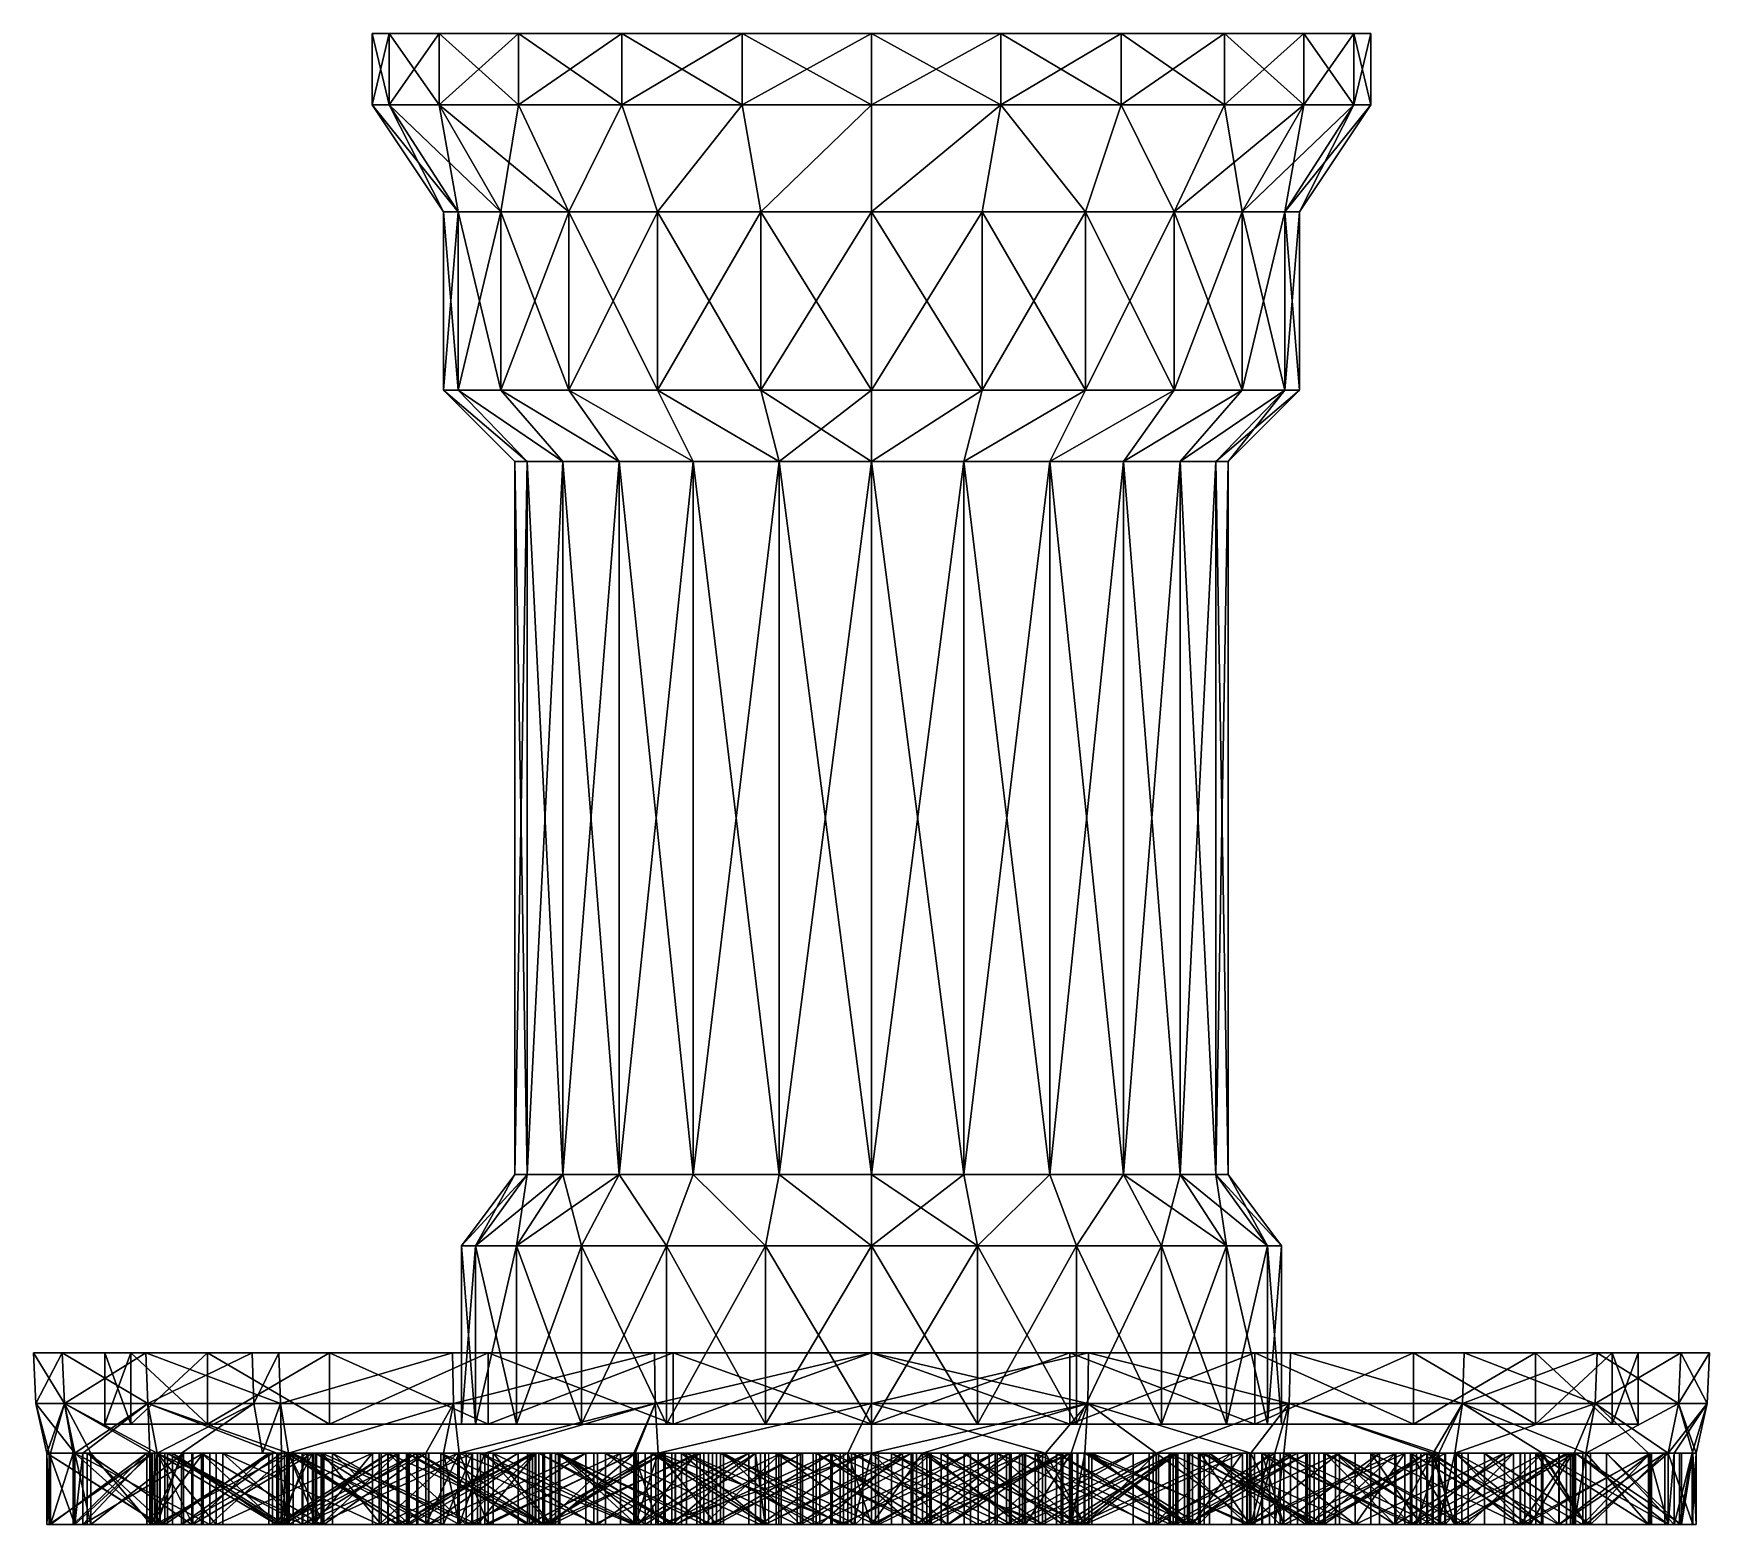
# Model space of a CAD drawing. Extents: x -855.2 to -831.7, y 552.5 to 573.4.
import ezdxf

# ---------------------------------------------------------------- set-up
doc = ezdxf.new("R2010")
doc.units = 0
doc.layers.get('0').update_dxf_attribs({"linetype": 'CONTINUOUS'})

msp = doc.modelspace()

# ---------------------------------------------------------------- linework, layer by layer
at = {"color": 7}
for p, q in [((-850.46, 573.399, -0.052), (-850.46, 572.399, -0.052)), ((-850.222, 573.399, -1.863), (-850.222, 572.399, -1.863)), ((-850.222, 573.399, 1.76), (-850.222, 572.399, 1.76)), ((-849.522, 573.399, -3.552), (-849.522, 572.399, -3.552)), ((-849.522, 573.399, 3.448), (-849.522, 572.399, 3.448)), ((-848.41, 573.399, -5.001), (-848.41, 572.399, -5.001)), ((-848.41, 572.399, 4.898), (-848.41, 573.399, 4.898)), ((-846.96, 573.399, -6.114), (-846.96, 572.399, -6.114)), ((-846.96, 573.399, 6.011), (-846.96, 572.399, 6.011)), ((-845.272, 573.399, -6.813), (-845.272, 572.399, -6.813)), ((-845.272, 573.399, 6.71), (-845.272, 572.399, 6.71)), ((-843.46, 573.399, -7.052), (-843.46, 572.399, -7.052)), ((-843.46, 573.399, 6.948), (-843.46, 572.399, 6.948)), ((-841.648, 573.399, -6.813), (-841.648, 572.399, -6.813)), ((-841.648, 573.399, 6.71), (-841.648, 572.399, 6.71)), ((-839.96, 573.399, -6.114), (-839.96, 572.399, -6.114)), ((-839.96, 573.399, 6.011), (-839.96, 572.399, 6.011)), ((-838.51, 573.399, -5.001), (-838.51, 572.399, -5.001)), ((-838.51, 573.399, 4.898), (-838.51, 572.399, 4.898)), ((-837.398, 573.399, -3.552), (-837.398, 572.399, -3.552)), ((-837.398, 573.399, 3.448), (-837.398, 572.399, 3.448)), ((-836.699, 573.399, -1.863), (-836.699, 572.399, -1.863)), ((-836.699, 573.399, 1.76), (-836.699, 572.399, 1.76)), ((-836.46, 573.399, -0.052), (-836.46, 572.399, -0.052)), ((-850.46, 572.399, -0.052), (-849.46, 570.899, -0.052)), ((-850.222, 572.399, -1.863), (-850.46, 572.399, -0.052)), ((-850.46, 572.399, -0.052), (-850.222, 572.399, 1.76)), ((-849.522, 572.399, -3.552), (-850.222, 572.399, -1.863)), ((-850.222, 572.399, -1.863), (-849.256, 570.899, -1.605)), ((-850.222, 572.399, 1.76), (-849.256, 570.899, 1.501)), ((-850.222, 572.399, 1.76), (-849.522, 572.399, 3.448)), ((-848.41, 572.399, -5.001), (-849.522, 572.399, -3.552)), ((-849.522, 572.399, -3.552), (-848.656, 570.899, -3.052)), ((-849.522, 572.399, 3.448), (-848.41, 572.399, 4.898)), ((-849.522, 572.399, 3.448), (-848.656, 570.899, 2.948)), ((-848.41, 572.399, -5.001), (-847.703, 570.899, -4.294)), ((-846.96, 572.399, -6.114), (-848.41, 572.399, -5.001)), ((-847.703, 570.899, 4.191), (-848.41, 572.399, 4.898)), ((-848.41, 572.399, 4.898), (-846.96, 572.399, 6.011)), ((-846.96, 572.399, -6.114), (-846.46, 570.899, -5.248)), ((-845.272, 572.399, -6.813), (-846.96, 572.399, -6.114)), ((-846.96, 572.399, 6.011), (-846.46, 570.899, 5.144)), ((-846.96, 572.399, 6.011), (-845.272, 572.399, 6.71)), ((-845.272, 572.399, -6.813), (-845.013, 570.899, -5.847)), ((-843.46, 572.399, -7.052), (-845.272, 572.399, -6.813)), ((-845.272, 572.399, 6.71), (-845.013, 570.899, 5.744)), ((-845.272, 572.399, 6.71), (-843.46, 572.399, 6.948)), ((-843.46, 572.399, -7.052), (-843.46, 570.899, -6.052)), ((-841.648, 572.399, -6.813), (-843.46, 572.399, -7.052)), ((-843.46, 572.399, 6.948), (-841.648, 572.399, 6.71)), ((-843.46, 572.399, 6.948), (-843.46, 570.899, 5.948)), ((-841.648, 572.399, -6.813), (-841.907, 570.899, -5.847)), ((-841.648, 572.399, 6.71), (-841.907, 570.899, 5.744)), ((-839.96, 572.399, -6.114), (-841.648, 572.399, -6.813)), ((-841.648, 572.399, 6.71), (-839.96, 572.399, 6.011)), ((-839.96, 572.399, -6.114), (-840.46, 570.899, -5.248)), ((-839.96, 572.399, 6.011), (-840.46, 570.899, 5.144)), ((-838.51, 572.399, -5.001), (-839.96, 572.399, -6.114)), ((-839.96, 572.399, 6.011), (-838.51, 572.399, 4.898)), ((-838.51, 572.399, -5.001), (-839.218, 570.899, -4.294)), ((-838.51, 572.399, 4.898), (-839.218, 570.899, 4.191)), ((-837.398, 572.399, -3.552), (-838.51, 572.399, -5.001)), ((-838.51, 572.399, 4.898), (-837.398, 572.399, 3.448)), ((-837.398, 572.399, -3.552), (-838.264, 570.899, -3.052)), ((-837.398, 572.399, 3.448), (-838.264, 570.899, 2.948)), ((-836.699, 572.399, -1.863), (-837.665, 570.899, -1.605)), ((-836.699, 572.399, 1.76), (-837.665, 570.899, 1.501)), ((-836.46, 572.399, -0.052), (-837.46, 570.899, -0.052)), ((-836.699, 572.399, -1.863), (-837.398, 572.399, -3.552)), ((-837.398, 572.399, 3.448), (-836.699, 572.399, 1.76)), ((-836.699, 572.399, 1.76), (-836.46, 572.399, -0.052)), ((-836.46, 572.399, -0.052), (-836.699, 572.399, -1.863)), ((-849.256, 570.899, -1.605), (-849.46, 570.899, -0.052)), ((-849.46, 570.899, -0.052), (-849.256, 570.899, 1.501)), ((-849.46, 570.899, -0.052), (-849.46, 568.399, -0.052)), ((-848.656, 570.899, -3.052), (-849.256, 570.899, -1.605)), ((-849.256, 570.899, -1.605), (-849.256, 568.399, -1.605)), ((-849.256, 570.899, 1.501), (-849.256, 568.399, 1.501)), ((-849.256, 570.899, 1.501), (-848.656, 570.899, 2.948)), ((-848.656, 570.899, -3.052), (-848.656, 568.399, -3.052)), ((-847.703, 570.899, -4.294), (-848.656, 570.899, -3.052)), ((-848.656, 570.899, 2.948), (-847.703, 570.899, 4.191)), ((-848.656, 570.899, 2.948), (-848.656, 568.399, 2.948)), ((-846.46, 570.899, -5.248), (-847.703, 570.899, -4.294)), ((-847.703, 570.899, -4.294), (-847.703, 568.399, -4.294)), ((-847.703, 568.399, 4.191), (-847.703, 570.899, 4.191)), ((-847.703, 570.899, 4.191), (-846.46, 570.899, 5.144)), ((-846.46, 570.899, -5.248), (-846.46, 568.399, -5.248)), ((-845.013, 570.899, -5.847), (-846.46, 570.899, -5.248)), ((-846.46, 570.899, 5.144), (-846.46, 568.399, 5.144)), ((-846.46, 570.899, 5.144), (-845.013, 570.899, 5.744)), ((-843.46, 570.899, -6.052), (-845.013, 570.899, -5.847)), ((-845.013, 570.899, -5.847), (-845.013, 568.399, -5.847)), ((-845.013, 570.899, 5.744), (-843.46, 570.899, 5.948)), ((-845.013, 570.899, 5.744), (-845.013, 568.399, 5.744)), ((-843.46, 570.899, -6.052), (-843.46, 568.399, -6.052)), ((-841.907, 570.899, -5.847), (-843.46, 570.899, -6.052)), ((-843.46, 570.899, 5.948), (-841.907, 570.899, 5.744)), ((-843.46, 570.899, 5.948), (-843.46, 568.399, 5.948)), ((-841.907, 570.899, -5.847), (-841.907, 568.399, -5.847)), ((-840.46, 570.899, -5.248), (-841.907, 570.899, -5.847)), ((-841.907, 570.899, 5.744), (-841.907, 568.399, 5.744)), ((-841.907, 570.899, 5.744), (-840.46, 570.899, 5.144)), ((-840.46, 570.899, -5.248), (-840.46, 568.399, -5.248)), ((-839.218, 570.899, -4.294), (-840.46, 570.899, -5.248)), ((-840.46, 570.899, 5.144), (-839.218, 570.899, 4.191)), ((-840.46, 570.899, 5.144), (-840.46, 568.399, 5.144)), ((-839.218, 570.899, -4.294), (-839.218, 568.399, -4.294)), ((-838.264, 570.899, -3.052), (-839.218, 570.899, -4.294)), ((-839.218, 570.899, 4.191), (-839.218, 568.399, 4.191)), ((-839.218, 570.899, 4.191), (-838.264, 570.899, 2.948)), ((-838.264, 570.899, -3.052), (-838.264, 568.399, -3.052)), ((-837.665, 570.899, -1.605), (-838.264, 570.899, -3.052)), ((-838.264, 570.899, 2.948), (-838.264, 568.399, 2.948)), ((-838.264, 570.899, 2.948), (-837.665, 570.899, 1.501)), ((-837.665, 570.899, -1.605), (-837.665, 568.399, -1.605)), ((-837.46, 570.899, -0.052), (-837.665, 570.899, -1.605)), ((-837.665, 570.899, 1.501), (-837.46, 570.899, -0.052)), ((-837.665, 570.899, 1.501), (-837.665, 568.399, 1.501)), ((-837.46, 570.899, -0.052), (-837.46, 568.399, -0.052)), ((-849.46, 568.399, -0.052), (-849.256, 568.399, 1.501)), ((-849.46, 568.399, -0.052), (-848.46, 567.399, -0.052)), ((-849.256, 568.399, -1.605), (-849.46, 568.399, -0.052)), ((-848.656, 568.399, -3.052), (-849.256, 568.399, -1.605)), ((-849.256, 568.399, 1.501), (-848.29, 567.399, 1.242)), ((-849.256, 568.399, -1.605), (-848.29, 567.399, -1.346)), ((-849.256, 568.399, 1.501), (-848.656, 568.399, 2.948)), ((-847.703, 568.399, -4.294), (-848.656, 568.399, -3.052)), ((-848.656, 568.399, -3.052), (-847.79, 567.399, -2.552)), ((-848.656, 568.399, 2.948), (-847.703, 568.399, 4.191)), ((-848.656, 568.399, 2.948), (-847.79, 567.399, 2.448)), ((-846.46, 568.399, -5.248), (-847.703, 568.399, -4.294)), ((-847.703, 568.399, -4.294), (-846.996, 567.399, -3.587)), ((-846.996, 567.399, 3.484), (-847.703, 568.399, 4.191)), ((-847.703, 568.399, 4.191), (-846.46, 568.399, 5.144)), ((-846.46, 568.399, -5.248), (-845.96, 567.399, -4.382)), ((-845.013, 568.399, -5.847), (-846.46, 568.399, -5.248)), ((-846.46, 568.399, 5.144), (-845.96, 567.399, 4.278)), ((-846.46, 568.399, 5.144), (-845.013, 568.399, 5.744)), ((-843.46, 568.399, -6.052), (-845.013, 568.399, -5.847)), ((-845.013, 568.399, -5.847), (-844.754, 567.399, -4.881)), ((-845.013, 568.399, 5.744), (-843.46, 568.399, 5.948)), ((-845.013, 568.399, 5.744), (-844.754, 567.399, 4.778)), ((-843.46, 568.399, -6.052), (-843.46, 567.399, -5.052)), ((-841.907, 568.399, -5.847), (-843.46, 568.399, -6.052)), ((-843.46, 568.399, 5.948), (-841.907, 568.399, 5.744)), ((-843.46, 568.399, 5.948), (-843.46, 567.399, 4.948)), ((-841.907, 568.399, -5.847), (-842.166, 567.399, -4.881)), ((-841.907, 568.399, 5.744), (-842.166, 567.399, 4.778)), ((-840.46, 568.399, -5.248), (-841.907, 568.399, -5.847)), ((-841.907, 568.399, 5.744), (-840.46, 568.399, 5.144)), ((-840.46, 568.399, -5.248), (-840.96, 567.399, -4.382)), ((-840.46, 568.399, 5.144), (-840.96, 567.399, 4.278)), ((-839.218, 568.399, -4.294), (-840.46, 568.399, -5.248)), ((-840.46, 568.399, 5.144), (-839.218, 568.399, 4.191)), ((-839.218, 568.399, -4.294), (-839.925, 567.399, -3.587)), ((-839.218, 568.399, 4.191), (-839.925, 567.399, 3.484)), ((-838.264, 568.399, -3.052), (-839.218, 568.399, -4.294)), ((-839.218, 568.399, 4.191), (-838.264, 568.399, 2.948)), ((-838.264, 568.399, -3.052), (-839.13, 567.399, -2.552)), ((-838.264, 568.399, 2.948), (-839.13, 567.399, 2.448)), ((-837.665, 568.399, -1.605), (-838.631, 567.399, -1.346)), ((-837.665, 568.399, 1.501), (-838.631, 567.399, 1.242)), ((-837.46, 568.399, -0.052), (-838.46, 567.399, -0.052)), ((-837.665, 568.399, -1.605), (-838.264, 568.399, -3.052)), ((-838.264, 568.399, 2.948), (-837.665, 568.399, 1.501)), ((-837.665, 568.399, 1.501), (-837.46, 568.399, -0.052)), ((-837.46, 568.399, -0.052), (-837.665, 568.399, -1.605)), ((-848.29, 567.399, -1.346), (-848.46, 567.399, -0.052)), ((-848.46, 567.399, -0.052), (-848.29, 567.399, 1.242)), ((-848.46, 567.399, -0.052), (-848.46, 557.399, -0.052)), ((-848.29, 567.399, -1.346), (-848.29, 557.399, -1.346)), ((-847.79, 567.399, -2.552), (-848.29, 567.399, -1.346)), ((-848.29, 567.399, 1.242), (-847.79, 567.399, 2.448)), ((-848.29, 567.399, 1.242), (-848.29, 557.399, 1.242)), ((-846.996, 567.399, -3.587), (-847.79, 567.399, -2.552)), ((-847.79, 567.399, -2.552), (-847.79, 557.399, -2.552)), ((-847.79, 567.399, 2.448), (-846.996, 567.399, 3.484)), ((-847.79, 567.399, 2.448), (-847.79, 557.399, 2.448)), ((-845.96, 567.399, -4.382), (-846.996, 567.399, -3.587)), ((-846.996, 567.399, -3.587), (-846.996, 557.399, -3.587)), ((-846.996, 557.399, 3.484), (-846.996, 567.399, 3.484)), ((-846.996, 567.399, 3.484), (-845.96, 567.399, 4.278)), ((-845.96, 567.399, -4.382), (-845.96, 557.399, -4.382)), ((-844.754, 567.399, -4.881), (-845.96, 567.399, -4.382)), ((-845.96, 567.399, 4.278), (-845.96, 557.399, 4.278)), ((-845.96, 567.399, 4.278), (-844.754, 567.399, 4.778)), ((-844.754, 567.399, -4.881), (-844.754, 557.399, -4.881)), ((-843.46, 567.399, -5.052), (-844.754, 567.399, -4.881)), ((-844.754, 567.399, 4.778), (-843.46, 567.399, 4.948)), ((-844.754, 567.399, 4.778), (-844.754, 557.399, 4.778)), ((-843.46, 567.399, -5.052), (-843.46, 557.399, -5.052)), ((-842.166, 567.399, -4.881), (-843.46, 567.399, -5.052)), ((-843.46, 567.399, 4.948), (-842.166, 567.399, 4.778)), ((-843.46, 567.399, 4.948), (-843.46, 557.399, 4.948)), ((-840.96, 567.399, -4.382), (-842.166, 567.399, -4.881)), ((-842.166, 567.399, -4.881), (-842.166, 557.399, -4.881)), ((-842.166, 567.399, 4.778), (-842.166, 557.399, 4.778)), ((-842.166, 567.399, 4.778), (-840.96, 567.399, 4.278)), ((-840.96, 567.399, -4.382), (-840.96, 557.399, -4.382)), ((-840.96, 567.399, 4.278), (-839.925, 567.399, 3.484)), ((-839.925, 567.399, -3.587), (-840.96, 567.399, -4.382)), ((-840.96, 567.399, 4.278), (-840.96, 557.399, 4.278)), ((-839.13, 567.399, -2.552), (-839.925, 567.399, -3.587)), ((-839.925, 567.399, -3.587), (-839.925, 557.399, -3.587)), ((-839.925, 567.399, 3.484), (-839.925, 557.399, 3.484)), ((-839.925, 567.399, 3.484), (-839.13, 567.399, 2.448)), ((-839.13, 567.399, -2.552), (-839.13, 557.399, -2.552)), ((-838.631, 567.399, -1.346), (-839.13, 567.399, -2.552)), ((-839.13, 567.399, 2.448), (-838.631, 567.399, 1.242)), ((-839.13, 567.399, 2.448), (-839.13, 557.399, 2.448)), ((-838.631, 567.399, -1.346), (-838.631, 557.399, -1.346)), ((-838.631, 567.399, 1.242), (-838.46, 567.399, -0.052)), ((-838.46, 567.399, -0.052), (-838.631, 567.399, -1.346)), ((-838.631, 567.399, 1.242), (-838.631, 557.399, 1.242)), ((-838.46, 567.399, -0.052), (-838.46, 557.399, -0.052)), ((-848.46, 557.399, -0.052), (-849.21, 556.399, -0.052)), ((-848.29, 557.399, -1.346), (-849.014, 556.399, -1.54)), ((-848.29, 557.399, 1.242), (-849.014, 556.399, 1.437)), ((-848.29, 557.399, -1.346), (-848.46, 557.399, -0.052)), ((-848.46, 557.399, -0.052), (-848.29, 557.399, 1.242)), ((-847.79, 557.399, -2.552), (-848.44, 556.399, -2.927)), ((-847.79, 557.399, 2.448), (-848.44, 556.399, 2.823)), ((-847.79, 557.399, -2.552), (-848.29, 557.399, -1.346)), ((-848.29, 557.399, 1.242), (-847.79, 557.399, 2.448)), ((-846.996, 557.399, -3.587), (-847.79, 557.399, -2.552)), ((-847.79, 557.399, 2.448), (-846.996, 557.399, 3.484)), ((-846.996, 557.399, -3.587), (-847.526, 556.399, -4.118)), ((-847.526, 556.399, 4.014), (-846.996, 557.399, 3.484)), ((-845.96, 557.399, -4.382), (-846.996, 557.399, -3.587)), ((-846.996, 557.399, 3.484), (-845.96, 557.399, 4.278)), ((-845.96, 557.399, 4.278), (-846.335, 556.399, 4.928)), ((-845.96, 557.399, -4.382), (-846.335, 556.399, -5.031)), ((-844.754, 557.399, -4.881), (-845.96, 557.399, -4.382)), ((-845.96, 557.399, 4.278), (-844.754, 557.399, 4.778)), ((-844.754, 557.399, -4.881), (-844.948, 556.399, -5.606)), ((-844.754, 557.399, 4.778), (-844.948, 556.399, 5.502)), ((-843.46, 557.399, -5.052), (-844.754, 557.399, -4.881)), ((-844.754, 557.399, 4.778), (-843.46, 557.399, 4.948)), ((-842.166, 557.399, -4.881), (-843.46, 557.399, -5.052)), ((-843.46, 557.399, 4.948), (-842.166, 557.399, 4.778)), ((-843.46, 557.399, -5.052), (-843.46, 556.399, -5.802)), ((-843.46, 557.399, 4.948), (-843.46, 556.399, 5.698)), ((-840.96, 557.399, -4.382), (-842.166, 557.399, -4.881)), ((-842.166, 557.399, 4.778), (-840.96, 557.399, 4.278)), ((-842.166, 557.399, 4.778), (-841.972, 556.399, 5.502)), ((-842.166, 557.399, -4.881), (-841.972, 556.399, -5.606)), ((-839.925, 557.399, -3.587), (-840.96, 557.399, -4.382)), ((-840.96, 557.399, 4.278), (-839.925, 557.399, 3.484)), ((-840.96, 557.399, -4.382), (-840.585, 556.399, -5.031)), ((-840.96, 557.399, 4.278), (-840.585, 556.399, 4.928)), ((-839.13, 557.399, -2.552), (-839.925, 557.399, -3.587)), ((-839.925, 557.399, 3.484), (-839.13, 557.399, 2.448)), ((-839.925, 557.399, -3.587), (-839.394, 556.399, -4.118)), ((-839.925, 557.399, 3.484), (-839.394, 556.399, 4.014)), ((-838.631, 557.399, -1.346), (-839.13, 557.399, -2.552)), ((-839.13, 557.399, 2.448), (-838.631, 557.399, 1.242)), ((-839.13, 557.399, -2.552), (-838.481, 556.399, -2.927)), ((-839.13, 557.399, 2.448), (-838.481, 556.399, 2.823)), ((-838.631, 557.399, 1.242), (-838.46, 557.399, -0.052)), ((-838.46, 557.399, -0.052), (-838.631, 557.399, -1.346)), ((-838.631, 557.399, 1.242), (-837.906, 556.399, 1.437)), ((-838.631, 557.399, -1.346), (-837.906, 556.399, -1.54)), ((-838.46, 557.399, -0.052), (-837.71, 556.399, -0.052)), ((-849.21, 556.399, -0.052), (-849.21, 553.899, -0.052)), ((-849.21, 556.399, -0.052), (-849.014, 556.399, 1.437)), ((-849.014, 556.399, -1.54), (-849.21, 556.399, -0.052)), ((-849.014, 556.399, -1.54), (-849.014, 553.899, -1.54)), ((-849.014, 556.399, 1.437), (-848.44, 556.399, 2.823)), ((-848.44, 556.399, -2.927), (-849.014, 556.399, -1.54)), ((-849.014, 556.399, 1.437), (-849.014, 553.899, 1.437)), ((-848.44, 556.399, 2.823), (-848.44, 553.899, 2.823)), ((-848.44, 556.399, -2.927), (-848.44, 553.899, -2.927)), ((-848.44, 556.399, 2.823), (-847.526, 556.399, 4.014)), ((-847.526, 556.399, -4.118), (-848.44, 556.399, -2.927)), ((-846.335, 556.399, -5.031), (-847.526, 556.399, -4.118)), ((-847.526, 556.399, 4.014), (-846.335, 556.399, 4.928)), ((-847.526, 553.899, 4.014), (-847.526, 556.399, 4.014)), ((-847.526, 556.399, -4.118), (-847.526, 553.899, -4.118)), ((-846.335, 556.399, 4.928), (-846.335, 553.899, 4.928)), ((-846.335, 556.399, 4.928), (-844.948, 556.399, 5.502)), ((-844.948, 556.399, -5.606), (-846.335, 556.399, -5.031)), ((-846.335, 556.399, -5.031), (-846.335, 553.899, -5.031)), ((-843.46, 556.399, -5.802), (-844.948, 556.399, -5.606)), ((-844.948, 556.399, 5.502), (-843.46, 556.399, 5.698)), ((-844.948, 556.399, 5.502), (-844.948, 553.899, 5.502)), ((-844.948, 556.399, -5.606), (-844.948, 553.899, -5.606)), ((-841.972, 556.399, -5.606), (-843.46, 556.399, -5.802)), ((-843.46, 556.399, 5.698), (-841.972, 556.399, 5.502)), ((-843.46, 556.399, -5.802), (-843.46, 553.899, -5.802)), ((-843.46, 556.399, 5.698), (-843.46, 553.899, 5.698)), ((-841.972, 556.399, -5.606), (-841.972, 553.899, -5.606)), ((-840.585, 556.399, -5.031), (-841.972, 556.399, -5.606)), ((-841.972, 556.399, 5.502), (-840.585, 556.399, 4.928)), ((-841.972, 556.399, 5.502), (-841.972, 553.899, 5.502)), ((-840.585, 556.399, -5.031), (-840.585, 553.899, -5.031)), ((-840.585, 556.399, 4.928), (-840.585, 553.899, 4.928)), ((-839.394, 556.399, -4.118), (-840.585, 556.399, -5.031)), ((-840.585, 556.399, 4.928), (-839.394, 556.399, 4.014)), ((-839.394, 556.399, -4.118), (-839.394, 553.899, -4.118)), ((-838.481, 556.399, -2.927), (-839.394, 556.399, -4.118)), ((-839.394, 556.399, 4.014), (-839.394, 553.899, 4.014)), ((-839.394, 556.399, 4.014), (-838.481, 556.399, 2.823)), ((-837.906, 556.399, -1.54), (-838.481, 556.399, -2.927)), ((-838.481, 556.399, 2.823), (-837.906, 556.399, 1.437)), ((-838.481, 556.399, -2.927), (-838.481, 553.899, -2.927)), ((-838.481, 556.399, 2.823), (-838.481, 553.899, 2.823)), ((-837.906, 556.399, 1.437), (-837.71, 556.399, -0.052)), ((-837.906, 556.399, 1.437), (-837.906, 553.899, 1.437)), ((-837.906, 556.399, -1.54), (-837.906, 553.899, -1.54)), ((-837.71, 556.399, -0.052), (-837.906, 556.399, -1.54)), ((-837.71, 556.399, -0.052), (-837.71, 553.899, -0.052)), ((-853.844, 554.899, -2.834), (-854.21, 554.899, -0.052)), ((-854.21, 553.899, -0.052), (-854.21, 554.899, -0.052)), ((-854.21, 554.899, -0.052), (-853.844, 554.899, 2.731)), ((-853.844, 553.899, -2.834), (-853.844, 554.899, -2.834)), ((-852.77, 554.899, -5.427), (-853.844, 554.899, -2.834)), ((-853.844, 554.899, 2.731), (-852.77, 554.899, 5.323)), ((-853.844, 553.899, 2.731), (-853.844, 554.899, 2.731)), ((-853.636, 554.899, 5.823), (-852.146, 554.899, 7.765)), ((-852.77, 553.899, -5.427), (-852.77, 554.899, -5.427)), ((-851.062, 554.899, -7.653), (-852.77, 554.899, -5.427)), ((-852.77, 553.899, 5.323), (-852.77, 554.899, 5.323)), ((-852.77, 554.899, 5.323), (-851.062, 554.899, 7.55)), ((-852.146, 554.899, 7.765), (-851.769, 554.899, 8.257)), ((-851.062, 553.899, -7.653), (-851.062, 554.899, -7.653)), ((-848.835, 554.899, -9.361), (-851.062, 554.899, -7.653)), ((-851.062, 554.899, 7.55), (-851.062, 553.899, 7.55)), ((-851.062, 554.899, 7.55), (-848.835, 554.899, 9.258)), ((-848.835, 553.899, -9.361), (-848.835, 554.899, -9.361)), ((-846.242, 554.899, -10.435), (-848.835, 554.899, -9.361)), ((-848.835, 553.899, 9.258), (-848.835, 554.899, 9.258)), ((-848.835, 554.899, 9.258), (-846.242, 554.899, 10.332)), ((-846.242, 553.899, -10.435), (-846.242, 554.899, -10.435)), ((-843.46, 554.899, -10.802), (-846.242, 554.899, -10.435)), ((-846.242, 553.899, 10.332), (-846.242, 554.899, 10.332)), ((-846.242, 554.899, 10.332), (-843.46, 554.899, 10.698)), ((-843.46, 553.899, -10.802), (-843.46, 554.899, -10.802)), ((-840.678, 554.899, -10.435), (-843.46, 554.899, -10.802)), ((-843.46, 553.899, 10.698), (-843.46, 554.899, 10.698)), ((-843.46, 554.899, 10.698), (-840.678, 554.899, 10.332)), ((-840.678, 553.899, -10.435), (-840.678, 554.899, -10.435)), ((-838.085, 554.899, -9.361), (-840.678, 554.899, -10.435)), ((-840.678, 553.899, 10.332), (-840.678, 554.899, 10.332)), ((-840.678, 554.899, 10.332), (-838.085, 554.899, 9.258)), ((-835.859, 554.899, -7.653), (-838.085, 554.899, -9.361)), ((-838.085, 553.899, -9.361), (-838.085, 554.899, -9.361)), ((-838.085, 553.899, 9.258), (-838.085, 554.899, 9.258)), ((-838.085, 554.899, 9.258), (-835.859, 554.899, 7.55)), ((-835.859, 553.899, -7.653), (-835.859, 554.899, -7.653)), ((-834.15, 554.899, -5.427), (-835.859, 554.899, -7.653)), ((-835.859, 553.899, 7.55), (-835.859, 554.899, 7.55)), ((-835.859, 554.899, 7.55), (-834.15, 554.899, 5.323)), ((-834.15, 553.899, -5.427), (-834.15, 554.899, -5.427)), ((-833.076, 554.899, -2.834), (-834.15, 554.899, -5.427)), ((-834.15, 553.899, 5.323), (-834.15, 554.899, 5.323)), ((-834.15, 554.899, 5.323), (-833.076, 554.899, 2.731)), ((-833.076, 553.899, -2.834), (-833.076, 554.899, -2.834)), ((-832.71, 554.899, -0.052), (-833.076, 554.899, -2.834)), ((-833.076, 553.899, 2.731), (-833.076, 554.899, 2.731)), ((-833.076, 554.899, 2.731), (-832.71, 554.899, -0.052)), ((-832.71, 553.899, -0.052), (-832.71, 554.899, -0.052)), ((-853.844, 553.899, -2.834), (-854.21, 553.899, -0.052)), ((-854.21, 553.899, -0.052), (-853.844, 553.899, 2.731)), ((-852.77, 553.899, -5.427), (-853.844, 553.899, -2.834)), ((-853.844, 553.899, 2.731), (-852.77, 553.899, 5.323)), ((-851.062, 553.899, -7.653), (-852.77, 553.899, -5.427)), ((-852.77, 553.899, 5.323), (-851.062, 553.899, 7.55)), ((-848.835, 553.899, -9.361), (-851.062, 553.899, -7.653)), ((-851.062, 553.899, 7.55), (-848.835, 553.899, 9.258)), ((-849.21, 553.899, -0.052), (-849.014, 553.899, 1.437)), ((-849.014, 553.899, -1.54), (-849.21, 553.899, -0.052)), ((-848.44, 553.899, -2.927), (-849.014, 553.899, -1.54)), ((-849.014, 553.899, 1.437), (-848.44, 553.899, 2.823)), ((-846.242, 553.899, -10.435), (-848.835, 553.899, -9.361)), ((-848.835, 553.899, 9.258), (-846.242, 553.899, 10.332)), ((-847.526, 553.899, -4.118), (-848.44, 553.899, -2.927)), ((-848.44, 553.899, 2.823), (-847.526, 553.899, 4.014)), ((-847.526, 553.899, 4.014), (-846.335, 553.899, 4.928)), ((-846.335, 553.899, -5.031), (-847.526, 553.899, -4.118)), ((-846.335, 553.899, 4.928), (-844.948, 553.899, 5.502)), ((-844.948, 553.899, -5.606), (-846.335, 553.899, -5.031)), ((-843.46, 553.899, -10.802), (-846.242, 553.899, -10.435)), ((-846.242, 553.899, 10.332), (-843.46, 553.899, 10.698)), ((-843.46, 553.899, -5.802), (-844.948, 553.899, -5.606)), ((-844.948, 553.899, 5.502), (-843.46, 553.899, 5.698)), ((-840.678, 553.899, -10.435), (-843.46, 553.899, -10.802)), ((-843.46, 553.899, 10.698), (-840.678, 553.899, 10.332)), ((-841.972, 553.899, -5.606), (-843.46, 553.899, -5.802)), ((-843.46, 553.899, 5.698), (-841.972, 553.899, 5.502)), ((-840.585, 553.899, -5.031), (-841.972, 553.899, -5.606)), ((-841.972, 553.899, 5.502), (-840.585, 553.899, 4.928)), ((-838.085, 553.899, -9.361), (-840.678, 553.899, -10.435)), ((-840.678, 553.899, 10.332), (-838.085, 553.899, 9.258)), ((-839.394, 553.899, -4.118), (-840.585, 553.899, -5.031)), ((-840.585, 553.899, 4.928), (-839.394, 553.899, 4.014)), ((-839.394, 553.899, 4.014), (-838.481, 553.899, 2.823)), ((-838.481, 553.899, -2.927), (-839.394, 553.899, -4.118)), ((-838.481, 553.899, 2.823), (-837.906, 553.899, 1.437)), ((-837.906, 553.899, -1.54), (-838.481, 553.899, -2.927)), ((-835.859, 553.899, -7.653), (-838.085, 553.899, -9.361)), ((-838.085, 553.899, 9.258), (-835.859, 553.899, 7.55)), ((-837.906, 553.899, 1.437), (-837.71, 553.899, -0.052)), ((-837.71, 553.899, -0.052), (-837.906, 553.899, -1.54)), ((-834.15, 553.899, -5.427), (-835.859, 553.899, -7.653)), ((-835.859, 553.899, 7.55), (-834.15, 553.899, 5.323)), ((-833.076, 553.899, -2.834), (-834.15, 553.899, -5.427)), ((-834.15, 553.899, 5.323), (-833.076, 553.899, 2.731)), ((-833.076, 553.899, 2.731), (-832.71, 553.899, -0.052)), ((-832.71, 553.899, -0.052), (-833.076, 553.899, -2.834))]:
    msp.add_line(p, q, dxfattribs=at)
for p, q in [((-854.81, 554.899, 2.989), (-855.21, 554.899, -0.052)), ((-855.21, 554.899, -0.052), (-855.177, 554.187, -0.052)), ((-855.21, 554.899, -0.052), (-854.81, 554.899, -3.093)), ((-853.636, 554.899, 5.823), (-854.81, 554.899, 2.989)), ((-854.81, 554.899, 2.989), (-854.778, 554.187, 2.981)), ((-854.81, 554.899, -3.093), (-854.778, 554.187, -3.084)), ((-854.81, 554.899, -3.093), (-853.636, 554.899, -5.927)), ((-854.783, 554.899, -0.052), (-854.397, 554.899, 2.879)), ((-854.397, 554.899, -2.982), (-854.783, 554.899, -0.052)), ((-854.397, 554.899, 2.879), (-853.266, 554.899, 5.61)), ((-853.266, 554.899, -5.713), (-854.397, 554.899, -2.982)), ((-853.636, 554.899, 5.823), (-853.607, 554.187, 5.807)), ((-853.636, 554.899, -5.927), (-853.607, 554.187, -5.91)), ((-853.636, 554.899, -5.927), (-851.769, 554.899, -8.36)), ((-853.266, 554.899, 5.61), (-851.467, 554.899, 7.955)), ((-851.467, 554.899, -8.058), (-853.266, 554.899, -5.713)), ((-852.12, 554.187, 7.745), (-852.146, 554.899, 7.765)), ((-851.769, 554.899, -8.36), (-851.745, 554.187, -8.337)), ((-851.769, 554.899, -8.36), (-849.335, 554.899, -10.227)), ((-849.335, 554.899, 10.124), (-851.769, 554.899, 8.257)), ((-851.769, 554.899, 8.257), (-851.745, 554.187, 8.233)), ((-849.122, 554.899, -9.857), (-851.467, 554.899, -8.058)), ((-851.467, 554.899, 7.955), (-849.122, 554.899, 9.754)), ((-846.501, 554.899, 11.298), (-849.335, 554.899, 10.124)), ((-849.335, 554.899, 10.124), (-849.319, 554.187, 10.095)), ((-849.335, 554.899, -10.227), (-849.319, 554.187, -10.199)), ((-849.335, 554.899, -10.227), (-846.501, 554.899, -11.401)), ((-846.391, 554.899, -10.989), (-849.122, 554.899, -9.857)), ((-849.122, 554.899, 9.754), (-846.391, 554.899, 10.885)), ((-846.501, 554.899, 11.298), (-846.493, 554.187, 11.266)), ((-843.46, 554.899, 11.698), (-846.501, 554.899, 11.298)), ((-846.501, 554.899, -11.401), (-846.493, 554.187, -11.369)), ((-846.501, 554.899, -11.401), (-843.46, 554.899, -11.802)), ((-846.391, 554.899, 10.885), (-843.46, 554.899, 11.271)), ((-843.46, 554.899, -11.374), (-846.391, 554.899, -10.989)), ((-843.46, 554.899, 11.698), (-843.46, 554.187, 11.665)), ((-843.46, 554.899, -11.802), (-843.46, 554.187, -11.769)), ((-843.46, 554.899, -11.802), (-840.419, 554.899, -11.401)), ((-840.53, 554.899, -10.989), (-843.46, 554.899, -11.374)), ((-840.419, 554.899, 11.298), (-843.46, 554.899, 11.698)), ((-843.46, 554.899, 11.271), (-840.53, 554.899, 10.885)), ((-837.799, 554.899, -9.857), (-840.53, 554.899, -10.989)), ((-840.53, 554.899, 10.885), (-837.799, 554.899, 9.754)), ((-840.419, 554.899, -11.401), (-840.428, 554.187, -11.369)), ((-840.419, 554.899, 11.298), (-840.428, 554.187, 11.266)), ((-840.419, 554.899, -11.401), (-837.585, 554.899, -10.227)), ((-837.585, 554.899, 10.124), (-840.419, 554.899, 11.298)), ((-835.454, 554.899, -8.058), (-837.799, 554.899, -9.857)), ((-837.799, 554.899, 9.754), (-835.454, 554.899, 7.955)), ((-837.585, 554.899, -10.227), (-837.602, 554.187, -10.199)), ((-837.585, 554.899, 10.124), (-837.602, 554.187, 10.095)), ((-837.585, 554.899, -10.227), (-835.152, 554.899, -8.36)), ((-835.152, 554.899, 8.257), (-837.585, 554.899, 10.124)), ((-833.654, 554.899, -5.713), (-835.454, 554.899, -8.058)), ((-835.454, 554.899, 7.955), (-833.654, 554.899, 5.61)), ((-835.152, 554.899, -8.36), (-835.175, 554.187, -8.337)), ((-835.152, 554.899, 8.257), (-835.175, 554.187, 8.233)), ((-835.152, 554.899, -8.36), (-833.284, 554.899, -5.927)), ((-833.284, 554.899, 5.823), (-835.152, 554.899, 8.257)), ((-832.523, 554.899, -2.982), (-833.654, 554.899, -5.713)), ((-833.654, 554.899, 5.61), (-832.523, 554.899, 2.879)), ((-833.284, 554.899, -5.927), (-833.313, 554.187, -5.91)), ((-833.284, 554.899, 5.823), (-833.313, 554.187, 5.807)), ((-833.284, 554.899, -5.927), (-832.111, 554.899, -3.093)), ((-832.111, 554.899, 2.989), (-833.284, 554.899, 5.823)), ((-832.137, 554.899, -0.052), (-832.523, 554.899, -2.982)), ((-832.523, 554.899, 2.879), (-832.137, 554.899, -0.052)), ((-832.111, 554.899, -3.093), (-832.143, 554.187, -3.084)), ((-832.111, 554.899, 2.989), (-832.143, 554.187, 2.981)), ((-832.111, 554.899, -3.093), (-831.71, 554.899, -0.052)), ((-831.71, 554.899, -0.052), (-832.111, 554.899, 2.989)), ((-831.71, 554.899, -0.052), (-831.743, 554.187, -0.052)), ((-855.177, 554.187, -0.052), (-854.778, 554.187, 2.981)), ((-855.177, 554.187, -0.052), (-855.024, 553.491, -0.052)), ((-854.778, 554.187, -3.084), (-855.177, 554.187, -0.052)), ((-854.778, 554.187, 2.981), (-854.63, 553.491, 2.941)), ((-854.778, 554.187, 2.981), (-853.607, 554.187, 5.807)), ((-854.778, 554.187, -3.084), (-854.63, 553.491, -3.045)), ((-853.607, 554.187, -5.91), (-854.778, 554.187, -3.084)), ((-853.607, 554.187, 5.807), (-852.12, 554.187, 7.745)), ((-853.607, 554.187, 5.807), (-853.475, 553.491, 5.73)), ((-853.607, 554.187, -5.91), (-853.475, 553.491, -5.834)), ((-851.745, 554.187, -8.337), (-853.607, 554.187, -5.91)), ((-852, 553.491, 7.653), (-852.12, 554.187, 7.745)), ((-852.12, 554.187, 7.745), (-851.745, 554.187, 8.233)), ((-851.745, 554.187, -8.337), (-851.637, 553.491, -8.229)), ((-849.319, 554.187, -10.199), (-851.745, 554.187, -8.337)), ((-851.745, 554.187, 8.233), (-849.319, 554.187, 10.095)), ((-851.745, 554.187, 8.233), (-851.637, 553.491, 8.125)), ((-849.319, 554.187, 10.095), (-846.493, 554.187, 11.266)), ((-849.319, 554.187, 10.095), (-849.242, 553.491, 9.963)), ((-849.319, 554.187, -10.199), (-849.242, 553.491, -10.066)), ((-846.493, 554.187, -11.369), (-849.319, 554.187, -10.199)), ((-846.493, 554.187, 11.266), (-846.453, 553.491, 11.118)), ((-846.493, 554.187, 11.266), (-843.46, 554.187, 11.665)), ((-846.493, 554.187, -11.369), (-846.453, 553.491, -11.222)), ((-843.46, 554.187, -11.769), (-846.493, 554.187, -11.369)), ((-843.46, 554.187, 11.665), (-843.46, 553.491, 11.512)), ((-843.46, 554.187, -11.769), (-843.46, 553.491, -11.616)), ((-840.428, 554.187, -11.369), (-843.46, 554.187, -11.769)), ((-843.46, 554.187, 11.665), (-840.428, 554.187, 11.266)), ((-840.428, 554.187, -11.369), (-840.467, 553.491, -11.222)), ((-840.428, 554.187, 11.266), (-840.467, 553.491, 11.118)), ((-837.602, 554.187, -10.199), (-840.428, 554.187, -11.369)), ((-840.428, 554.187, 11.266), (-837.602, 554.187, 10.095)), ((-837.602, 554.187, -10.199), (-837.678, 553.491, -10.066)), ((-837.602, 554.187, 10.095), (-837.678, 553.491, 9.963)), ((-835.175, 554.187, -8.337), (-837.602, 554.187, -10.199)), ((-837.602, 554.187, 10.095), (-835.175, 554.187, 8.233)), ((-835.175, 554.187, -8.337), (-835.283, 553.491, -8.229)), ((-835.175, 554.187, 8.233), (-835.283, 553.491, 8.125)), ((-833.313, 554.187, -5.91), (-835.175, 554.187, -8.337)), ((-835.175, 554.187, 8.233), (-833.313, 554.187, 5.807)), ((-833.313, 554.187, -5.91), (-833.446, 553.491, -5.834)), ((-833.313, 554.187, 5.807), (-833.446, 553.491, 5.73)), ((-832.143, 554.187, -3.084), (-833.313, 554.187, -5.91)), ((-833.313, 554.187, 5.807), (-832.143, 554.187, 2.981)), ((-832.143, 554.187, -3.084), (-832.29, 553.491, -3.045)), ((-832.143, 554.187, 2.981), (-832.29, 553.491, 2.941)), ((-831.743, 554.187, -0.052), (-832.143, 554.187, -3.084)), ((-832.143, 554.187, 2.981), (-831.743, 554.187, -0.052)), ((-831.743, 554.187, -0.052), (-831.896, 553.491, -0.052)), ((-855.024, 553.491, -0.052), (-853.433, 553.491, -2.126)), ((-853.444, 553.491, 1.16), (-855.024, 553.491, -0.052)), ((-855.024, 553.491, -0.052), (-854.972, 553.491, 0.343)), ((-854.991, 553.491, -0.305), (-855.024, 553.491, -0.052)), ((-854.991, 552.491, -0.305), (-854.991, 553.491, -0.305)), ((-854.991, 553.491, -0.305), (-853.54, 553.491, -2.208)), ((-854.63, 553.491, -3.045), (-854.991, 553.491, -0.305)), ((-854.972, 552.491, 0.343), (-854.972, 553.491, 0.343)), ((-854.972, 553.491, 0.343), (-853.622, 553.491, 1.393)), ((-854.972, 553.491, 0.343), (-854.656, 553.491, 2.747)), ((-854.656, 552.491, 2.747), (-854.656, 553.491, 2.747)), ((-854.656, 553.491, 2.747), (-853.622, 553.491, 1.393)), ((-854.656, 553.491, 2.747), (-854.63, 553.491, 2.941)), ((-854.63, 552.491, -3.045), (-854.63, 553.491, -3.045)), ((-854.63, 553.491, -3.045), (-853.54, 553.491, -2.208)), ((-854.63, 552.491, 2.941), (-854.63, 553.491, 2.941)), ((-854.63, 553.491, 2.941), (-853.509, 553.491, 1.48)), ((-854.63, 553.491, 2.941), (-852.74, 553.491, 4.391)), ((-854.63, 553.491, 2.941), (-854.517, 553.491, 3.215)), ((-854.405, 553.491, -3.588), (-854.63, 553.491, -3.045)), ((-854.517, 552.491, 3.215), (-854.517, 553.491, 3.215)), ((-852.832, 553.491, 4.511), (-854.517, 553.491, 3.215)), ((-854.517, 553.491, 3.215), (-853.579, 553.491, 5.478)), ((-854.457, 553.491, -3.27), (-852.989, 553.491, -5.183)), ((-854.457, 553.491, -3.27), (-853.37, 553.491, -2.432)), ((-854.457, 552.491, -3.27), (-854.457, 553.491, -3.27)), ((-854.405, 552.491, -3.588), (-854.405, 553.491, -3.588)), ((-854.405, 553.491, -3.588), (-853.109, 553.491, -5.276)), ((-853.56, 553.491, -5.627), (-854.405, 553.491, -3.588)), ((-853.622, 552.491, 1.393), (-853.622, 553.491, 1.393)), ((-853.579, 552.491, 5.478), (-853.579, 553.491, 5.478)), ((-852.832, 553.491, 4.511), (-853.579, 553.491, 5.478)), ((-853.579, 553.491, 5.478), (-853.475, 553.491, 5.73)), ((-853.56, 552.491, -5.627), (-853.56, 553.491, -5.627)), ((-853.56, 553.491, -5.627), (-853.109, 553.491, -5.276)), ((-853.475, 553.491, -5.834), (-853.56, 553.491, -5.627)), ((-853.54, 552.491, -2.208), (-853.54, 553.491, -2.208)), ((-853.509, 552.491, 1.48), (-853.509, 553.491, 1.48)), ((-853.509, 553.491, 1.48), (-851.624, 553.491, 2.946)), ((-853.475, 552.491, -5.834), (-853.475, 553.491, -5.834)), ((-853.475, 552.491, 5.73), (-853.475, 553.491, 5.73)), ((-853.475, 553.491, 5.73), (-852.648, 553.491, 4.653)), ((-851.283, 553.491, 7.412), (-853.475, 553.491, 5.73)), ((-853.475, 553.491, -5.834), (-852.976, 553.491, -5.451)), ((-853.475, 553.491, 5.73), (-853.136, 553.491, 6.172)), ((-851.797, 553.491, -8.02), (-853.475, 553.491, -5.834)), ((-853.444, 552.491, 1.16), (-853.444, 553.491, 1.16)), ((-853.444, 553.491, 1.16), (-851.858, 553.491, -0.917)), ((-853.433, 552.491, -2.126), (-853.433, 553.491, -2.126)), ((-853.433, 553.491, -2.126), (-851.858, 553.491, -0.917)), ((-853.37, 553.491, -2.432), (-851.912, 553.491, -4.345)), ((-853.37, 552.491, -2.432), (-853.37, 553.491, -2.432)), ((-853.331, 553.491, 1.248), (-851.739, 553.491, -0.826)), ((-851.435, 553.491, 2.702), (-853.331, 553.491, 1.248)), ((-853.331, 552.491, 1.248), (-853.331, 553.491, 1.248)), ((-853.261, 553.491, -2.349), (-851.798, 553.491, -4.256)), ((-853.261, 553.491, -2.349), (-851.689, 553.491, -1.138)), ((-853.261, 552.491, -2.349), (-853.261, 553.491, -2.349)), ((-853.136, 552.491, 6.172), (-853.136, 553.491, 6.172)), ((-853.136, 553.491, 6.172), (-851.363, 553.491, 7.515)), ((-853.136, 553.491, 6.172), (-852, 553.491, 7.653)), ((-853.109, 552.491, -5.276), (-853.109, 553.491, -5.276)), ((-852.989, 553.491, -5.183), (-851.912, 553.491, -4.345)), ((-852.989, 552.491, -5.183), (-852.989, 553.491, -5.183)), ((-852.976, 553.491, -5.451), (-851.298, 553.491, -7.637)), ((-852.976, 552.491, -5.451), (-852.976, 553.491, -5.451)), ((-852.855, 553.491, -5.358), (-851.773, 553.491, -4.528)), ((-852.855, 553.491, -5.358), (-851.177, 553.491, -7.544)), ((-852.855, 552.491, -5.358), (-852.855, 553.491, -5.358)), ((-852.832, 552.491, 4.511), (-852.832, 553.491, 4.511)), ((-852.74, 552.491, 4.391), (-852.74, 553.491, 4.391)), ((-851.624, 553.491, 2.946), (-852.74, 553.491, 4.391)), ((-852.648, 552.491, 4.653), (-852.648, 553.491, 4.653)), ((-850.458, 553.491, 6.339), (-852.648, 553.491, 4.653)), ((-852.556, 553.491, 4.533), (-851.445, 553.491, 3.085)), ((-852.556, 553.491, 4.533), (-850.363, 553.491, 6.215)), ((-852.556, 552.491, 4.533), (-852.556, 553.491, 4.533)), ((-852, 553.491, 7.653), (-851.734, 553.491, 7.998)), ((-851.912, 552.491, -4.345), (-851.912, 553.491, -4.345)), ((-851.858, 552.491, -0.917), (-851.858, 553.491, -0.917)), ((-851.798, 553.491, -4.256), (-850.236, 553.491, -3.041)), ((-851.798, 552.491, -4.256), (-851.798, 553.491, -4.256)), ((-851.797, 553.491, -8.02), (-851.298, 553.491, -7.637)), ((-851.797, 552.491, -8.02), (-851.797, 553.491, -8.02)), ((-851.637, 553.491, -8.229), (-851.797, 553.491, -8.02)), ((-851.773, 553.491, -4.528), (-850.103, 553.491, -6.72)), ((-851.773, 552.491, -4.528), (-851.773, 553.491, -4.528)), ((-851.739, 553.491, -0.826), (-849.837, 553.491, 0.633)), ((-851.739, 552.491, -0.826), (-851.739, 553.491, -0.826)), ((-851.734, 552.491, 7.998), (-851.734, 553.491, 7.998)), ((-851.734, 553.491, 7.998), (-851.363, 553.491, 7.515)), ((-851.734, 553.491, 7.998), (-851.637, 553.491, 8.125)), ((-851.689, 553.491, -1.138), (-850.236, 553.491, -3.041)), ((-851.689, 552.491, -1.138), (-851.689, 553.491, -1.138)), ((-851.657, 553.491, -4.439), (-850.088, 553.491, -3.235)), ((-851.657, 553.491, -4.439), (-849.98, 553.491, -6.625)), ((-851.657, 552.491, -4.439), (-851.657, 553.491, -4.439)), ((-851.637, 553.491, 8.125), (-851.24, 553.491, 7.608)), ((-851.138, 553.491, -7.846), (-851.637, 553.491, -8.229)), ((-851.637, 552.491, -8.229), (-851.637, 553.491, -8.229)), ((-849.708, 553.491, -9.708), (-851.637, 553.491, -8.229)), ((-851.637, 553.491, 8.125), (-849.463, 553.491, 9.793)), ((-851.624, 552.491, 2.946), (-851.624, 553.491, 2.946)), ((-851.57, 553.491, -1.047), (-850.113, 553.491, -2.946)), ((-851.57, 553.491, -1.047), (-849.67, 553.491, 0.416)), ((-851.57, 552.491, -1.047), (-851.57, 553.491, -1.047)), ((-851.445, 553.491, 3.085), (-849.262, 553.491, 4.783)), ((-849.837, 553.491, 0.633), (-851.435, 553.491, 2.702)), ((-851.435, 552.491, 2.702), (-851.435, 553.491, 2.702)), ((-851.363, 552.491, 7.515), (-851.363, 553.491, 7.515)), ((-851.298, 552.491, -7.637), (-851.298, 553.491, -7.637)), ((-851.283, 552.491, 7.412), (-851.283, 553.491, 7.412)), ((-851.283, 553.491, 7.412), (-850.458, 553.491, 6.339)), ((-849.062, 553.491, 4.523), (-851.256, 553.491, 2.839)), ((-851.256, 553.491, 2.839), (-849.665, 553.491, 0.765)), ((-851.256, 552.491, 2.839), (-851.256, 553.491, 2.839)), ((-851.24, 552.491, 7.608), (-851.24, 553.491, 7.608)), ((-851.24, 553.491, 7.608), (-849.056, 553.491, 9.263)), ((-851.177, 553.491, -7.544), (-850.103, 553.491, -6.72)), ((-851.177, 552.491, -7.544), (-851.177, 553.491, -7.544)), ((-851.161, 553.491, 7.505), (-850.337, 553.491, 6.431)), ((-848.987, 553.491, 9.174), (-851.161, 553.491, 7.505)), ((-851.161, 552.491, 7.505), (-851.161, 553.491, 7.505)), ((-851.138, 553.491, -7.846), (-849.708, 553.491, -9.708)), ((-851.138, 552.491, -7.846), (-851.138, 553.491, -7.846)), ((-851.017, 553.491, -7.753), (-849.242, 553.491, -10.066)), ((-849.943, 553.491, -6.929), (-851.017, 553.491, -7.753)), ((-851.017, 552.491, -7.753), (-851.017, 553.491, -7.753)), ((-850.458, 552.491, 6.339), (-850.458, 553.491, 6.339)), ((-850.363, 553.491, 6.215), (-849.262, 553.491, 4.783)), ((-850.363, 552.491, 6.215), (-850.363, 553.491, 6.215)), ((-848.166, 553.491, 8.103), (-850.337, 553.491, 6.431)), ((-850.337, 552.491, 6.431), (-850.337, 553.491, 6.431)), ((-850.243, 553.491, 6.308), (-848.069, 553.491, 7.976)), ((-850.243, 553.491, 6.308), (-849.143, 553.491, 4.875)), ((-850.243, 552.491, 6.308), (-850.243, 553.491, 6.308)), ((-850.236, 552.491, -3.041), (-850.236, 553.491, -3.041)), ((-850.113, 553.491, -2.946), (-848.214, 553.491, -1.469)), ((-850.113, 552.491, -2.946), (-850.113, 553.491, -2.946)), ((-850.103, 552.491, -6.72), (-850.103, 553.491, -6.72)), ((-850.088, 553.491, -3.235), (-848.416, 553.491, -5.425)), ((-850.088, 552.491, -3.235), (-850.088, 553.491, -3.235)), ((-849.98, 553.491, -6.625), (-848.416, 553.491, -5.425)), ((-849.98, 552.491, -6.625), (-849.98, 553.491, -6.625)), ((-849.964, 553.491, -3.14), (-848.055, 553.491, -1.675)), ((-849.964, 553.491, -3.14), (-848.286, 553.491, -5.326)), ((-849.964, 552.491, -3.14), (-849.964, 553.491, -3.14)), ((-849.943, 553.491, -6.929), (-848.176, 553.491, -9.248)), ((-849.943, 552.491, -6.929), (-849.943, 553.491, -6.929)), ((-849.837, 552.491, 0.633), (-849.837, 553.491, 0.633)), ((-849.82, 553.491, -6.834), (-848.045, 553.491, -9.147)), ((-848.256, 553.491, -5.634), (-849.82, 553.491, -6.834)), ((-849.82, 552.491, -6.834), (-849.82, 553.491, -6.834)), ((-849.708, 552.491, -9.708), (-849.708, 553.491, -9.708)), ((-849.242, 553.491, -10.066), (-849.708, 553.491, -9.708)), ((-848.214, 553.491, -1.469), (-849.67, 553.491, 0.416)), ((-849.67, 552.491, 0.416), (-849.67, 553.491, 0.416)), ((-849.665, 553.491, 0.765), (-847.468, 553.491, 2.451)), ((-849.665, 552.491, 0.765), (-849.665, 553.491, 0.765)), ((-849.498, 553.491, 0.548), (-848.049, 553.491, -1.341)), ((-849.498, 553.491, 0.548), (-847.304, 553.491, 2.237)), ((-849.498, 552.491, 0.548), (-849.498, 553.491, 0.548)), ((-849.463, 552.491, 9.793), (-849.463, 553.491, 9.793)), ((-849.463, 553.491, 9.793), (-849.056, 553.491, 9.263)), ((-849.463, 553.491, 9.793), (-849.242, 553.491, 9.963)), ((-849.262, 552.491, 4.783), (-849.262, 553.491, 4.783)), ((-849.242, 552.491, 9.963), (-849.242, 553.491, 9.963)), ((-848.834, 553.491, 9.431), (-849.242, 553.491, 9.963)), ((-849.242, 553.491, -10.066), (-848.176, 553.491, -9.248)), ((-849.242, 552.491, -10.066), (-849.242, 553.491, -10.066)), ((-848.881, 553.491, -10.216), (-849.242, 553.491, -10.066)), ((-849.242, 553.491, 9.963), (-846.792, 553.491, 10.978)), ((-849.143, 553.491, 4.875), (-846.98, 553.491, 6.557)), ((-849.143, 552.491, 4.875), (-849.143, 553.491, 4.875)), ((-849.062, 553.491, 4.523), (-847.468, 553.491, 2.451)), ((-849.062, 552.491, 4.523), (-849.062, 553.491, 4.523)), ((-849.056, 552.491, 9.263), (-849.056, 553.491, 9.263)), ((-848.987, 553.491, 9.174), (-848.166, 553.491, 8.103)), ((-848.987, 552.491, 9.174), (-848.987, 553.491, 9.174)), ((-848.943, 553.491, 4.614), (-847.352, 553.491, 2.54)), ((-846.769, 553.491, 6.283), (-848.943, 553.491, 4.614)), ((-848.943, 552.491, 4.614), (-848.943, 553.491, 4.614)), ((-847.964, 553.491, -9.527), (-848.881, 553.491, -10.216)), ((-848.881, 552.491, -10.216), (-848.881, 553.491, -10.216)), ((-846.773, 553.491, -11.089), (-848.881, 553.491, -10.216)), ((-848.834, 552.491, 9.431), (-848.834, 553.491, 9.431)), ((-848.834, 553.491, 9.431), (-846.792, 553.491, 10.978)), ((-847.945, 553.491, 8.273), (-848.766, 553.491, 9.343)), ((-846.734, 553.491, 10.903), (-848.766, 553.491, 9.343)), ((-848.766, 552.491, 9.343), (-848.766, 553.491, 9.343)), ((-848.416, 552.491, -5.425), (-848.416, 553.491, -5.425)), ((-848.286, 553.491, -5.326), (-846.371, 553.491, -3.856)), ((-848.286, 552.491, -5.326), (-848.286, 553.491, -5.326)), ((-848.256, 553.491, -5.634), (-846.486, 553.491, -7.952)), ((-848.256, 552.491, -5.634), (-848.256, 553.491, -5.634)), ((-848.214, 552.491, -1.469), (-848.214, 553.491, -1.469)), ((-848.176, 552.491, -9.248), (-848.176, 553.491, -9.248)), ((-848.166, 552.491, 8.103), (-848.166, 553.491, 8.103)), ((-848.126, 553.491, -5.535), (-846.351, 553.491, -7.848)), ((-846.21, 553.491, -4.064), (-848.126, 553.491, -5.535)), ((-848.126, 552.491, -5.535), (-848.126, 553.491, -5.535)), ((-848.069, 553.491, 7.976), (-846.98, 553.491, 6.557)), ((-848.069, 552.491, 7.976), (-848.069, 553.491, 7.976)), ((-846.371, 553.491, -3.856), (-848.055, 553.491, -1.675)), ((-848.055, 552.491, -1.675), (-848.055, 553.491, -1.675)), ((-848.049, 553.491, -1.341), (-845.861, 553.491, 0.361)), ((-848.049, 552.491, -1.341), (-848.049, 553.491, -1.341)), ((-848.045, 553.491, -9.147), (-846.486, 553.491, -7.952)), ((-848.045, 552.491, -9.147), (-848.045, 553.491, -9.147)), ((-847.964, 553.491, -9.527), (-846.773, 553.491, -11.089)), ((-847.964, 552.491, -9.527), (-847.964, 553.491, -9.527)), ((-845.911, 553.491, 9.839), (-847.945, 553.491, 8.273)), ((-847.945, 552.491, 8.273), (-847.945, 553.491, 8.273)), ((-847.89, 553.491, -1.548), (-845.691, 553.491, 0.139)), ((-847.89, 553.491, -1.548), (-846.212, 553.491, -3.734)), ((-847.89, 552.491, -1.548), (-847.89, 553.491, -1.548)), ((-847.848, 553.491, 8.146), (-845.81, 553.491, 9.709)), ((-846.76, 553.491, 6.728), (-847.848, 553.491, 8.146)), ((-847.848, 552.491, 8.146), (-847.848, 553.491, 8.146)), ((-847.83, 552.491, -9.427), (-847.83, 553.491, -9.427)), ((-847.83, 553.491, -9.427), (-846.636, 553.491, -10.983)), ((-846.26, 553.491, -8.248), (-847.83, 553.491, -9.427)), ((-847.468, 552.491, 2.451), (-847.468, 553.491, 2.451)), ((-847.352, 553.491, 2.54), (-845.178, 553.491, 4.208)), ((-847.352, 552.491, 2.54), (-847.352, 553.491, 2.54)), ((-847.304, 553.491, 2.237), (-845.861, 553.491, 0.361)), ((-847.304, 552.491, 2.237), (-847.304, 553.491, 2.237)), ((-847.188, 553.491, 2.327), (-845.747, 553.491, 0.45)), ((-847.188, 553.491, 2.327), (-845.017, 553.491, 3.999)), ((-847.188, 552.491, 2.327), (-847.188, 553.491, 2.327)), ((-846.98, 552.491, 6.557), (-846.98, 553.491, 6.557)), ((-846.792, 552.491, 10.978), (-846.792, 553.491, 10.978)), ((-846.792, 553.491, 10.978), (-846.453, 553.491, 11.118)), ((-846.773, 552.491, -11.089), (-846.773, 553.491, -11.089)), ((-846.453, 553.491, -11.222), (-846.773, 553.491, -11.089)), ((-846.769, 553.491, 6.283), (-845.178, 553.491, 4.208)), ((-846.769, 552.491, 6.283), (-846.769, 553.491, 6.283)), ((-846.76, 553.491, 6.728), (-844.727, 553.491, 8.309)), ((-846.76, 552.491, 6.728), (-846.76, 553.491, 6.728)), ((-845.911, 553.491, 9.839), (-846.734, 553.491, 10.903)), ((-846.734, 552.491, 10.903), (-846.734, 553.491, 10.903)), ((-846.636, 553.491, -10.983), (-845.087, 553.491, -9.783)), ((-846.636, 552.491, -10.983), (-846.636, 553.491, -10.983)), ((-844.957, 553.491, 4.378), (-846.548, 553.491, 6.452)), ((-844.504, 553.491, 8.021), (-846.548, 553.491, 6.452)), ((-846.548, 552.491, 6.452), (-846.548, 553.491, 6.452)), ((-846.486, 552.491, -7.952), (-846.486, 553.491, -7.952)), ((-846.453, 552.491, 11.118), (-846.453, 553.491, 11.118)), ((-846.453, 553.491, 11.118), (-845.635, 553.491, 10.051)), ((-844.899, 553.491, -10.029), (-846.453, 553.491, -11.222)), ((-846.453, 552.491, -11.222), (-846.453, 553.491, -11.222)), ((-843.46, 553.491, -11.616), (-846.453, 553.491, -11.222)), ((-846.453, 553.491, 11.118), (-843.794, 553.491, 11.468)), ((-846.371, 552.491, -3.856), (-846.371, 553.491, -3.856)), ((-846.351, 553.491, -7.848), (-844.427, 553.491, -6.372)), ((-846.351, 552.491, -7.848), (-846.351, 553.491, -7.848)), ((-846.26, 552.491, -8.248), (-846.26, 553.491, -8.248)), ((-846.26, 553.491, -8.248), (-845.087, 553.491, -9.783)), ((-846.212, 553.491, -3.734), (-844.011, 553.491, -2.045)), ((-846.212, 552.491, -3.734), (-846.212, 553.491, -3.734)), ((-844.427, 553.491, -6.372), (-846.21, 553.491, -4.064)), ((-846.21, 552.491, -4.064), (-846.21, 553.491, -4.064)), ((-846.123, 552.491, -8.145), (-846.123, 553.491, -8.145)), ((-846.123, 553.491, -8.145), (-844.949, 553.491, -9.676)), ((-844.183, 553.491, -6.688), (-846.123, 553.491, -8.145)), ((-843.851, 553.491, -2.254), (-846.052, 553.491, -3.943)), ((-846.052, 553.491, -3.943), (-844.277, 553.491, -6.256)), ((-846.052, 552.491, -3.943), (-846.052, 553.491, -3.943)), ((-845.911, 552.491, 9.839), (-845.911, 553.491, 9.839)), ((-845.861, 552.491, 0.361), (-845.861, 553.491, 0.361)), ((-844.727, 553.491, 8.309), (-845.81, 553.491, 9.709)), ((-845.81, 552.491, 9.709), (-845.81, 553.491, 9.709)), ((-845.747, 553.491, 0.45), (-843.584, 553.491, 2.132)), ((-845.747, 552.491, 0.45), (-845.747, 553.491, 0.45)), ((-845.691, 553.491, 0.139), (-844.011, 553.491, -2.045)), ((-845.691, 552.491, 0.139), (-845.691, 553.491, 0.139)), ((-845.635, 552.491, 10.051), (-845.635, 553.491, 10.051)), ((-843.794, 553.491, 11.468), (-845.635, 553.491, 10.051)), ((-845.577, 553.491, 0.227), (-843.899, 553.491, -1.959)), ((-845.577, 553.491, 0.227), (-843.403, 553.491, 1.895)), ((-845.577, 552.491, 0.227), (-845.577, 553.491, 0.227)), ((-845.534, 553.491, 9.921), (-843.691, 553.491, 11.335)), ((-845.534, 553.491, 9.921), (-844.458, 553.491, 8.518)), ((-845.534, 552.491, 9.921), (-845.534, 553.491, 9.921)), ((-845.178, 552.491, 4.208), (-845.178, 553.491, 4.208)), ((-845.087, 552.491, -9.783), (-845.087, 553.491, -9.783)), ((-845.087, 553.491, -9.783), (-844.949, 553.491, -9.676)), ((-845.087, 553.491, -9.783), (-844.899, 553.491, -10.029)), ((-845.017, 553.491, 3.999), (-843.584, 553.491, 2.132)), ((-845.017, 552.491, 3.999), (-845.017, 553.491, 3.999)), ((-844.957, 553.491, 4.378), (-842.904, 553.491, 5.953)), ((-844.957, 552.491, 4.378), (-844.957, 553.491, 4.378)), ((-844.949, 552.491, -9.676), (-844.949, 553.491, -9.676)), ((-844.949, 553.491, -9.676), (-843.026, 553.491, -8.187)), ((-844.899, 552.491, -10.029), (-844.899, 553.491, -10.029)), ((-843.364, 553.491, 2.303), (-844.796, 553.491, 4.169)), ((-844.796, 553.491, 4.169), (-842.745, 553.491, 5.747)), ((-844.796, 552.491, 4.169), (-844.796, 553.491, 4.169)), ((-842.829, 553.491, -8.441), (-844.76, 553.491, -9.922)), ((-844.76, 552.491, -9.922), (-844.76, 553.491, -9.922)), ((-844.727, 552.491, 8.309), (-844.727, 553.491, 8.309)), ((-842.904, 553.491, 5.953), (-844.504, 553.491, 8.021)), ((-844.504, 552.491, 8.021), (-844.504, 553.491, 8.021)), ((-844.458, 553.491, 8.518), (-842.624, 553.491, 9.944)), ((-844.458, 552.491, 8.518), (-844.458, 553.491, 8.518)), ((-844.427, 552.491, -6.372), (-844.427, 553.491, -6.372)), ((-844.277, 553.491, -6.256), (-842.073, 553.491, -4.565)), ((-844.277, 552.491, -6.256), (-844.277, 553.491, -6.256)), ((-844.235, 553.491, 8.227), (-842.643, 553.491, 6.153)), ((-842.392, 553.491, 9.641), (-844.235, 553.491, 8.227)), ((-844.235, 552.491, 8.227), (-844.235, 553.491, 8.227)), ((-843.026, 553.491, -8.187), (-844.183, 553.491, -6.688)), ((-844.183, 552.491, -6.688), (-844.183, 553.491, -6.688)), ((-844.032, 553.491, -6.575), (-842.882, 553.491, -8.075)), ((-841.81, 553.491, -4.907), (-844.032, 553.491, -6.575)), ((-844.032, 552.491, -6.575), (-844.032, 553.491, -6.575)), ((-844.011, 552.491, -2.045), (-844.011, 553.491, -2.045)), ((-843.899, 553.491, -1.959), (-841.725, 553.491, -0.291)), ((-843.899, 552.491, -1.959), (-843.899, 553.491, -1.959)), ((-843.851, 553.491, -2.254), (-842.073, 553.491, -4.565)), ((-843.851, 552.491, -2.254), (-843.851, 553.491, -2.254)), ((-843.794, 552.491, 11.468), (-843.794, 553.491, 11.468)), ((-843.794, 553.491, 11.468), (-843.46, 553.491, 11.512)), ((-843.739, 553.491, -2.168), (-841.964, 553.491, -4.481)), ((-841.565, 553.491, -0.5), (-843.739, 553.491, -2.168)), ((-843.739, 552.491, -2.168), (-843.739, 553.491, -2.168)), ((-843.691, 553.491, 11.335), (-842.624, 553.491, 9.944)), ((-843.691, 552.491, 11.335), (-843.691, 553.491, 11.335)), ((-843.584, 552.491, 2.132), (-843.584, 553.491, 2.132)), ((-843.46, 552.491, 11.512), (-843.46, 553.491, 11.512)), ((-842.394, 553.491, 10.123), (-843.46, 553.491, 11.512)), ((-843.46, 552.491, -11.616), (-843.46, 553.491, -11.616)), ((-843.46, 553.491, -11.616), (-841.525, 553.491, -10.13)), ((-842.743, 553.491, -11.521), (-843.46, 553.491, -11.616)), ((-843.46, 553.491, 11.512), (-841.02, 553.491, 11.191)), ((-843.403, 553.491, 1.895), (-841.725, 553.491, -0.291)), ((-843.403, 552.491, 1.895), (-843.403, 553.491, 1.895)), ((-843.364, 553.491, 2.303), (-841.314, 553.491, 3.898)), ((-843.364, 552.491, 2.303), (-843.364, 553.491, 2.303)), ((-841.504, 553.491, -0.122), (-843.182, 553.491, 2.065)), ((-843.182, 553.491, 2.065), (-841.12, 553.491, 3.646)), ((-843.182, 552.491, 2.065), (-843.182, 553.491, 2.065)), ((-843.026, 552.491, -8.187), (-843.026, 553.491, -8.187)), ((-842.904, 552.491, 5.953), (-842.904, 553.491, 5.953)), ((-842.882, 553.491, -8.075), (-840.683, 553.491, -6.373)), ((-842.882, 552.491, -8.075), (-842.882, 553.491, -8.075)), ((-841.525, 553.491, -10.13), (-842.829, 553.491, -8.441)), ((-842.829, 552.491, -8.441), (-842.829, 553.491, -8.441)), ((-841.314, 553.491, 3.898), (-842.745, 553.491, 5.747)), ((-842.745, 552.491, 5.747), (-842.745, 553.491, 5.747)), ((-842.743, 552.491, -11.521), (-842.743, 553.491, -11.521)), ((-841.303, 553.491, -10.417), (-842.743, 553.491, -11.521)), ((-840.662, 553.491, -11.247), (-842.743, 553.491, -11.521)), ((-840.48, 553.491, -6.638), (-842.686, 553.491, -8.331)), ((-842.686, 553.491, -8.331), (-841.386, 553.491, -10.024)), ((-842.686, 552.491, -8.331), (-842.686, 553.491, -8.331)), ((-842.643, 553.491, 6.153), (-840.8, 553.491, 7.567)), ((-842.643, 552.491, 6.153), (-842.643, 553.491, 6.153)), ((-842.624, 552.491, 9.944), (-842.624, 553.491, 9.944)), ((-842.485, 553.491, 5.947), (-841.063, 553.491, 4.093)), ((-842.485, 553.491, 5.947), (-840.645, 553.491, 7.365)), ((-842.485, 552.491, 5.947), (-842.485, 553.491, 5.947)), ((-842.394, 552.491, 10.123), (-842.394, 553.491, 10.123)), ((-842.394, 553.491, 10.123), (-841.02, 553.491, 11.191)), ((-842.392, 553.491, 9.641), (-840.8, 553.491, 7.567)), ((-842.392, 552.491, 9.641), (-842.392, 553.491, 9.641)), ((-840.569, 553.491, 7.745), (-842.161, 553.491, 9.819)), ((-840.777, 553.491, 10.881), (-842.161, 553.491, 9.819)), ((-842.161, 552.491, 9.819), (-842.161, 553.491, 9.819)), ((-842.073, 552.491, -4.565), (-842.073, 553.491, -4.565)), ((-841.964, 553.491, -4.481), (-839.79, 553.491, -2.813)), ((-841.964, 552.491, -4.481), (-841.964, 553.491, -4.481)), ((-841.81, 553.491, -4.907), (-840.683, 553.491, -6.373)), ((-841.81, 552.491, -4.907), (-841.81, 553.491, -4.907)), ((-841.725, 552.491, -0.291), (-841.725, 553.491, -0.291)), ((-839.509, 553.491, -3.179), (-841.7, 553.491, -4.825)), ((-841.7, 553.491, -4.825), (-840.576, 553.491, -6.29)), ((-841.7, 552.491, -4.825), (-841.7, 553.491, -4.825)), ((-841.565, 553.491, -0.5), (-839.79, 553.491, -2.813)), ((-841.565, 552.491, -0.5), (-841.565, 553.491, -0.5)), ((-841.525, 552.491, -10.13), (-841.525, 553.491, -10.13)), ((-841.504, 553.491, -0.122), (-839.434, 553.491, 1.467)), ((-841.504, 552.491, -0.122), (-841.504, 553.491, -0.122)), ((-841.386, 553.491, -10.024), (-839.178, 553.491, -8.33)), ((-841.386, 552.491, -10.024), (-841.386, 553.491, -10.024)), ((-839.569, 553.491, -2.644), (-841.344, 553.491, -0.33)), ((-839.273, 553.491, 1.259), (-841.344, 553.491, -0.33)), ((-841.344, 552.491, -0.33), (-841.344, 553.491, -0.33)), ((-841.314, 552.491, 3.898), (-841.314, 553.491, 3.898)), ((-841.303, 552.491, -10.417), (-841.303, 553.491, -10.417)), ((-840.662, 553.491, -11.247), (-841.303, 553.491, -10.417)), ((-841.166, 552.491, -10.311), (-841.166, 553.491, -10.311)), ((-838.958, 553.491, -8.617), (-841.166, 553.491, -10.311)), ((-841.166, 553.491, -10.311), (-840.467, 553.491, -11.222)), ((-839.434, 553.491, 1.467), (-841.12, 553.491, 3.646)), ((-841.12, 552.491, 3.646), (-841.12, 553.491, 3.646)), ((-841.063, 553.491, 4.093), (-839.229, 553.491, 5.52)), ((-841.063, 552.491, 4.093), (-841.063, 553.491, 4.093)), ((-841.02, 552.491, 11.191), (-841.02, 553.491, 11.191)), ((-841.02, 553.491, 11.191), (-840.467, 553.491, 11.118)), ((-840.868, 553.491, 3.84), (-839.191, 553.491, 1.654)), ((-840.868, 553.491, 3.84), (-839.025, 553.491, 5.254)), ((-840.868, 552.491, 3.84), (-840.868, 553.491, 3.84)), ((-840.8, 552.491, 7.567), (-840.8, 553.491, 7.567)), ((-839.166, 553.491, 8.821), (-840.777, 553.491, 10.881)), ((-840.777, 552.491, 10.881), (-840.777, 553.491, 10.881)), ((-840.683, 552.491, -6.373), (-840.683, 553.491, -6.373)), ((-840.662, 552.491, -11.247), (-840.662, 553.491, -11.247)), ((-840.467, 553.491, -11.222), (-840.662, 553.491, -11.247)), ((-840.645, 553.491, 7.365), (-839.229, 553.491, 5.52)), ((-840.645, 552.491, 7.365), (-840.645, 553.491, 7.365)), ((-840.576, 553.491, -6.29), (-838.41, 553.491, -4.612)), ((-840.576, 552.491, -6.29), (-840.576, 553.491, -6.29)), ((-840.569, 553.491, 7.745), (-839.166, 553.491, 8.821)), ((-840.569, 552.491, 7.745), (-840.569, 553.491, 7.745)), ((-840.48, 553.491, -6.638), (-839.178, 553.491, -8.33)), ((-840.48, 552.491, -6.638), (-840.48, 553.491, -6.638)), ((-840.467, 552.491, 11.118), (-840.467, 553.491, 11.118)), ((-840.467, 553.491, 11.118), (-838.876, 553.491, 9.044)), ((-840.467, 552.491, -11.222), (-840.467, 553.491, -11.222)), ((-838.258, 553.491, -9.526), (-840.467, 553.491, -11.222)), ((-839.467, 553.491, -10.807), (-840.467, 553.491, -11.222)), ((-840.467, 553.491, 11.118), (-838.14, 553.491, 10.154)), ((-838.999, 553.491, 5.698), (-840.414, 553.491, 7.542)), ((-840.414, 553.491, 7.542), (-839.011, 553.491, 8.622)), ((-840.414, 552.491, 7.542), (-840.414, 553.491, 7.542)), ((-840.372, 553.491, -6.555), (-839.073, 553.491, -8.249)), ((-838.198, 553.491, -4.887), (-840.372, 553.491, -6.555)), ((-840.372, 552.491, -6.555), (-840.372, 553.491, -6.555)), ((-839.79, 552.491, -2.813), (-839.79, 553.491, -2.813)), ((-839.569, 553.491, -2.644), (-837.489, 553.491, -1.048)), ((-839.569, 552.491, -2.644), (-839.569, 553.491, -2.644)), ((-839.509, 553.491, -3.179), (-838.41, 553.491, -4.612)), ((-839.509, 552.491, -3.179), (-839.509, 553.491, -3.179)), ((-839.467, 553.491, -10.807), (-838.091, 553.491, -9.744)), ((-837.803, 553.491, -10.118), (-839.467, 553.491, -10.807)), ((-839.467, 553.491, -10.807), (-839.467, 552.491, -10.807)), ((-839.434, 552.491, 1.467), (-839.434, 553.491, 1.467)), ((-838.19, 553.491, -4.441), (-839.286, 553.491, -3.012)), ((-837.188, 553.491, -1.437), (-839.286, 553.491, -3.012)), ((-839.286, 552.491, -3.012), (-839.286, 553.491, -3.012)), ((-837.489, 553.491, -1.048), (-839.273, 553.491, 1.259)), ((-839.273, 552.491, 1.259), (-839.273, 553.491, 1.259)), ((-839.229, 552.491, 5.52), (-839.229, 553.491, 5.52)), ((-839.191, 553.491, 1.654), (-837.348, 553.491, 3.068)), ((-839.191, 552.491, 1.654), (-839.191, 553.491, 1.654)), ((-839.178, 552.491, -8.33), (-839.178, 553.491, -8.33)), ((-839.166, 552.491, 8.821), (-839.166, 553.491, 8.821)), ((-839.073, 553.491, -8.249), (-836.899, 553.491, -6.581)), ((-839.073, 552.491, -8.249), (-839.073, 553.491, -8.249)), ((-839.03, 553.491, 1.445), (-837.255, 553.491, -0.869)), ((-837.187, 553.491, 2.859), (-839.03, 553.491, 1.445)), ((-839.03, 552.491, 1.445), (-839.03, 553.491, 1.445)), ((-839.025, 553.491, 5.254), (-837.348, 553.491, 3.068)), ((-839.025, 552.491, 5.254), (-839.025, 553.491, 5.254)), ((-837.584, 553.491, 6.799), (-839.011, 553.491, 8.622)), ((-839.011, 552.491, 8.622), (-839.011, 553.491, 8.622)), ((-838.999, 553.491, 5.698), (-837.584, 553.491, 6.799)), ((-838.999, 552.491, 5.698), (-838.999, 553.491, 5.698)), ((-838.958, 552.491, -8.617), (-838.958, 553.491, -8.617)), ((-838.958, 553.491, -8.617), (-838.258, 553.491, -9.526)), ((-838.876, 552.491, 9.044), (-838.876, 553.491, 9.044)), ((-838.876, 553.491, 9.044), (-837.879, 553.491, 9.809)), ((-838.852, 553.491, -8.536), (-838.154, 553.491, -9.446)), ((-836.678, 553.491, -6.868), (-838.852, 553.491, -8.536)), ((-838.852, 552.491, -8.536), (-838.852, 553.491, -8.536)), ((-837.117, 553.491, 3.245), (-838.794, 553.491, 5.431)), ((-838.794, 553.491, 5.431), (-837.37, 553.491, 6.524)), ((-838.794, 552.491, 5.431), (-838.794, 553.491, 5.431)), ((-838.722, 553.491, 8.844), (-837.314, 553.491, 7.009)), ((-838.722, 553.491, 8.844), (-837.728, 553.491, 9.61)), ((-838.722, 552.491, 8.844), (-838.722, 553.491, 8.844)), ((-838.41, 552.491, -4.612), (-838.41, 553.491, -4.612)), ((-838.258, 552.491, -9.526), (-838.258, 553.491, -9.526)), ((-838.198, 553.491, -4.887), (-836.899, 553.491, -6.581)), ((-838.198, 552.491, -4.887), (-838.198, 553.491, -4.887)), ((-838.19, 553.491, -4.441), (-836.11, 553.491, -2.83)), ((-838.19, 552.491, -4.441), (-838.19, 553.491, -4.441)), ((-835.98, 553.491, -7.778), (-838.154, 553.491, -9.446)), ((-838.154, 552.491, -9.446), (-838.154, 553.491, -9.446)), ((-838.14, 552.491, 10.154), (-838.14, 553.491, 10.154)), ((-838.14, 553.491, 10.154), (-837.879, 553.491, 9.809)), ((-838.14, 553.491, 10.154), (-837.678, 553.491, 9.963)), ((-838.091, 552.491, -9.744), (-838.091, 553.491, -9.744)), ((-838.091, 553.491, -9.744), (-837.803, 553.491, -10.118)), ((-837.987, 552.491, -9.664), (-837.987, 553.491, -9.664)), ((-837.987, 553.491, -9.664), (-835.819, 553.491, -7.988)), ((-837.987, 553.491, -9.664), (-837.678, 553.491, -10.066)), ((-836.678, 553.491, -6.411), (-837.977, 553.491, -4.718)), ((-835.889, 553.491, -3.115), (-837.977, 553.491, -4.718)), ((-837.977, 552.491, -4.718), (-837.977, 553.491, -4.718)), ((-837.879, 552.491, 9.809), (-837.879, 553.491, 9.809)), ((-837.678, 553.491, -10.066), (-837.803, 553.491, -10.118)), ((-837.728, 553.491, 9.61), (-836.337, 553.491, 7.769)), ((-837.728, 552.491, 9.61), (-837.728, 553.491, 9.61)), ((-837.678, 552.491, 9.963), (-837.678, 553.491, 9.963)), ((-836.123, 553.491, 7.936), (-837.678, 553.491, 9.963)), ((-837.678, 552.491, -10.066), (-837.678, 553.491, -10.066)), ((-835.504, 553.491, -8.398), (-837.678, 553.491, -10.066)), ((-837.678, 553.491, 9.963), (-835.583, 553.491, 8.355)), ((-837.584, 552.491, 6.799), (-837.584, 553.491, 6.799)), ((-837.489, 552.491, -1.048), (-837.489, 553.491, -1.048)), ((-835.672, 553.491, 4.354), (-837.37, 553.491, 6.524)), ((-837.37, 552.491, 6.524), (-837.37, 553.491, 6.524)), ((-837.348, 552.491, 3.068), (-837.348, 553.491, 3.068)), ((-837.314, 553.491, 7.009), (-836.337, 553.491, 7.769)), ((-837.314, 552.491, 7.009), (-837.314, 553.491, 7.009)), ((-837.255, 553.491, -0.869), (-835.412, 553.491, 0.546)), ((-837.255, 552.491, -0.869), (-837.255, 553.491, -0.869)), ((-836.11, 553.491, -2.83), (-837.188, 553.491, -1.437)), ((-837.188, 552.491, -1.437), (-837.188, 553.491, -1.437)), ((-837.187, 553.491, 2.859), (-835.412, 553.491, 0.546)), ((-837.187, 552.491, 2.859), (-837.187, 553.491, 2.859)), ((-837.117, 553.491, 3.245), (-835.672, 553.491, 4.354)), ((-837.117, 552.491, 3.245), (-837.117, 553.491, 3.245)), ((-837.101, 553.491, 6.731), (-835.423, 553.491, 4.545)), ((-837.101, 553.491, 6.731), (-836.121, 553.491, 7.483)), ((-837.101, 552.491, 6.731), (-837.101, 553.491, 6.731)), ((-835.181, 553.491, 0.723), (-836.956, 553.491, 3.036)), ((-835.51, 553.491, 4.146), (-836.956, 553.491, 3.036)), ((-836.956, 552.491, 3.036), (-836.956, 553.491, 3.036)), ((-835.096, 553.491, 0.134), (-836.954, 553.491, -1.261)), ((-836.954, 553.491, -1.261), (-835.884, 553.491, -2.656)), ((-836.954, 552.491, -1.261), (-836.954, 553.491, -1.261)), ((-836.899, 552.491, -6.581), (-836.899, 553.491, -6.581)), ((-836.678, 553.491, -6.411), (-834.583, 553.491, -4.804)), ((-836.678, 553.491, -6.868), (-835.98, 553.491, -7.778)), ((-836.678, 552.491, -6.411), (-836.678, 553.491, -6.411)), ((-836.678, 552.491, -6.868), (-836.678, 553.491, -6.868)), ((-834.361, 553.491, -5.09), (-836.457, 553.491, -6.698)), ((-835.759, 553.491, -7.609), (-836.457, 553.491, -6.698)), ((-836.457, 552.491, -6.698), (-836.457, 553.491, -6.698)), ((-836.337, 552.491, 7.769), (-836.337, 553.491, 7.769)), ((-836.123, 552.491, 7.936), (-836.123, 553.491, 7.936)), ((-836.123, 553.491, 7.936), (-835.583, 553.491, 8.355)), ((-836.121, 553.491, 7.483), (-834.459, 553.491, 5.284)), ((-836.121, 552.491, 7.483), (-836.121, 553.491, 7.483)), ((-836.11, 552.491, -2.83), (-836.11, 553.491, -2.83)), ((-835.98, 552.491, -7.778), (-835.98, 553.491, -7.778)), ((-835.903, 552.491, 7.65), (-835.903, 553.491, 7.65)), ((-835.903, 553.491, 7.65), (-835.283, 553.491, 8.125)), ((-834.226, 553.491, 5.463), (-835.903, 553.491, 7.65)), ((-834.583, 553.491, -4.804), (-835.889, 553.491, -3.115)), ((-835.889, 552.491, -3.115), (-835.889, 553.491, -3.115)), ((-835.884, 553.491, -2.656), (-834.047, 553.491, -1.233)), ((-835.884, 552.491, -2.656), (-835.884, 553.491, -2.656)), ((-835.819, 552.491, -7.988), (-835.819, 553.491, -7.988)), ((-835.819, 553.491, -7.988), (-835.504, 553.491, -8.398)), ((-833.659, 553.491, -5.998), (-835.759, 553.491, -7.609)), ((-835.759, 552.491, -7.609), (-835.759, 553.491, -7.609)), ((-835.672, 552.491, 4.354), (-835.672, 553.491, 4.354)), ((-835.664, 553.491, -2.943), (-834.364, 553.491, -4.636)), ((-833.821, 553.491, -1.528), (-835.664, 553.491, -2.943)), ((-835.664, 552.491, -2.943), (-835.664, 553.491, -2.943)), ((-835.598, 552.491, -7.818), (-835.598, 553.491, -7.818)), ((-835.598, 553.491, -7.818), (-834.05, 553.491, -6.621)), ((-835.283, 553.491, -8.229), (-835.598, 553.491, -7.818)), ((-835.583, 552.491, 8.355), (-835.583, 553.491, 8.355)), ((-835.583, 553.491, 8.355), (-835.283, 553.491, 8.125)), ((-833.713, 553.491, 1.85), (-835.51, 553.491, 4.146)), ((-835.51, 552.491, 4.146), (-835.51, 553.491, 4.146)), ((-835.504, 552.491, -8.398), (-835.504, 553.491, -8.398)), ((-835.504, 553.491, -8.398), (-835.482, 552.491, -8.427)), ((-835.283, 553.491, -8.229), (-835.504, 553.491, -8.398)), ((-835.423, 553.491, 4.545), (-834.459, 553.491, 5.284)), ((-835.423, 552.491, 4.545), (-835.423, 553.491, 4.545)), ((-835.412, 552.491, 0.546), (-835.412, 553.491, 0.546)), ((-835.283, 552.491, 8.125), (-835.283, 553.491, 8.125)), ((-835.283, 552.491, -8.229), (-835.283, 553.491, -8.229)), ((-834.05, 553.491, -6.621), (-835.283, 553.491, -8.229)), ((-835.283, 553.491, 8.125), (-833.609, 553.491, 5.943)), ((-834.301, 553.491, 5.074), (-835.263, 553.491, 4.336)), ((-835.263, 553.491, 4.336), (-833.488, 553.491, 2.022)), ((-835.263, 552.491, 4.336), (-835.263, 553.491, 4.336)), ((-835.181, 553.491, 0.723), (-833.713, 553.491, 1.85)), ((-835.181, 552.491, 0.723), (-835.181, 553.491, 0.723)), ((-835.096, 553.491, 0.134), (-834.047, 553.491, -1.233)), ((-835.096, 552.491, 0.134), (-835.096, 553.491, 0.134)), ((-833.379, 553.491, 1.423), (-834.863, 553.491, 0.308)), ((-833.817, 553.491, -1.055), (-834.863, 553.491, 0.308)), ((-834.863, 552.491, 0.308), (-834.863, 553.491, 0.308)), ((-834.583, 552.491, -4.804), (-834.583, 553.491, -4.804)), ((-834.459, 552.491, 5.284), (-834.459, 553.491, 5.284)), ((-834.364, 553.491, -4.636), (-832.521, 553.491, -3.222)), ((-834.364, 552.491, -4.636), (-834.364, 553.491, -4.636)), ((-833.659, 553.491, -5.998), (-834.361, 553.491, -5.09)), ((-834.361, 552.491, -5.09), (-834.361, 553.491, -5.09)), ((-834.301, 553.491, 5.074), (-832.542, 553.491, 2.748)), ((-834.301, 552.491, 5.074), (-834.301, 553.491, 5.074)), ((-834.226, 552.491, 5.463), (-834.226, 553.491, 5.463)), ((-834.226, 553.491, 5.463), (-833.633, 553.491, 5.918)), ((-834.144, 552.491, -4.923), (-834.144, 553.491, -4.923)), ((-832.567, 553.491, -3.713), (-834.144, 553.491, -4.923)), ((-834.144, 553.491, -4.923), (-833.446, 553.491, -5.834)), ((-833.446, 553.491, 5.73), (-834.065, 553.491, 5.255)), ((-832.29, 553.491, 2.941), (-834.065, 553.491, 5.255)), ((-834.05, 552.491, -6.621), (-834.05, 553.491, -6.621)), ((-833.446, 553.491, -5.834), (-834.05, 553.491, -6.621)), ((-834.047, 552.491, -1.233), (-834.047, 553.491, -1.233)), ((-833.821, 553.491, -1.528), (-832.521, 553.491, -3.222)), ((-833.821, 552.491, -1.528), (-833.821, 553.491, -1.528)), ((-833.817, 553.491, -1.055), (-832.338, 553.491, 0.091)), ((-833.817, 552.491, -1.055), (-833.817, 553.491, -1.055)), ((-833.713, 552.491, 1.85), (-833.713, 553.491, 1.85)), ((-833.659, 552.491, -5.998), (-833.659, 553.491, -5.998)), ((-833.633, 552.491, 5.918), (-833.633, 553.491, 5.918)), ((-833.633, 553.491, 5.918), (-833.609, 553.491, 5.943)), ((-833.609, 552.491, 5.943), (-833.609, 553.491, 5.943)), ((-833.609, 553.491, 5.943), (-833.446, 553.491, 5.73)), ((-833.59, 552.491, -1.351), (-833.59, 553.491, -1.351)), ((-832.102, 553.491, -0.21), (-833.59, 553.491, -1.351)), ((-832.29, 553.491, -3.045), (-833.59, 553.491, -1.351)), ((-833.488, 553.491, 2.022), (-832.542, 553.491, 2.748)), ((-833.488, 552.491, 2.022), (-833.488, 553.491, 2.022)), ((-833.446, 552.491, 5.73), (-833.446, 553.491, 5.73)), ((-833.446, 552.491, -5.834), (-833.446, 553.491, -5.834)), ((-832.567, 553.491, -3.713), (-833.446, 553.491, -5.834)), ((-833.446, 553.491, 5.73), (-832.29, 553.491, 2.941)), ((-832.338, 553.491, 0.091), (-833.379, 553.491, 1.423)), ((-833.379, 552.491, 1.423), (-833.379, 553.491, 1.423)), ((-833.156, 552.491, 1.59), (-833.156, 553.491, 1.59)), ((-832.206, 553.491, 2.303), (-833.156, 553.491, 1.59)), ((-833.156, 553.491, 1.59), (-832.13, 553.491, 0.252)), ((-832.567, 552.491, -3.713), (-832.567, 553.491, -3.713)), ((-832.29, 553.491, -3.045), (-832.567, 553.491, -3.713)), ((-832.542, 552.491, 2.748), (-832.542, 553.491, 2.748)), ((-832.521, 552.491, -3.222), (-832.521, 553.491, -3.222)), ((-832.338, 552.491, 0.091), (-832.338, 553.491, 0.091)), ((-832.29, 552.491, 2.941), (-832.29, 553.491, 2.941)), ((-832.29, 552.491, -3.045), (-832.29, 553.491, -3.045)), ((-831.944, 553.491, -0.413), (-832.29, 553.491, -3.045)), ((-832.29, 553.491, 2.941), (-832.206, 553.491, 2.303)), ((-832.206, 552.491, 2.303), (-832.206, 553.491, 2.303)), ((-832.206, 553.491, 2.303), (-831.954, 553.491, 0.388)), ((-832.13, 553.491, 0.252), (-831.954, 553.491, 0.388)), ((-832.102, 552.491, -0.21), (-832.102, 553.491, -0.21)), ((-831.944, 553.491, -0.413), (-832.102, 553.491, -0.21)), ((-831.954, 552.491, 0.388), (-831.954, 553.491, 0.388)), ((-831.954, 553.491, 0.388), (-831.896, 553.491, -0.052)), ((-831.944, 552.491, -0.413), (-831.944, 553.491, -0.413)), ((-831.896, 553.491, -0.052), (-831.944, 553.491, -0.413)), ((-831.896, 552.491, -0.052), (-831.896, 553.491, -0.052)), ((-855.024, 552.491, -0.052), (-853.433, 552.491, -2.126)), ((-855.024, 552.491, -0.052), (-854.972, 552.491, 0.343)), ((-854.991, 552.491, -0.305), (-855.024, 552.491, -0.052)), ((-853.444, 552.491, 1.16), (-855.024, 552.491, -0.052)), ((-854.991, 552.491, -0.305), (-853.54, 552.491, -2.208)), ((-854.63, 552.491, -3.045), (-854.991, 552.491, -0.305)), ((-854.972, 552.491, 0.343), (-853.622, 552.491, 1.393)), ((-854.972, 552.491, 0.343), (-854.656, 552.491, 2.747)), ((-854.656, 552.491, 2.747), (-854.63, 552.491, 2.941)), ((-854.63, 552.491, 2.941), (-852.74, 552.491, 4.391)), ((-854.63, 552.491, 2.941), (-853.509, 552.491, 1.48)), ((-854.63, 552.491, 2.941), (-854.517, 552.491, 3.215)), ((-854.405, 552.491, -3.588), (-854.63, 552.491, -3.045)), ((-852.832, 552.491, 4.511), (-854.517, 552.491, 3.215)), ((-854.517, 552.491, 3.215), (-853.579, 552.491, 5.478)), ((-854.457, 552.491, -3.27), (-853.37, 552.491, -2.432)), ((-854.457, 552.491, -3.27), (-852.989, 552.491, -5.183)), ((-854.405, 552.491, -3.588), (-853.109, 552.491, -5.276)), ((-853.56, 552.491, -5.627), (-854.405, 552.491, -3.588)), ((-853.579, 552.491, 5.478), (-853.475, 552.491, 5.73)), ((-853.56, 552.491, -5.627), (-853.109, 552.491, -5.276)), ((-853.475, 552.491, -5.834), (-853.56, 552.491, -5.627)), ((-853.509, 552.491, 1.48), (-851.624, 552.491, 2.946)), ((-853.475, 552.491, 5.73), (-853.136, 552.491, 6.172)), ((-853.475, 552.491, 5.73), (-852.648, 552.491, 4.653)), ((-851.283, 552.491, 7.412), (-853.475, 552.491, 5.73)), ((-853.475, 552.491, -5.834), (-852.976, 552.491, -5.451)), ((-851.797, 552.491, -8.02), (-853.475, 552.491, -5.834)), ((-853.444, 552.491, 1.16), (-851.858, 552.491, -0.917)), ((-853.433, 552.491, -2.126), (-851.858, 552.491, -0.917)), ((-853.37, 552.491, -2.432), (-851.912, 552.491, -4.345)), ((-853.331, 552.491, 1.248), (-851.739, 552.491, -0.826)), ((-853.261, 552.491, -2.349), (-851.798, 552.491, -4.256)), ((-853.136, 552.491, 6.172), (-851.363, 552.491, 7.515)), ((-853.136, 552.491, 6.172), (-851.734, 552.491, 7.998)), ((-852.989, 552.491, -5.183), (-851.912, 552.491, -4.345)), ((-852.976, 552.491, -5.451), (-851.298, 552.491, -7.637)), ((-852.855, 552.491, -5.358), (-851.773, 552.491, -4.528)), ((-852.855, 552.491, -5.358), (-851.177, 552.491, -7.544)), ((-850.458, 552.491, 6.339), (-852.648, 552.491, 4.653)), ((-852.556, 552.491, 4.533), (-851.445, 552.491, 3.085)), ((-852.556, 552.491, 4.533), (-850.363, 552.491, 6.215)), ((-851.637, 552.491, -8.229), (-851.797, 552.491, -8.02)), ((-851.797, 552.491, -8.02), (-851.298, 552.491, -7.637)), ((-851.773, 552.491, -4.528), (-850.103, 552.491, -6.72)), ((-851.739, 552.491, -0.826), (-849.837, 552.491, 0.633)), ((-851.734, 552.491, 7.998), (-851.363, 552.491, 7.515)), ((-851.734, 552.491, 7.998), (-851.637, 552.491, 8.125)), ((-851.657, 552.491, -4.439), (-849.98, 552.491, -6.625)), ((-851.637, 552.491, 8.125), (-851.24, 552.491, 7.608)), ((-851.138, 552.491, -7.846), (-851.637, 552.491, -8.229)), ((-851.637, 552.491, 8.125), (-849.463, 552.491, 9.793)), ((-849.708, 552.491, -9.708), (-851.637, 552.491, -8.229)), ((-851.445, 552.491, 3.085), (-849.262, 552.491, 4.783)), ((-849.837, 552.491, 0.633), (-851.435, 552.491, 2.702)), ((-851.283, 552.491, 7.412), (-850.458, 552.491, 6.339)), ((-851.256, 552.491, 2.839), (-849.665, 552.491, 0.765)), ((-849.062, 552.491, 4.523), (-851.256, 552.491, 2.839)), ((-851.24, 552.491, 7.608), (-849.056, 552.491, 9.263)), ((-851.161, 552.491, 7.505), (-850.337, 552.491, 6.431)), ((-848.987, 552.491, 9.174), (-851.161, 552.491, 7.505)), ((-851.017, 552.491, -7.753), (-849.242, 552.491, -10.066)), ((-850.363, 552.491, 6.215), (-849.262, 552.491, 4.783)), ((-848.166, 552.491, 8.103), (-850.337, 552.491, 6.431)), ((-850.243, 552.491, 6.308), (-848.069, 552.491, 7.976)), ((-850.243, 552.491, 6.308), (-849.143, 552.491, 4.875)), ((-850.113, 552.491, -2.946), (-848.214, 552.491, -1.469)), ((-849.98, 552.491, -6.625), (-848.416, 552.491, -5.425)), ((-849.964, 552.491, -3.14), (-848.286, 552.491, -5.326)), ((-849.242, 552.491, -10.066), (-849.708, 552.491, -9.708)), ((-849.665, 552.491, 0.765), (-847.468, 552.491, 2.451)), ((-849.463, 552.491, 9.793), (-849.242, 552.491, 9.963)), ((-849.463, 552.491, 9.793), (-849.056, 552.491, 9.263)), ((-848.834, 552.491, 9.431), (-849.242, 552.491, 9.963)), ((-849.242, 552.491, -10.066), (-848.176, 552.491, -9.248)), ((-848.881, 552.491, -10.216), (-849.242, 552.491, -10.066)), ((-849.242, 552.491, 9.963), (-846.792, 552.491, 10.978)), ((-849.143, 552.491, 4.875), (-846.98, 552.491, 6.557)), ((-849.062, 552.491, 4.523), (-847.468, 552.491, 2.451)), ((-848.987, 552.491, 9.174), (-848.166, 552.491, 8.103)), ((-846.769, 552.491, 6.283), (-848.943, 552.491, 4.614)), ((-848.943, 552.491, 4.614), (-847.352, 552.491, 2.54)), ((-847.964, 552.491, -9.527), (-848.881, 552.491, -10.216)), ((-846.773, 552.491, -11.089), (-848.881, 552.491, -10.216)), ((-848.834, 552.491, 9.431), (-846.792, 552.491, 10.978)), ((-847.945, 552.491, 8.273), (-848.766, 552.491, 9.343)), ((-848.286, 552.491, -5.326), (-846.371, 552.491, -3.856)), ((-848.256, 552.491, -5.634), (-846.486, 552.491, -7.952)), ((-848.126, 552.491, -5.535), (-846.351, 552.491, -7.848)), ((-846.21, 552.491, -4.064), (-848.126, 552.491, -5.535)), ((-848.045, 552.491, -9.147), (-846.486, 552.491, -7.952)), ((-845.911, 552.491, 9.839), (-847.945, 552.491, 8.273)), ((-847.89, 552.491, -1.548), (-846.212, 552.491, -3.734)), ((-847.848, 552.491, 8.146), (-845.81, 552.491, 9.709)), ((-846.76, 552.491, 6.728), (-847.848, 552.491, 8.146)), ((-846.26, 552.491, -8.248), (-847.83, 552.491, -9.427)), ((-847.83, 552.491, -9.427), (-846.636, 552.491, -10.983)), ((-847.352, 552.491, 2.54), (-845.178, 552.491, 4.208)), ((-847.304, 552.491, 2.237), (-845.861, 552.491, 0.361)), ((-847.188, 552.491, 2.327), (-845.747, 552.491, 0.45)), ((-847.188, 552.491, 2.327), (-845.017, 552.491, 3.999)), ((-846.792, 552.491, 10.978), (-846.453, 552.491, 11.118)), ((-846.453, 552.491, -11.222), (-846.773, 552.491, -11.089)), ((-846.76, 552.491, 6.728), (-844.727, 552.491, 8.309)), ((-845.911, 552.491, 9.839), (-846.734, 552.491, 10.903)), ((-846.636, 552.491, -10.983), (-845.087, 552.491, -9.783)), ((-844.504, 552.491, 8.021), (-846.548, 552.491, 6.452)), ((-846.453, 552.491, 11.118), (-845.635, 552.491, 10.051)), ((-846.453, 552.491, 11.118), (-843.794, 552.491, 11.468)), ((-843.714, 552.491, -11.582), (-846.453, 552.491, -11.222)), ((-846.351, 552.491, -7.848), (-844.427, 552.491, -6.372)), ((-846.26, 552.491, -8.248), (-845.087, 552.491, -9.783)), ((-846.212, 552.491, -3.734), (-844.011, 552.491, -2.045)), ((-844.427, 552.491, -6.372), (-846.21, 552.491, -4.064)), ((-846.123, 552.491, -8.145), (-844.949, 552.491, -9.676)), ((-844.183, 552.491, -6.688), (-846.123, 552.491, -8.145)), ((-846.052, 552.491, -3.943), (-844.277, 552.491, -6.256)), ((-843.851, 552.491, -2.254), (-846.052, 552.491, -3.943)), ((-844.727, 552.491, 8.309), (-845.81, 552.491, 9.709)), ((-845.747, 552.491, 0.45), (-843.584, 552.491, 2.132)), ((-845.691, 552.491, 0.139), (-844.011, 552.491, -2.045)), ((-843.794, 552.491, 11.468), (-845.635, 552.491, 10.051)), ((-845.577, 552.491, 0.227), (-843.403, 552.491, 1.895)), ((-845.534, 552.491, 9.921), (-843.691, 552.491, 11.335)), ((-845.534, 552.491, 9.921), (-844.458, 552.491, 8.518)), ((-845.087, 552.491, -9.783), (-844.949, 552.491, -9.676)), ((-844.957, 552.491, 4.378), (-842.904, 552.491, 5.953)), ((-844.949, 552.491, -9.676), (-843.026, 552.491, -8.187)), ((-844.76, 552.491, -9.922), (-844.899, 552.491, -10.029)), ((-843.364, 552.491, 2.303), (-844.796, 552.491, 4.169)), ((-844.796, 552.491, 4.169), (-842.745, 552.491, 5.747)), ((-844.76, 552.491, -9.922), (-843.46, 552.491, -11.616)), ((-842.904, 552.491, 5.953), (-844.504, 552.491, 8.021)), ((-844.458, 552.491, 8.518), (-842.624, 552.491, 9.944)), ((-844.277, 552.491, -6.256), (-842.073, 552.491, -4.565)), ((-842.392, 552.491, 9.641), (-844.235, 552.491, 8.227)), ((-843.899, 552.491, -1.959), (-841.725, 552.491, -0.291)), ((-843.851, 552.491, -2.254), (-842.073, 552.491, -4.565)), ((-843.794, 552.491, 11.468), (-843.46, 552.491, 11.512)), ((-843.739, 552.491, -2.168), (-841.964, 552.491, -4.481)), ((-841.565, 552.491, -0.5), (-843.739, 552.491, -2.168)), ((-843.46, 552.491, -11.616), (-843.714, 552.491, -11.582)), ((-843.691, 552.491, 11.335), (-842.624, 552.491, 9.944)), ((-842.394, 552.491, 10.123), (-843.46, 552.491, 11.512)), ((-843.46, 552.491, 11.512), (-841.02, 552.491, 11.191)), ((-842.743, 552.491, -11.521), (-843.46, 552.491, -11.616)), ((-843.46, 552.491, -11.616), (-841.525, 552.491, -10.13)), ((-843.403, 552.491, 1.895), (-841.725, 552.491, -0.291)), ((-843.364, 552.491, 2.303), (-841.314, 552.491, 3.898)), ((-841.504, 552.491, -0.122), (-843.182, 552.491, 2.065)), ((-843.182, 552.491, 2.065), (-841.12, 552.491, 3.646)), ((-841.314, 552.491, 3.898), (-842.745, 552.491, 5.747)), ((-841.303, 552.491, -10.417), (-842.743, 552.491, -11.521)), ((-840.662, 552.491, -11.247), (-842.743, 552.491, -11.521)), ((-842.686, 552.491, -8.331), (-841.386, 552.491, -10.024)), ((-842.643, 552.491, 6.153), (-840.8, 552.491, 7.567)), ((-842.485, 552.491, 5.947), (-841.063, 552.491, 4.093)), ((-842.485, 552.491, 5.947), (-840.645, 552.491, 7.365)), ((-842.394, 552.491, 10.123), (-841.02, 552.491, 11.191)), ((-842.392, 552.491, 9.641), (-840.8, 552.491, 7.567)), ((-840.569, 552.491, 7.745), (-842.161, 552.491, 9.819)), ((-840.777, 552.491, 10.881), (-842.161, 552.491, 9.819)), ((-841.964, 552.491, -4.481), (-839.79, 552.491, -2.813)), ((-841.81, 552.491, -4.907), (-840.683, 552.491, -6.373)), ((-841.7, 552.491, -4.825), (-840.576, 552.491, -6.29)), ((-839.509, 552.491, -3.179), (-841.7, 552.491, -4.825)), ((-841.565, 552.491, -0.5), (-839.79, 552.491, -2.813)), ((-841.504, 552.491, -0.122), (-839.434, 552.491, 1.467)), ((-841.386, 552.491, -10.024), (-839.178, 552.491, -8.33)), ((-839.273, 552.491, 1.259), (-841.344, 552.491, -0.33)), ((-840.662, 552.491, -11.247), (-841.303, 552.491, -10.417)), ((-838.958, 552.491, -8.617), (-841.166, 552.491, -10.311)), ((-841.166, 552.491, -10.311), (-840.467, 552.491, -11.222)), ((-841.063, 552.491, 4.093), (-839.229, 552.491, 5.52)), ((-841.02, 552.491, 11.191), (-840.467, 552.491, 11.118)), ((-840.868, 552.491, 3.84), (-839.191, 552.491, 1.654)), ((-840.868, 552.491, 3.84), (-839.025, 552.491, 5.254)), ((-840.467, 552.491, -11.222), (-840.662, 552.491, -11.247)), ((-840.645, 552.491, 7.365), (-839.229, 552.491, 5.52)), ((-840.576, 552.491, -6.29), (-838.41, 552.491, -4.612)), ((-840.569, 552.491, 7.745), (-839.166, 552.491, 8.821)), ((-840.48, 552.491, -6.638), (-839.178, 552.491, -8.33)), ((-840.467, 552.491, 11.118), (-838.876, 552.491, 9.044)), ((-839.467, 552.491, -10.807), (-840.467, 552.491, -11.222)), ((-838.258, 552.491, -9.526), (-840.467, 552.491, -11.222)), ((-840.467, 552.491, 11.118), (-838.14, 552.491, 10.154)), ((-838.999, 552.491, 5.698), (-840.414, 552.491, 7.542)), ((-840.414, 552.491, 7.542), (-839.011, 552.491, 8.622)), ((-840.372, 552.491, -6.555), (-839.073, 552.491, -8.249)), ((-838.198, 552.491, -4.887), (-840.372, 552.491, -6.555)), ((-839.569, 552.491, -2.644), (-837.489, 552.491, -1.048)), ((-837.803, 552.491, -10.118), (-839.467, 552.491, -10.807)), ((-839.467, 552.491, -10.807), (-838.091, 552.491, -9.744)), ((-837.188, 552.491, -1.437), (-839.286, 552.491, -3.012)), ((-838.19, 552.491, -4.441), (-839.286, 552.491, -3.012)), ((-837.489, 552.491, -1.048), (-839.273, 552.491, 1.259)), ((-839.191, 552.491, 1.654), (-837.348, 552.491, 3.068)), ((-839.073, 552.491, -8.249), (-836.899, 552.491, -6.581)), ((-839.03, 552.491, 1.445), (-837.255, 552.491, -0.869)), ((-837.187, 552.491, 2.859), (-839.03, 552.491, 1.445)), ((-837.584, 552.491, 6.799), (-839.011, 552.491, 8.622)), ((-838.999, 552.491, 5.698), (-837.584, 552.491, 6.799)), ((-838.958, 552.491, -8.617), (-838.258, 552.491, -9.526)), ((-838.876, 552.491, 9.044), (-837.879, 552.491, 9.809)), ((-838.852, 552.491, -8.536), (-838.154, 552.491, -9.446)), ((-836.678, 552.491, -6.868), (-838.852, 552.491, -8.536)), ((-838.794, 552.491, 5.431), (-837.37, 552.491, 6.524)), ((-838.722, 552.491, 8.844), (-837.728, 552.491, 9.61)), ((-838.722, 552.491, 8.844), (-837.314, 552.491, 7.009)), ((-838.198, 552.491, -4.887), (-836.899, 552.491, -6.581)), ((-838.19, 552.491, -4.441), (-836.11, 552.491, -2.83)), ((-835.98, 552.491, -7.778), (-838.154, 552.491, -9.446)), ((-838.14, 552.491, 10.154), (-837.879, 552.491, 9.809)), ((-838.14, 552.491, 10.154), (-837.678, 552.491, 9.963)), ((-837.987, 552.491, -9.664), (-835.819, 552.491, -7.988)), ((-837.987, 552.491, -9.664), (-837.678, 552.491, -10.066)), ((-836.678, 552.491, -6.411), (-837.977, 552.491, -4.718)), ((-837.678, 552.491, -10.066), (-837.803, 552.491, -10.118)), ((-837.728, 552.491, 9.61), (-836.337, 552.491, 7.769)), ((-836.123, 552.491, 7.936), (-837.678, 552.491, 9.963)), ((-835.504, 552.491, -8.398), (-837.678, 552.491, -10.066)), ((-835.672, 552.491, 4.354), (-837.37, 552.491, 6.524)), ((-837.255, 552.491, -0.869), (-835.412, 552.491, 0.546)), ((-837.117, 552.491, 3.245), (-835.672, 552.491, 4.354)), ((-837.101, 552.491, 6.731), (-835.423, 552.491, 4.545)), ((-837.101, 552.491, 6.731), (-836.121, 552.491, 7.483)), ((-835.181, 552.491, 0.723), (-836.956, 552.491, 3.036)), ((-835.096, 552.491, 0.134), (-836.954, 552.491, -1.261)), ((-836.678, 552.491, -6.411), (-834.583, 552.491, -4.804)), ((-835.759, 552.491, -7.609), (-836.457, 552.491, -6.698)), ((-834.361, 552.491, -5.09), (-836.457, 552.491, -6.698)), ((-836.123, 552.491, 7.936), (-835.583, 552.491, 8.355)), ((-836.121, 552.491, 7.483), (-834.459, 552.491, 5.284)), ((-835.903, 552.491, 7.65), (-835.283, 552.491, 8.125)), ((-834.226, 552.491, 5.463), (-835.903, 552.491, 7.65)), ((-835.884, 552.491, -2.656), (-834.047, 552.491, -1.233)), ((-835.819, 552.491, -7.988), (-835.504, 552.491, -8.398)), ((-833.659, 552.491, -5.998), (-835.759, 552.491, -7.609)), ((-835.664, 552.491, -2.943), (-834.364, 552.491, -4.636)), ((-833.821, 552.491, -1.528), (-835.664, 552.491, -2.943)), ((-835.598, 552.491, -7.818), (-834.05, 552.491, -6.621)), ((-835.283, 552.491, -8.229), (-835.598, 552.491, -7.818)), ((-835.583, 552.491, 8.355), (-835.283, 552.491, 8.125)), ((-833.713, 552.491, 1.85), (-835.51, 552.491, 4.146)), ((-835.283, 552.491, -8.229), (-835.504, 552.491, -8.398)), ((-835.504, 552.491, -8.398), (-835.482, 552.491, -8.427)), ((-835.423, 552.491, 4.545), (-834.459, 552.491, 5.284)), ((-835.283, 552.491, 8.125), (-833.609, 552.491, 5.943)), ((-835.263, 552.491, 4.336), (-833.488, 552.491, 2.022)), ((-835.181, 552.491, 0.723), (-833.713, 552.491, 1.85)), ((-833.379, 552.491, 1.423), (-834.863, 552.491, 0.308)), ((-833.817, 552.491, -1.055), (-834.863, 552.491, 0.308)), ((-834.364, 552.491, -4.636), (-832.521, 552.491, -3.222)), ((-834.226, 552.491, 5.463), (-833.633, 552.491, 5.918)), ((-832.567, 552.491, -3.713), (-834.144, 552.491, -4.923)), ((-834.144, 552.491, -4.923), (-833.446, 552.491, -5.834)), ((-833.446, 552.491, 5.73), (-834.065, 552.491, 5.255)), ((-833.446, 552.491, -5.834), (-834.05, 552.491, -6.621)), ((-833.817, 552.491, -1.055), (-832.338, 552.491, 0.091)), ((-833.633, 552.491, 5.918), (-833.609, 552.491, 5.943)), ((-833.609, 552.491, 5.943), (-833.446, 552.491, 5.73)), ((-832.102, 552.491, -0.21), (-833.59, 552.491, -1.351)), ((-833.488, 552.491, 2.022), (-832.542, 552.491, 2.748)), ((-833.446, 552.491, 5.73), (-832.29, 552.491, 2.941)), ((-832.567, 552.491, -3.713), (-833.446, 552.491, -5.834)), ((-832.338, 552.491, 0.091), (-833.379, 552.491, 1.423)), ((-832.206, 552.491, 2.303), (-833.156, 552.491, 1.59)), ((-833.156, 552.491, 1.59), (-832.13, 552.491, 0.252)), ((-832.29, 552.491, -3.045), (-832.567, 552.491, -3.713)), ((-832.29, 552.491, 2.941), (-832.206, 552.491, 2.303)), ((-831.944, 552.491, -0.413), (-832.29, 552.491, -3.045)), ((-832.206, 552.491, 2.303), (-831.954, 552.491, 0.388)), ((-832.13, 552.491, 0.252), (-831.954, 552.491, 0.388)), ((-831.944, 552.491, -0.413), (-832.102, 552.491, -0.21)), ((-831.954, 552.491, 0.388), (-831.896, 552.491, -0.052)), ((-831.896, 552.491, -0.052), (-831.944, 552.491, -0.413))]:
    msp.add_line(p, q)
at = {"color": 18}
for p, q in [((-855.024, 552.491, -0.052), (-855.024, 553.491, -0.052)), ((-851.637, 552.491, 8.125), (-851.637, 553.491, 8.125)), ((-837.803, 552.491, -10.118), (-837.803, 553.491, -10.118)), ((-837.678, 552.491, 9.963), (-835.583, 552.491, 8.355)), ((-834.05, 552.491, -6.621), (-835.283, 552.491, -8.229))]:
    msp.add_line(p, q, dxfattribs=at)
at = {"color": 251}
for p, q in [((-851.445, 552.491, 3.085), (-851.445, 553.491, 3.085)), ((-834.065, 552.491, 5.255), (-834.065, 553.491, 5.255)), ((-832.13, 552.491, 0.252), (-832.13, 553.491, 0.252)), ((-854.656, 552.491, 2.747), (-853.622, 552.491, 1.393)), ((-854.63, 552.491, -3.045), (-853.54, 552.491, -2.208)), ((-852.832, 552.491, 4.511), (-853.579, 552.491, 5.478)), ((-851.435, 552.491, 2.702), (-853.331, 552.491, 1.248)), ((-853.261, 552.491, -2.349), (-851.689, 552.491, -1.138)), ((-851.624, 552.491, 2.946), (-852.74, 552.491, 4.391)), ((-851.798, 552.491, -4.256), (-850.236, 552.491, -3.041)), ((-851.689, 552.491, -1.138), (-850.236, 552.491, -3.041)), ((-851.657, 552.491, -4.439), (-850.088, 552.491, -3.235)), ((-851.57, 552.491, -1.047), (-850.113, 552.491, -2.946)), ((-851.57, 552.491, -1.047), (-849.67, 552.491, 0.416)), ((-851.177, 552.491, -7.544), (-850.103, 552.491, -6.72)), ((-851.138, 552.491, -7.846), (-849.708, 552.491, -9.708)), ((-849.943, 552.491, -6.929), (-851.017, 552.491, -7.753)), ((-850.088, 552.491, -3.235), (-848.416, 552.491, -5.425)), ((-849.964, 552.491, -3.14), (-848.055, 552.491, -1.675)), ((-849.943, 552.491, -6.929), (-848.176, 552.491, -9.248)), ((-849.82, 552.491, -6.834), (-848.045, 552.491, -9.147)), ((-848.256, 552.491, -5.634), (-849.82, 552.491, -6.834)), ((-848.214, 552.491, -1.469), (-849.67, 552.491, 0.416)), ((-849.498, 552.491, 0.548), (-848.049, 552.491, -1.341)), ((-849.498, 552.491, 0.548), (-847.304, 552.491, 2.237)), ((-846.734, 552.491, 10.903), (-848.766, 552.491, 9.343)), ((-848.069, 552.491, 7.976), (-846.98, 552.491, 6.557)), ((-846.371, 552.491, -3.856), (-848.055, 552.491, -1.675)), ((-848.049, 552.491, -1.341), (-845.861, 552.491, 0.361)), ((-847.964, 552.491, -9.527), (-846.773, 552.491, -11.089)), ((-847.89, 552.491, -1.548), (-845.691, 552.491, 0.139)), ((-846.769, 552.491, 6.283), (-845.178, 552.491, 4.208)), ((-844.957, 552.491, 4.378), (-846.548, 552.491, 6.452)), ((-844.899, 552.491, -10.029), (-846.453, 552.491, -11.222)), ((-845.577, 552.491, 0.227), (-843.899, 552.491, -1.959)), ((-845.017, 552.491, 3.999), (-843.584, 552.491, 2.132)), ((-844.899, 552.491, -10.029), (-843.714, 552.491, -11.582)), ((-842.829, 552.491, -8.441), (-844.76, 552.491, -9.922)), ((-844.235, 552.491, 8.227), (-842.643, 552.491, 6.153)), ((-843.026, 552.491, -8.187), (-844.183, 552.491, -6.688)), ((-844.032, 552.491, -6.575), (-842.882, 552.491, -8.075)), ((-841.81, 552.491, -4.907), (-844.032, 552.491, -6.575)), ((-842.882, 552.491, -8.075), (-840.683, 552.491, -6.373)), ((-841.525, 552.491, -10.13), (-842.829, 552.491, -8.441)), ((-840.48, 552.491, -6.638), (-842.686, 552.491, -8.331)), ((-839.569, 552.491, -2.644), (-841.344, 552.491, -0.33)), ((-839.434, 552.491, 1.467), (-841.12, 552.491, 3.646)), ((-839.166, 552.491, 8.821), (-840.777, 552.491, 10.881)), ((-839.509, 552.491, -3.179), (-838.41, 552.491, -4.612)), ((-839.025, 552.491, 5.254), (-837.348, 552.491, 3.068)), ((-837.117, 552.491, 3.245), (-838.794, 552.491, 5.431)), ((-838.091, 552.491, -9.744), (-837.803, 552.491, -10.118)), ((-835.889, 552.491, -3.115), (-837.977, 552.491, -4.718)), ((-837.314, 552.491, 7.009), (-836.337, 552.491, 7.769)), ((-836.11, 552.491, -2.83), (-837.188, 552.491, -1.437)), ((-837.187, 552.491, 2.859), (-835.412, 552.491, 0.546)), ((-835.51, 552.491, 4.146), (-836.956, 552.491, 3.036)), ((-836.954, 552.491, -1.261), (-835.884, 552.491, -2.656)), ((-836.678, 552.491, -6.868), (-835.98, 552.491, -7.778)), ((-834.583, 552.491, -4.804), (-835.889, 552.491, -3.115)), ((-834.301, 552.491, 5.074), (-835.263, 552.491, 4.336)), ((-835.096, 552.491, 0.134), (-834.047, 552.491, -1.233)), ((-833.659, 552.491, -5.998), (-834.361, 552.491, -5.09)), ((-834.301, 552.491, 5.074), (-832.542, 552.491, 2.748)), ((-832.29, 552.491, 2.941), (-834.065, 552.491, 5.255)), ((-833.821, 552.491, -1.528), (-832.521, 552.491, -3.222)), ((-832.29, 552.491, -3.045), (-833.59, 552.491, -1.351))]:
    msp.add_line(p, q, dxfattribs=at)
at = {"color": 7, "extrusion": (0, -1, 0)}
msp.add_circle((-843.46, -0.052, -573.399), 7, dxfattribs=at)

# ---------------------------------------------------------------- meshes
at = {"color": 7}
mesh = msp.add_polyface(dxfattribs=at)
corners = [(-850.222, 573.399, -1.863), (-850.46, 572.399, -0.052), (-850.222, 572.399, -1.863), (-850.46, 573.399, -0.052)]
mesh.append_faces([[corners[k] for k in face] for face in [(0, 1, 2), (1, 0, 3)]], dxfattribs={"vtx0": -1, "color": 7})
mesh = msp.add_polyface(dxfattribs=at)
corners = [(-850.46, 573.399, -0.052), (-850.222, 572.399, 1.76), (-850.46, 572.399, -0.052), (-850.222, 573.399, 1.76)]
mesh.append_faces([[corners[k] for k in face] for face in [(0, 1, 2), (1, 0, 3)]], dxfattribs={"vtx0": -1, "color": 7})
mesh = msp.add_polyface(dxfattribs=at)
corners = [(-841.648, 573.399, -6.813), (-845.272, 573.399, -6.813), (-843.46, 573.399, -7.052), (-846.96, 573.399, -6.114), (-839.96, 573.399, -6.114), (-848.41, 573.399, -5.001), (-838.51, 573.399, -5.001), (-849.522, 573.399, -3.552), (-837.398, 573.399, -3.552), (-836.699, 573.399, -1.863), (-850.222, 573.399, -1.863), (-836.46, 573.399, -0.052), (-850.46, 573.399, -0.052), (-836.699, 573.399, 1.76), (-850.222, 573.399, 1.76), (-837.398, 573.399, 3.448), (-849.522, 573.399, 3.448), (-838.51, 573.399, 4.898), (-848.41, 573.399, 4.898), (-846.96, 573.399, 6.011), (-839.96, 573.399, 6.011), (-841.648, 573.399, 6.71), (-845.272, 573.399, 6.71), (-843.46, 573.399, 6.948)]
mesh.append_faces([[corners[k] for k in face] for face in [(0, 1, 2), (22, 21, 23)]], dxfattribs={"vtx0": -1, "color": 7})
mesh.append_faces([[corners[k] for k in face] for face in [(1, 0, 3), (3, 4, 5), (5, 6, 7), (7, 9, 10), (10, 11, 12), (12, 13, 14), (14, 15, 16), (16, 17, 18), (18, 17, 19), (19, 21, 22)]], dxfattribs={"vtx0": -1, "vtx1": -1, "color": 7})
mesh.append_faces([[corners[k] for k in face] for face in [(3, 0, 4), (5, 4, 6), (7, 6, 8), (7, 8, 9), (10, 9, 11), (12, 11, 13), (14, 13, 15), (16, 15, 17), (19, 17, 20), (19, 20, 21)]], dxfattribs={"vtx0": -1, "vtx2": -1, "color": 7})
mesh = msp.add_polyface(dxfattribs=at)
corners = [(-849.522, 573.399, -3.552), (-850.222, 572.399, -1.863), (-849.522, 572.399, -3.552), (-850.222, 573.399, -1.863)]
mesh.append_faces([[corners[k] for k in face] for face in [(0, 1, 2), (1, 0, 3)]], dxfattribs={"vtx0": -1, "color": 7})
mesh = msp.add_polyface(dxfattribs=at)
corners = [(-850.222, 573.399, 1.76), (-849.522, 572.399, 3.448), (-850.222, 572.399, 1.76), (-849.522, 573.399, 3.448)]
mesh.append_faces([[corners[k] for k in face] for face in [(0, 1, 2), (1, 0, 3)]], dxfattribs={"vtx0": -1, "color": 7})
mesh = msp.add_polyface(dxfattribs=at)
corners = [(-848.41, 573.399, -5.001), (-849.522, 572.399, -3.552), (-848.41, 572.399, -5.001), (-849.522, 573.399, -3.552)]
mesh.append_faces([[corners[k] for k in face] for face in [(0, 1, 2), (1, 0, 3)]], dxfattribs={"vtx0": -1, "color": 7})
mesh = msp.add_polyface(dxfattribs=at)
corners = [(-849.522, 573.399, 3.448), (-848.41, 572.399, 4.898), (-849.522, 572.399, 3.448), (-848.41, 573.399, 4.898)]
mesh.append_faces([[corners[k] for k in face] for face in [(0, 1, 2), (1, 0, 3)]], dxfattribs={"vtx0": -1, "color": 7})
mesh = msp.add_polyface(dxfattribs=at)
corners = [(-846.96, 572.399, -6.114), (-848.41, 573.399, -5.001), (-848.41, 572.399, -5.001), (-846.96, 573.399, -6.114)]
mesh.append_faces([[corners[k] for k in face] for face in [(0, 1, 2), (1, 0, 3)]], dxfattribs={"vtx0": -1, "color": 7})
mesh = msp.add_polyface(dxfattribs=at)
corners = [(-846.96, 573.399, 6.011), (-848.41, 572.399, 4.898), (-848.41, 573.399, 4.898), (-846.96, 572.399, 6.011)]
mesh.append_faces([[corners[k] for k in face] for face in [(0, 1, 2), (1, 0, 3)]], dxfattribs={"vtx0": -1, "color": 7})
mesh = msp.add_polyface(dxfattribs=at)
corners = [(-845.272, 572.399, -6.813), (-846.96, 573.399, -6.114), (-846.96, 572.399, -6.114), (-845.272, 573.399, -6.813)]
mesh.append_faces([[corners[k] for k in face] for face in [(0, 1, 2), (1, 0, 3)]], dxfattribs={"vtx0": -1, "color": 7})
mesh = msp.add_polyface(dxfattribs=at)
corners = [(-845.272, 573.399, 6.71), (-846.96, 572.399, 6.011), (-846.96, 573.399, 6.011), (-845.272, 572.399, 6.71)]
mesh.append_faces([[corners[k] for k in face] for face in [(0, 1, 2), (1, 0, 3)]], dxfattribs={"vtx0": -1, "color": 7})
mesh = msp.add_polyface(dxfattribs=at)
corners = [(-843.46, 572.399, -7.052), (-845.272, 573.399, -6.813), (-845.272, 572.399, -6.813), (-843.46, 573.399, -7.052)]
mesh.append_faces([[corners[k] for k in face] for face in [(0, 1, 2), (1, 0, 3)]], dxfattribs={"vtx0": -1, "color": 7})
mesh = msp.add_polyface(dxfattribs=at)
corners = [(-843.46, 573.399, 6.948), (-845.272, 572.399, 6.71), (-845.272, 573.399, 6.71), (-843.46, 572.399, 6.948)]
mesh.append_faces([[corners[k] for k in face] for face in [(0, 1, 2), (1, 0, 3)]], dxfattribs={"vtx0": -1, "color": 7})
mesh = msp.add_polyface(dxfattribs=at)
corners = [(-841.648, 572.399, -6.813), (-843.46, 573.399, -7.052), (-843.46, 572.399, -7.052), (-841.648, 573.399, -6.813)]
mesh.append_faces([[corners[k] for k in face] for face in [(0, 1, 2), (1, 0, 3)]], dxfattribs={"vtx0": -1, "color": 7})
mesh = msp.add_polyface(dxfattribs=at)
corners = [(-841.648, 573.399, 6.71), (-843.46, 572.399, 6.948), (-843.46, 573.399, 6.948), (-841.648, 572.399, 6.71)]
mesh.append_faces([[corners[k] for k in face] for face in [(0, 1, 2), (1, 0, 3)]], dxfattribs={"vtx0": -1, "color": 7})
mesh = msp.add_polyface(dxfattribs=at)
corners = [(-839.96, 572.399, -6.114), (-841.648, 573.399, -6.813), (-841.648, 572.399, -6.813), (-839.96, 573.399, -6.114)]
mesh.append_faces([[corners[k] for k in face] for face in [(0, 1, 2), (1, 0, 3)]], dxfattribs={"vtx0": -1, "color": 7})
mesh = msp.add_polyface(dxfattribs=at)
corners = [(-839.96, 573.399, 6.011), (-841.648, 572.399, 6.71), (-841.648, 573.399, 6.71), (-839.96, 572.399, 6.011)]
mesh.append_faces([[corners[k] for k in face] for face in [(0, 1, 2), (1, 0, 3)]], dxfattribs={"vtx0": -1, "color": 7})
mesh = msp.add_polyface(dxfattribs=at)
corners = [(-838.51, 572.399, -5.001), (-839.96, 573.399, -6.114), (-839.96, 572.399, -6.114), (-838.51, 573.399, -5.001)]
mesh.append_faces([[corners[k] for k in face] for face in [(0, 1, 2), (1, 0, 3)]], dxfattribs={"vtx0": -1, "color": 7})
mesh = msp.add_polyface(dxfattribs=at)
corners = [(-838.51, 573.399, 4.898), (-839.96, 572.399, 6.011), (-839.96, 573.399, 6.011), (-838.51, 572.399, 4.898)]
mesh.append_faces([[corners[k] for k in face] for face in [(0, 1, 2), (1, 0, 3)]], dxfattribs={"vtx0": -1, "color": 7})
mesh = msp.add_polyface(dxfattribs=at)
corners = [(-837.398, 573.399, -3.552), (-838.51, 572.399, -5.001), (-837.398, 572.399, -3.552), (-838.51, 573.399, -5.001)]
mesh.append_faces([[corners[k] for k in face] for face in [(0, 1, 2), (1, 0, 3)]], dxfattribs={"vtx0": -1, "color": 7})
mesh = msp.add_polyface(dxfattribs=at)
corners = [(-838.51, 573.399, 4.898), (-837.398, 572.399, 3.448), (-838.51, 572.399, 4.898), (-837.398, 573.399, 3.448)]
mesh.append_faces([[corners[k] for k in face] for face in [(0, 1, 2), (1, 0, 3)]], dxfattribs={"vtx0": -1, "color": 7})
mesh = msp.add_polyface(dxfattribs=at)
corners = [(-836.699, 573.399, -1.863), (-837.398, 572.399, -3.552), (-836.699, 572.399, -1.863), (-837.398, 573.399, -3.552)]
mesh.append_faces([[corners[k] for k in face] for face in [(0, 1, 2), (1, 0, 3)]], dxfattribs={"vtx0": -1, "color": 7})
mesh = msp.add_polyface(dxfattribs=at)
corners = [(-837.398, 573.399, 3.448), (-836.699, 572.399, 1.76), (-837.398, 572.399, 3.448), (-836.699, 573.399, 1.76)]
mesh.append_faces([[corners[k] for k in face] for face in [(0, 1, 2), (1, 0, 3)]], dxfattribs={"vtx0": -1, "color": 7})
mesh = msp.add_polyface(dxfattribs=at)
corners = [(-836.46, 573.399, -0.052), (-836.699, 572.399, -1.863), (-836.46, 572.399, -0.052), (-836.699, 573.399, -1.863)]
mesh.append_faces([[corners[k] for k in face] for face in [(0, 1, 2), (1, 0, 3)]], dxfattribs={"vtx0": -1, "color": 7})
mesh = msp.add_polyface(dxfattribs=at)
corners = [(-836.699, 573.399, 1.76), (-836.46, 572.399, -0.052), (-836.699, 572.399, 1.76), (-836.46, 573.399, -0.052)]
mesh.append_faces([[corners[k] for k in face] for face in [(0, 1, 2), (1, 0, 3)]], dxfattribs={"vtx0": -1, "color": 7})
mesh = msp.add_polyface(dxfattribs=at)
corners = [(-850.222, 572.399, -1.863), (-849.46, 570.899, -0.052), (-849.256, 570.899, -1.605), (-850.46, 572.399, -0.052)]
mesh.append_faces([[corners[k] for k in face] for face in [(0, 1, 2), (1, 0, 3)]], dxfattribs={"vtx0": -1, "color": 7})
mesh = msp.add_polyface(dxfattribs=at)
corners = [(-850.46, 572.399, -0.052), (-849.256, 570.899, 1.501), (-849.46, 570.899, -0.052), (-850.222, 572.399, 1.76)]
mesh.append_faces([[corners[k] for k in face] for face in [(0, 1, 2), (1, 0, 3)]], dxfattribs={"vtx0": -1, "color": 7})
mesh = msp.add_polyface(dxfattribs=at)
corners = [(-849.522, 572.399, -3.552), (-849.256, 570.899, -1.605), (-848.656, 570.899, -3.052), (-850.222, 572.399, -1.863)]
mesh.append_faces([[corners[k] for k in face] for face in [(0, 1, 2), (1, 0, 3)]], dxfattribs={"vtx0": -1, "color": 7})
mesh = msp.add_polyface(dxfattribs=at)
corners = [(-850.222, 572.399, 1.76), (-848.656, 570.899, 2.948), (-849.256, 570.899, 1.501), (-849.522, 572.399, 3.448)]
mesh.append_faces([[corners[k] for k in face] for face in [(0, 1, 2), (1, 0, 3)]], dxfattribs={"vtx0": -1, "color": 7})
mesh = msp.add_polyface(dxfattribs=at)
corners = [(-848.41, 572.399, -5.001), (-848.656, 570.899, -3.052), (-847.703, 570.899, -4.294), (-849.522, 572.399, -3.552)]
mesh.append_faces([[corners[k] for k in face] for face in [(0, 1, 2), (1, 0, 3)]], dxfattribs={"vtx0": -1, "color": 7})
mesh = msp.add_polyface(dxfattribs=at)
corners = [(-849.522, 572.399, 3.448), (-847.703, 570.899, 4.191), (-848.656, 570.899, 2.948), (-848.41, 572.399, 4.898)]
mesh.append_faces([[corners[k] for k in face] for face in [(0, 1, 2), (1, 0, 3)]], dxfattribs={"vtx0": -1, "color": 7})
mesh = msp.add_polyface(dxfattribs=at)
corners = [(-847.703, 570.899, -4.294), (-846.96, 572.399, -6.114), (-848.41, 572.399, -5.001), (-846.46, 570.899, -5.248)]
mesh.append_faces([[corners[k] for k in face] for face in [(0, 1, 2), (1, 0, 3)]], dxfattribs={"vtx0": -1, "color": 7})
mesh = msp.add_polyface(dxfattribs=at)
corners = [(-846.96, 572.399, 6.011), (-847.703, 570.899, 4.191), (-848.41, 572.399, 4.898), (-846.46, 570.899, 5.144)]
mesh.append_faces([[corners[k] for k in face] for face in [(0, 1, 2), (1, 0, 3)]], dxfattribs={"vtx0": -1, "color": 7})
mesh = msp.add_polyface(dxfattribs=at)
corners = [(-846.46, 570.899, -5.248), (-845.272, 572.399, -6.813), (-846.96, 572.399, -6.114), (-845.013, 570.899, -5.847)]
mesh.append_faces([[corners[k] for k in face] for face in [(0, 1, 2), (1, 0, 3)]], dxfattribs={"vtx0": -1, "color": 7})
mesh = msp.add_polyface(dxfattribs=at)
corners = [(-845.272, 572.399, 6.71), (-846.46, 570.899, 5.144), (-846.96, 572.399, 6.011), (-845.013, 570.899, 5.744)]
mesh.append_faces([[corners[k] for k in face] for face in [(0, 1, 2), (1, 0, 3)]], dxfattribs={"vtx0": -1, "color": 7})
mesh = msp.add_polyface(dxfattribs=at)
corners = [(-845.013, 570.899, -5.847), (-843.46, 572.399, -7.052), (-845.272, 572.399, -6.813), (-843.46, 570.899, -6.052)]
mesh.append_faces([[corners[k] for k in face] for face in [(0, 1, 2), (1, 0, 3)]], dxfattribs={"vtx0": -1, "color": 7})
mesh = msp.add_polyface(dxfattribs=at)
corners = [(-843.46, 572.399, 6.948), (-845.013, 570.899, 5.744), (-845.272, 572.399, 6.71), (-843.46, 570.899, 5.948)]
mesh.append_faces([[corners[k] for k in face] for face in [(0, 1, 2), (1, 0, 3)]], dxfattribs={"vtx0": -1, "color": 7})
mesh = msp.add_polyface(dxfattribs=at)
corners = [(-843.46, 570.899, -6.052), (-841.648, 572.399, -6.813), (-843.46, 572.399, -7.052), (-841.907, 570.899, -5.847)]
mesh.append_faces([[corners[k] for k in face] for face in [(0, 1, 2), (1, 0, 3)]], dxfattribs={"vtx0": -1, "color": 7})
mesh = msp.add_polyface(dxfattribs=at)
corners = [(-841.648, 572.399, 6.71), (-843.46, 570.899, 5.948), (-843.46, 572.399, 6.948), (-841.907, 570.899, 5.744)]
mesh.append_faces([[corners[k] for k in face] for face in [(0, 1, 2), (1, 0, 3)]], dxfattribs={"vtx0": -1, "color": 7})
mesh = msp.add_polyface(dxfattribs=at)
corners = [(-840.46, 570.899, -5.248), (-841.648, 572.399, -6.813), (-841.907, 570.899, -5.847), (-839.96, 572.399, -6.114)]
mesh.append_faces([[corners[k] for k in face] for face in [(0, 1, 2), (1, 0, 3)]], dxfattribs={"vtx0": -1, "color": 7})
mesh = msp.add_polyface(dxfattribs=at)
corners = [(-841.648, 572.399, 6.71), (-840.46, 570.899, 5.144), (-841.907, 570.899, 5.744), (-839.96, 572.399, 6.011)]
mesh.append_faces([[corners[k] for k in face] for face in [(0, 1, 2), (1, 0, 3)]], dxfattribs={"vtx0": -1, "color": 7})
mesh = msp.add_polyface(dxfattribs=at)
corners = [(-839.218, 570.899, -4.294), (-839.96, 572.399, -6.114), (-840.46, 570.899, -5.248), (-838.51, 572.399, -5.001)]
mesh.append_faces([[corners[k] for k in face] for face in [(0, 1, 2), (1, 0, 3)]], dxfattribs={"vtx0": -1, "color": 7})
mesh = msp.add_polyface(dxfattribs=at)
corners = [(-839.96, 572.399, 6.011), (-839.218, 570.899, 4.191), (-840.46, 570.899, 5.144), (-838.51, 572.399, 4.898)]
mesh.append_faces([[corners[k] for k in face] for face in [(0, 1, 2), (1, 0, 3)]], dxfattribs={"vtx0": -1, "color": 7})
mesh = msp.add_polyface(dxfattribs=at)
corners = [(-837.398, 572.399, -3.552), (-839.218, 570.899, -4.294), (-838.264, 570.899, -3.052), (-838.51, 572.399, -5.001)]
mesh.append_faces([[corners[k] for k in face] for face in [(0, 1, 2), (1, 0, 3)]], dxfattribs={"vtx0": -1, "color": 7})
mesh = msp.add_polyface(dxfattribs=at)
corners = [(-838.51, 572.399, 4.898), (-838.264, 570.899, 2.948), (-839.218, 570.899, 4.191), (-837.398, 572.399, 3.448)]
mesh.append_faces([[corners[k] for k in face] for face in [(0, 1, 2), (1, 0, 3)]], dxfattribs={"vtx0": -1, "color": 7})
mesh = msp.add_polyface(dxfattribs=at)
corners = [(-836.699, 572.399, -1.863), (-838.264, 570.899, -3.052), (-837.665, 570.899, -1.605), (-837.398, 572.399, -3.552)]
mesh.append_faces([[corners[k] for k in face] for face in [(0, 1, 2), (1, 0, 3)]], dxfattribs={"vtx0": -1, "color": 7})
mesh = msp.add_polyface(dxfattribs=at)
corners = [(-837.398, 572.399, 3.448), (-837.665, 570.899, 1.501), (-838.264, 570.899, 2.948), (-836.699, 572.399, 1.76)]
mesh.append_faces([[corners[k] for k in face] for face in [(0, 1, 2), (1, 0, 3)]], dxfattribs={"vtx0": -1, "color": 7})
mesh = msp.add_polyface(dxfattribs=at)
corners = [(-836.699, 572.399, 1.76), (-837.46, 570.899, -0.052), (-837.665, 570.899, 1.501), (-836.46, 572.399, -0.052)]
mesh.append_faces([[corners[k] for k in face] for face in [(0, 1, 2), (1, 0, 3)]], dxfattribs={"vtx0": -1, "color": 7})
mesh = msp.add_polyface(dxfattribs=at)
corners = [(-836.46, 572.399, -0.052), (-837.665, 570.899, -1.605), (-837.46, 570.899, -0.052), (-836.699, 572.399, -1.863)]
mesh.append_faces([[corners[k] for k in face] for face in [(0, 1, 2), (1, 0, 3)]], dxfattribs={"vtx0": -1, "color": 7})
mesh = msp.add_polyface(dxfattribs=at)
corners = [(-849.46, 570.899, -0.052), (-849.256, 568.399, 1.501), (-849.46, 568.399, -0.052), (-849.256, 570.899, 1.501)]
mesh.append_faces([[corners[k] for k in face] for face in [(0, 1, 2), (1, 0, 3)]], dxfattribs={"vtx0": -1, "color": 7})
mesh = msp.add_polyface(dxfattribs=at)
corners = [(-849.256, 570.899, -1.605), (-849.46, 568.399, -0.052), (-849.256, 568.399, -1.605), (-849.46, 570.899, -0.052)]
mesh.append_faces([[corners[k] for k in face] for face in [(0, 1, 2), (1, 0, 3)]], dxfattribs={"vtx0": -1, "color": 7})
mesh = msp.add_polyface(dxfattribs=at)
corners = [(-848.656, 570.899, -3.052), (-849.256, 568.399, -1.605), (-848.656, 568.399, -3.052), (-849.256, 570.899, -1.605)]
mesh.append_faces([[corners[k] for k in face] for face in [(0, 1, 2), (1, 0, 3)]], dxfattribs={"vtx0": -1, "color": 7})
mesh = msp.add_polyface(dxfattribs=at)
corners = [(-849.256, 570.899, 1.501), (-848.656, 568.399, 2.948), (-849.256, 568.399, 1.501), (-848.656, 570.899, 2.948)]
mesh.append_faces([[corners[k] for k in face] for face in [(0, 1, 2), (1, 0, 3)]], dxfattribs={"vtx0": -1, "color": 7})
mesh = msp.add_polyface(dxfattribs=at)
corners = [(-847.703, 570.899, -4.294), (-848.656, 568.399, -3.052), (-847.703, 568.399, -4.294), (-848.656, 570.899, -3.052)]
mesh.append_faces([[corners[k] for k in face] for face in [(0, 1, 2), (1, 0, 3)]], dxfattribs={"vtx0": -1, "color": 7})
mesh = msp.add_polyface(dxfattribs=at)
corners = [(-848.656, 570.899, 2.948), (-847.703, 568.399, 4.191), (-848.656, 568.399, 2.948), (-847.703, 570.899, 4.191)]
mesh.append_faces([[corners[k] for k in face] for face in [(0, 1, 2), (1, 0, 3)]], dxfattribs={"vtx0": -1, "color": 7})
mesh = msp.add_polyface(dxfattribs=at)
corners = [(-846.46, 568.399, -5.248), (-847.703, 570.899, -4.294), (-847.703, 568.399, -4.294), (-846.46, 570.899, -5.248)]
mesh.append_faces([[corners[k] for k in face] for face in [(0, 1, 2), (1, 0, 3)]], dxfattribs={"vtx0": -1, "color": 7})
mesh = msp.add_polyface(dxfattribs=at)
corners = [(-846.46, 570.899, 5.144), (-847.703, 568.399, 4.191), (-847.703, 570.899, 4.191), (-846.46, 568.399, 5.144)]
mesh.append_faces([[corners[k] for k in face] for face in [(0, 1, 2), (1, 0, 3)]], dxfattribs={"vtx0": -1, "color": 7})
mesh = msp.add_polyface(dxfattribs=at)
corners = [(-845.013, 568.399, -5.847), (-846.46, 570.899, -5.248), (-846.46, 568.399, -5.248), (-845.013, 570.899, -5.847)]
mesh.append_faces([[corners[k] for k in face] for face in [(0, 1, 2), (1, 0, 3)]], dxfattribs={"vtx0": -1, "color": 7})
mesh = msp.add_polyface(dxfattribs=at)
corners = [(-845.013, 570.899, 5.744), (-846.46, 568.399, 5.144), (-846.46, 570.899, 5.144), (-845.013, 568.399, 5.744)]
mesh.append_faces([[corners[k] for k in face] for face in [(0, 1, 2), (1, 0, 3)]], dxfattribs={"vtx0": -1, "color": 7})
mesh = msp.add_polyface(dxfattribs=at)
corners = [(-843.46, 568.399, -6.052), (-845.013, 570.899, -5.847), (-845.013, 568.399, -5.847), (-843.46, 570.899, -6.052)]
mesh.append_faces([[corners[k] for k in face] for face in [(0, 1, 2), (1, 0, 3)]], dxfattribs={"vtx0": -1, "color": 7})
mesh = msp.add_polyface(dxfattribs=at)
corners = [(-843.46, 570.899, 5.948), (-845.013, 568.399, 5.744), (-845.013, 570.899, 5.744), (-843.46, 568.399, 5.948)]
mesh.append_faces([[corners[k] for k in face] for face in [(0, 1, 2), (1, 0, 3)]], dxfattribs={"vtx0": -1, "color": 7})
mesh = msp.add_polyface(dxfattribs=at)
corners = [(-841.907, 568.399, -5.847), (-843.46, 570.899, -6.052), (-843.46, 568.399, -6.052), (-841.907, 570.899, -5.847)]
mesh.append_faces([[corners[k] for k in face] for face in [(0, 1, 2), (1, 0, 3)]], dxfattribs={"vtx0": -1, "color": 7})
mesh = msp.add_polyface(dxfattribs=at)
corners = [(-841.907, 570.899, 5.744), (-843.46, 568.399, 5.948), (-843.46, 570.899, 5.948), (-841.907, 568.399, 5.744)]
mesh.append_faces([[corners[k] for k in face] for face in [(0, 1, 2), (1, 0, 3)]], dxfattribs={"vtx0": -1, "color": 7})
mesh = msp.add_polyface(dxfattribs=at)
corners = [(-840.46, 568.399, -5.248), (-841.907, 570.899, -5.847), (-841.907, 568.399, -5.847), (-840.46, 570.899, -5.248)]
mesh.append_faces([[corners[k] for k in face] for face in [(0, 1, 2), (1, 0, 3)]], dxfattribs={"vtx0": -1, "color": 7})
mesh = msp.add_polyface(dxfattribs=at)
corners = [(-840.46, 570.899, 5.144), (-841.907, 568.399, 5.744), (-841.907, 570.899, 5.744), (-840.46, 568.399, 5.144)]
mesh.append_faces([[corners[k] for k in face] for face in [(0, 1, 2), (1, 0, 3)]], dxfattribs={"vtx0": -1, "color": 7})
mesh = msp.add_polyface(dxfattribs=at)
corners = [(-839.218, 568.399, -4.294), (-840.46, 570.899, -5.248), (-840.46, 568.399, -5.248), (-839.218, 570.899, -4.294)]
mesh.append_faces([[corners[k] for k in face] for face in [(0, 1, 2), (1, 0, 3)]], dxfattribs={"vtx0": -1, "color": 7})
mesh = msp.add_polyface(dxfattribs=at)
corners = [(-839.218, 570.899, 4.191), (-840.46, 568.399, 5.144), (-840.46, 570.899, 5.144), (-839.218, 568.399, 4.191)]
mesh.append_faces([[corners[k] for k in face] for face in [(0, 1, 2), (1, 0, 3)]], dxfattribs={"vtx0": -1, "color": 7})
mesh = msp.add_polyface(dxfattribs=at)
corners = [(-838.264, 570.899, -3.052), (-839.218, 568.399, -4.294), (-838.264, 568.399, -3.052), (-839.218, 570.899, -4.294)]
mesh.append_faces([[corners[k] for k in face] for face in [(0, 1, 2), (1, 0, 3)]], dxfattribs={"vtx0": -1, "color": 7})
mesh = msp.add_polyface(dxfattribs=at)
corners = [(-839.218, 570.899, 4.191), (-838.264, 568.399, 2.948), (-839.218, 568.399, 4.191), (-838.264, 570.899, 2.948)]
mesh.append_faces([[corners[k] for k in face] for face in [(0, 1, 2), (1, 0, 3)]], dxfattribs={"vtx0": -1, "color": 7})
mesh = msp.add_polyface(dxfattribs=at)
corners = [(-837.665, 570.899, -1.605), (-838.264, 568.399, -3.052), (-837.665, 568.399, -1.605), (-838.264, 570.899, -3.052)]
mesh.append_faces([[corners[k] for k in face] for face in [(0, 1, 2), (1, 0, 3)]], dxfattribs={"vtx0": -1, "color": 7})
mesh = msp.add_polyface(dxfattribs=at)
corners = [(-838.264, 570.899, 2.948), (-837.665, 568.399, 1.501), (-838.264, 568.399, 2.948), (-837.665, 570.899, 1.501)]
mesh.append_faces([[corners[k] for k in face] for face in [(0, 1, 2), (1, 0, 3)]], dxfattribs={"vtx0": -1, "color": 7})
mesh = msp.add_polyface(dxfattribs=at)
corners = [(-837.46, 570.899, -0.052), (-837.665, 568.399, -1.605), (-837.46, 568.399, -0.052), (-837.665, 570.899, -1.605)]
mesh.append_faces([[corners[k] for k in face] for face in [(0, 1, 2), (1, 0, 3)]], dxfattribs={"vtx0": -1, "color": 7})
mesh = msp.add_polyface(dxfattribs=at)
corners = [(-837.665, 570.899, 1.501), (-837.46, 568.399, -0.052), (-837.665, 568.399, 1.501), (-837.46, 570.899, -0.052)]
mesh.append_faces([[corners[k] for k in face] for face in [(0, 1, 2), (1, 0, 3)]], dxfattribs={"vtx0": -1, "color": 7})
mesh = msp.add_polyface(dxfattribs=at)
corners = [(-849.46, 568.399, -0.052), (-848.29, 567.399, 1.242), (-848.46, 567.399, -0.052), (-849.256, 568.399, 1.501)]
mesh.append_faces([[corners[k] for k in face] for face in [(0, 1, 2), (1, 0, 3)]], dxfattribs={"vtx0": -1, "color": 7})
mesh = msp.add_polyface(dxfattribs=at)
corners = [(-849.46, 568.399, -0.052), (-848.29, 567.399, -1.346), (-849.256, 568.399, -1.605), (-848.46, 567.399, -0.052)]
mesh.append_faces([[corners[k] for k in face] for face in [(0, 1, 2), (1, 0, 3)]], dxfattribs={"vtx0": -1, "color": 7})
mesh = msp.add_polyface(dxfattribs=at)
corners = [(-849.256, 568.399, -1.605), (-847.79, 567.399, -2.552), (-848.656, 568.399, -3.052), (-848.29, 567.399, -1.346)]
mesh.append_faces([[corners[k] for k in face] for face in [(0, 1, 2), (1, 0, 3)]], dxfattribs={"vtx0": -1, "color": 7})
mesh = msp.add_polyface(dxfattribs=at)
corners = [(-849.256, 568.399, 1.501), (-847.79, 567.399, 2.448), (-848.29, 567.399, 1.242), (-848.656, 568.399, 2.948)]
mesh.append_faces([[corners[k] for k in face] for face in [(0, 1, 2), (1, 0, 3)]], dxfattribs={"vtx0": -1, "color": 7})
mesh = msp.add_polyface(dxfattribs=at)
corners = [(-848.656, 568.399, -3.052), (-846.996, 567.399, -3.587), (-847.703, 568.399, -4.294), (-847.79, 567.399, -2.552)]
mesh.append_faces([[corners[k] for k in face] for face in [(0, 1, 2), (1, 0, 3)]], dxfattribs={"vtx0": -1, "color": 7})
mesh = msp.add_polyface(dxfattribs=at)
corners = [(-848.656, 568.399, 2.948), (-846.996, 567.399, 3.484), (-847.79, 567.399, 2.448), (-847.703, 568.399, 4.191)]
mesh.append_faces([[corners[k] for k in face] for face in [(0, 1, 2), (1, 0, 3)]], dxfattribs={"vtx0": -1, "color": 7})
mesh = msp.add_polyface(dxfattribs=at)
corners = [(-847.703, 568.399, -4.294), (-845.96, 567.399, -4.382), (-846.46, 568.399, -5.248), (-846.996, 567.399, -3.587)]
mesh.append_faces([[corners[k] for k in face] for face in [(0, 1, 2), (1, 0, 3)]], dxfattribs={"vtx0": -1, "color": 7})
mesh = msp.add_polyface(dxfattribs=at)
corners = [(-847.703, 568.399, 4.191), (-845.96, 567.399, 4.278), (-846.996, 567.399, 3.484), (-846.46, 568.399, 5.144)]
mesh.append_faces([[corners[k] for k in face] for face in [(0, 1, 2), (1, 0, 3)]], dxfattribs={"vtx0": -1, "color": 7})
mesh = msp.add_polyface(dxfattribs=at)
corners = [(-846.46, 568.399, -5.248), (-844.754, 567.399, -4.881), (-845.013, 568.399, -5.847), (-845.96, 567.399, -4.382)]
mesh.append_faces([[corners[k] for k in face] for face in [(0, 1, 2), (1, 0, 3)]], dxfattribs={"vtx0": -1, "color": 7})
mesh = msp.add_polyface(dxfattribs=at)
corners = [(-846.46, 568.399, 5.144), (-844.754, 567.399, 4.778), (-845.96, 567.399, 4.278), (-845.013, 568.399, 5.744)]
mesh.append_faces([[corners[k] for k in face] for face in [(0, 1, 2), (1, 0, 3)]], dxfattribs={"vtx0": -1, "color": 7})
mesh = msp.add_polyface(dxfattribs=at)
corners = [(-845.013, 568.399, -5.847), (-843.46, 567.399, -5.052), (-843.46, 568.399, -6.052), (-844.754, 567.399, -4.881)]
mesh.append_faces([[corners[k] for k in face] for face in [(0, 1, 2), (1, 0, 3)]], dxfattribs={"vtx0": -1, "color": 7})
mesh = msp.add_polyface(dxfattribs=at)
corners = [(-843.46, 568.399, 5.948), (-844.754, 567.399, 4.778), (-845.013, 568.399, 5.744), (-843.46, 567.399, 4.948)]
mesh.append_faces([[corners[k] for k in face] for face in [(0, 1, 2), (1, 0, 3)]], dxfattribs={"vtx0": -1, "color": 7})
mesh = msp.add_polyface(dxfattribs=at)
corners = [(-843.46, 567.399, -5.052), (-841.907, 568.399, -5.847), (-843.46, 568.399, -6.052), (-842.166, 567.399, -4.881)]
mesh.append_faces([[corners[k] for k in face] for face in [(0, 1, 2), (1, 0, 3)]], dxfattribs={"vtx0": -1, "color": 7})
mesh = msp.add_polyface(dxfattribs=at)
corners = [(-841.907, 568.399, 5.744), (-843.46, 567.399, 4.948), (-843.46, 568.399, 5.948), (-842.166, 567.399, 4.778)]
mesh.append_faces([[corners[k] for k in face] for face in [(0, 1, 2), (1, 0, 3)]], dxfattribs={"vtx0": -1, "color": 7})
mesh = msp.add_polyface(dxfattribs=at)
corners = [(-842.166, 567.399, -4.881), (-840.46, 568.399, -5.248), (-841.907, 568.399, -5.847), (-840.96, 567.399, -4.382)]
mesh.append_faces([[corners[k] for k in face] for face in [(0, 1, 2), (1, 0, 3)]], dxfattribs={"vtx0": -1, "color": 7})
mesh = msp.add_polyface(dxfattribs=at)
corners = [(-842.166, 567.399, 4.778), (-840.46, 568.399, 5.144), (-840.96, 567.399, 4.278), (-841.907, 568.399, 5.744)]
mesh.append_faces([[corners[k] for k in face] for face in [(0, 1, 2), (1, 0, 3)]], dxfattribs={"vtx0": -1, "color": 7})
mesh = msp.add_polyface(dxfattribs=at)
corners = [(-840.96, 567.399, -4.382), (-839.218, 568.399, -4.294), (-840.46, 568.399, -5.248), (-839.925, 567.399, -3.587)]
mesh.append_faces([[corners[k] for k in face] for face in [(0, 1, 2), (1, 0, 3)]], dxfattribs={"vtx0": -1, "color": 7})
mesh = msp.add_polyface(dxfattribs=at)
corners = [(-840.96, 567.399, 4.278), (-839.218, 568.399, 4.191), (-839.925, 567.399, 3.484), (-840.46, 568.399, 5.144)]
mesh.append_faces([[corners[k] for k in face] for face in [(0, 1, 2), (1, 0, 3)]], dxfattribs={"vtx0": -1, "color": 7})
mesh = msp.add_polyface(dxfattribs=at)
corners = [(-839.925, 567.399, -3.587), (-838.264, 568.399, -3.052), (-839.218, 568.399, -4.294), (-839.13, 567.399, -2.552)]
mesh.append_faces([[corners[k] for k in face] for face in [(0, 1, 2), (1, 0, 3)]], dxfattribs={"vtx0": -1, "color": 7})
mesh = msp.add_polyface(dxfattribs=at)
corners = [(-839.925, 567.399, 3.484), (-838.264, 568.399, 2.948), (-839.13, 567.399, 2.448), (-839.218, 568.399, 4.191)]
mesh.append_faces([[corners[k] for k in face] for face in [(0, 1, 2), (1, 0, 3)]], dxfattribs={"vtx0": -1, "color": 7})
mesh = msp.add_polyface(dxfattribs=at)
corners = [(-839.13, 567.399, -2.552), (-837.665, 568.399, -1.605), (-838.264, 568.399, -3.052), (-838.631, 567.399, -1.346)]
mesh.append_faces([[corners[k] for k in face] for face in [(0, 1, 2), (1, 0, 3)]], dxfattribs={"vtx0": -1, "color": 7})
mesh = msp.add_polyface(dxfattribs=at)
corners = [(-839.13, 567.399, 2.448), (-837.665, 568.399, 1.501), (-838.631, 567.399, 1.242), (-838.264, 568.399, 2.948)]
mesh.append_faces([[corners[k] for k in face] for face in [(0, 1, 2), (1, 0, 3)]], dxfattribs={"vtx0": -1, "color": 7})
mesh = msp.add_polyface(dxfattribs=at)
corners = [(-838.46, 567.399, -0.052), (-837.665, 568.399, 1.501), (-837.46, 568.399, -0.052), (-838.631, 567.399, 1.242)]
mesh.append_faces([[corners[k] for k in face] for face in [(0, 1, 2), (1, 0, 3)]], dxfattribs={"vtx0": -1, "color": 7})
mesh = msp.add_polyface(dxfattribs=at)
corners = [(-838.631, 567.399, -1.346), (-837.46, 568.399, -0.052), (-837.665, 568.399, -1.605), (-838.46, 567.399, -0.052)]
mesh.append_faces([[corners[k] for k in face] for face in [(0, 1, 2), (1, 0, 3)]], dxfattribs={"vtx0": -1, "color": 7})
mesh = msp.add_polyface(dxfattribs=at)
corners = [(-848.29, 567.399, -1.346), (-848.46, 557.399, -0.052), (-848.29, 557.399, -1.346), (-848.46, 567.399, -0.052)]
mesh.append_faces([[corners[k] for k in face] for face in [(0, 1, 2), (1, 0, 3)]], dxfattribs={"vtx0": -1, "color": 7})
mesh = msp.add_polyface(dxfattribs=at)
corners = [(-848.46, 567.399, -0.052), (-848.29, 557.399, 1.242), (-848.46, 557.399, -0.052), (-848.29, 567.399, 1.242)]
mesh.append_faces([[corners[k] for k in face] for face in [(0, 1, 2), (1, 0, 3)]], dxfattribs={"vtx0": -1, "color": 7})
mesh = msp.add_polyface(dxfattribs=at)
corners = [(-847.79, 567.399, -2.552), (-848.29, 557.399, -1.346), (-847.79, 557.399, -2.552), (-848.29, 567.399, -1.346)]
mesh.append_faces([[corners[k] for k in face] for face in [(0, 1, 2), (1, 0, 3)]], dxfattribs={"vtx0": -1, "color": 7})
mesh = msp.add_polyface(dxfattribs=at)
corners = [(-848.29, 567.399, 1.242), (-847.79, 557.399, 2.448), (-848.29, 557.399, 1.242), (-847.79, 567.399, 2.448)]
mesh.append_faces([[corners[k] for k in face] for face in [(0, 1, 2), (1, 0, 3)]], dxfattribs={"vtx0": -1, "color": 7})
mesh = msp.add_polyface(dxfattribs=at)
corners = [(-846.996, 567.399, -3.587), (-847.79, 557.399, -2.552), (-846.996, 557.399, -3.587), (-847.79, 567.399, -2.552)]
mesh.append_faces([[corners[k] for k in face] for face in [(0, 1, 2), (1, 0, 3)]], dxfattribs={"vtx0": -1, "color": 7})
mesh = msp.add_polyface(dxfattribs=at)
corners = [(-847.79, 567.399, 2.448), (-846.996, 557.399, 3.484), (-847.79, 557.399, 2.448), (-846.996, 567.399, 3.484)]
mesh.append_faces([[corners[k] for k in face] for face in [(0, 1, 2), (1, 0, 3)]], dxfattribs={"vtx0": -1, "color": 7})
mesh = msp.add_polyface(dxfattribs=at)
corners = [(-845.96, 557.399, -4.382), (-846.996, 567.399, -3.587), (-846.996, 557.399, -3.587), (-845.96, 567.399, -4.382)]
mesh.append_faces([[corners[k] for k in face] for face in [(0, 1, 2), (1, 0, 3)]], dxfattribs={"vtx0": -1, "color": 7})
mesh = msp.add_polyface(dxfattribs=at)
corners = [(-845.96, 567.399, 4.278), (-846.996, 557.399, 3.484), (-846.996, 567.399, 3.484), (-845.96, 557.399, 4.278)]
mesh.append_faces([[corners[k] for k in face] for face in [(0, 1, 2), (1, 0, 3)]], dxfattribs={"vtx0": -1, "color": 7})
mesh = msp.add_polyface(dxfattribs=at)
corners = [(-844.754, 557.399, -4.881), (-845.96, 567.399, -4.382), (-845.96, 557.399, -4.382), (-844.754, 567.399, -4.881)]
mesh.append_faces([[corners[k] for k in face] for face in [(0, 1, 2), (1, 0, 3)]], dxfattribs={"vtx0": -1, "color": 7})
mesh = msp.add_polyface(dxfattribs=at)
corners = [(-844.754, 567.399, 4.778), (-845.96, 557.399, 4.278), (-845.96, 567.399, 4.278), (-844.754, 557.399, 4.778)]
mesh.append_faces([[corners[k] for k in face] for face in [(0, 1, 2), (1, 0, 3)]], dxfattribs={"vtx0": -1, "color": 7})
mesh = msp.add_polyface(dxfattribs=at)
corners = [(-843.46, 557.399, -5.052), (-844.754, 567.399, -4.881), (-844.754, 557.399, -4.881), (-843.46, 567.399, -5.052)]
mesh.append_faces([[corners[k] for k in face] for face in [(0, 1, 2), (1, 0, 3)]], dxfattribs={"vtx0": -1, "color": 7})
mesh = msp.add_polyface(dxfattribs=at)
corners = [(-843.46, 567.399, 4.948), (-844.754, 557.399, 4.778), (-844.754, 567.399, 4.778), (-843.46, 557.399, 4.948)]
mesh.append_faces([[corners[k] for k in face] for face in [(0, 1, 2), (1, 0, 3)]], dxfattribs={"vtx0": -1, "color": 7})
mesh = msp.add_polyface(dxfattribs=at)
corners = [(-842.166, 557.399, -4.881), (-843.46, 567.399, -5.052), (-843.46, 557.399, -5.052), (-842.166, 567.399, -4.881)]
mesh.append_faces([[corners[k] for k in face] for face in [(0, 1, 2), (1, 0, 3)]], dxfattribs={"vtx0": -1, "color": 7})
mesh = msp.add_polyface(dxfattribs=at)
corners = [(-842.166, 567.399, 4.778), (-843.46, 557.399, 4.948), (-843.46, 567.399, 4.948), (-842.166, 557.399, 4.778)]
mesh.append_faces([[corners[k] for k in face] for face in [(0, 1, 2), (1, 0, 3)]], dxfattribs={"vtx0": -1, "color": 7})
mesh = msp.add_polyface(dxfattribs=at)
corners = [(-840.96, 557.399, -4.382), (-842.166, 567.399, -4.881), (-842.166, 557.399, -4.881), (-840.96, 567.399, -4.382)]
mesh.append_faces([[corners[k] for k in face] for face in [(0, 1, 2), (1, 0, 3)]], dxfattribs={"vtx0": -1, "color": 7})
mesh = msp.add_polyface(dxfattribs=at)
corners = [(-840.96, 567.399, 4.278), (-842.166, 557.399, 4.778), (-842.166, 567.399, 4.778), (-840.96, 557.399, 4.278)]
mesh.append_faces([[corners[k] for k in face] for face in [(0, 1, 2), (1, 0, 3)]], dxfattribs={"vtx0": -1, "color": 7})
mesh = msp.add_polyface(dxfattribs=at)
corners = [(-839.925, 557.399, -3.587), (-840.96, 567.399, -4.382), (-840.96, 557.399, -4.382), (-839.925, 567.399, -3.587)]
mesh.append_faces([[corners[k] for k in face] for face in [(0, 1, 2), (1, 0, 3)]], dxfattribs={"vtx0": -1, "color": 7})
mesh = msp.add_polyface(dxfattribs=at)
corners = [(-839.925, 567.399, 3.484), (-840.96, 557.399, 4.278), (-840.96, 567.399, 4.278), (-839.925, 557.399, 3.484)]
mesh.append_faces([[corners[k] for k in face] for face in [(0, 1, 2), (1, 0, 3)]], dxfattribs={"vtx0": -1, "color": 7})
mesh = msp.add_polyface(dxfattribs=at)
corners = [(-839.13, 567.399, -2.552), (-839.925, 557.399, -3.587), (-839.13, 557.399, -2.552), (-839.925, 567.399, -3.587)]
mesh.append_faces([[corners[k] for k in face] for face in [(0, 1, 2), (1, 0, 3)]], dxfattribs={"vtx0": -1, "color": 7})
mesh = msp.add_polyface(dxfattribs=at)
corners = [(-839.925, 567.399, 3.484), (-839.13, 557.399, 2.448), (-839.925, 557.399, 3.484), (-839.13, 567.399, 2.448)]
mesh.append_faces([[corners[k] for k in face] for face in [(0, 1, 2), (1, 0, 3)]], dxfattribs={"vtx0": -1, "color": 7})
mesh = msp.add_polyface(dxfattribs=at)
corners = [(-838.631, 567.399, -1.346), (-839.13, 557.399, -2.552), (-838.631, 557.399, -1.346), (-839.13, 567.399, -2.552)]
mesh.append_faces([[corners[k] for k in face] for face in [(0, 1, 2), (1, 0, 3)]], dxfattribs={"vtx0": -1, "color": 7})
mesh = msp.add_polyface(dxfattribs=at)
corners = [(-839.13, 567.399, 2.448), (-838.631, 557.399, 1.242), (-839.13, 557.399, 2.448), (-838.631, 567.399, 1.242)]
mesh.append_faces([[corners[k] for k in face] for face in [(0, 1, 2), (1, 0, 3)]], dxfattribs={"vtx0": -1, "color": 7})
mesh = msp.add_polyface(dxfattribs=at)
corners = [(-838.631, 567.399, 1.242), (-838.46, 557.399, -0.052), (-838.631, 557.399, 1.242), (-838.46, 567.399, -0.052)]
mesh.append_faces([[corners[k] for k in face] for face in [(0, 1, 2), (1, 0, 3)]], dxfattribs={"vtx0": -1, "color": 7})
mesh = msp.add_polyface(dxfattribs=at)
corners = [(-838.46, 567.399, -0.052), (-838.631, 557.399, -1.346), (-838.46, 557.399, -0.052), (-838.631, 567.399, -1.346)]
mesh.append_faces([[corners[k] for k in face] for face in [(0, 1, 2), (1, 0, 3)]], dxfattribs={"vtx0": -1, "color": 7})
mesh = msp.add_polyface(dxfattribs=at)
corners = [(-848.46, 557.399, -0.052), (-849.014, 556.399, 1.437), (-849.21, 556.399, -0.052), (-848.29, 557.399, 1.242)]
mesh.append_faces([[corners[k] for k in face] for face in [(0, 1, 2), (1, 0, 3)]], dxfattribs={"vtx0": -1, "color": 7})
mesh = msp.add_polyface(dxfattribs=at)
corners = [(-848.29, 557.399, -1.346), (-849.21, 556.399, -0.052), (-849.014, 556.399, -1.54), (-848.46, 557.399, -0.052)]
mesh.append_faces([[corners[k] for k in face] for face in [(0, 1, 2), (1, 0, 3)]], dxfattribs={"vtx0": -1, "color": 7})
mesh = msp.add_polyface(dxfattribs=at)
corners = [(-847.79, 557.399, -2.552), (-849.014, 556.399, -1.54), (-848.44, 556.399, -2.927), (-848.29, 557.399, -1.346)]
mesh.append_faces([[corners[k] for k in face] for face in [(0, 1, 2), (1, 0, 3)]], dxfattribs={"vtx0": -1, "color": 7})
mesh = msp.add_polyface(dxfattribs=at)
corners = [(-848.29, 557.399, 1.242), (-848.44, 556.399, 2.823), (-849.014, 556.399, 1.437), (-847.79, 557.399, 2.448)]
mesh.append_faces([[corners[k] for k in face] for face in [(0, 1, 2), (1, 0, 3)]], dxfattribs={"vtx0": -1, "color": 7})
mesh = msp.add_polyface(dxfattribs=at)
corners = [(-846.996, 557.399, -3.587), (-848.44, 556.399, -2.927), (-847.526, 556.399, -4.118), (-847.79, 557.399, -2.552)]
mesh.append_faces([[corners[k] for k in face] for face in [(0, 1, 2), (1, 0, 3)]], dxfattribs={"vtx0": -1, "color": 7})
mesh = msp.add_polyface(dxfattribs=at)
corners = [(-847.79, 557.399, 2.448), (-847.526, 556.399, 4.014), (-848.44, 556.399, 2.823), (-846.996, 557.399, 3.484)]
mesh.append_faces([[corners[k] for k in face] for face in [(0, 1, 2), (1, 0, 3)]], dxfattribs={"vtx0": -1, "color": 7})
mesh = msp.add_polyface(dxfattribs=at)
corners = [(-846.335, 556.399, -5.031), (-846.996, 557.399, -3.587), (-847.526, 556.399, -4.118), (-845.96, 557.399, -4.382)]
mesh.append_faces([[corners[k] for k in face] for face in [(0, 1, 2), (1, 0, 3)]], dxfattribs={"vtx0": -1, "color": 7})
mesh = msp.add_polyface(dxfattribs=at)
corners = [(-846.996, 557.399, 3.484), (-846.335, 556.399, 4.928), (-847.526, 556.399, 4.014), (-845.96, 557.399, 4.278)]
mesh.append_faces([[corners[k] for k in face] for face in [(0, 1, 2), (1, 0, 3)]], dxfattribs={"vtx0": -1, "color": 7})
mesh = msp.add_polyface(dxfattribs=at)
corners = [(-845.96, 557.399, 4.278), (-844.948, 556.399, 5.502), (-846.335, 556.399, 4.928), (-844.754, 557.399, 4.778)]
mesh.append_faces([[corners[k] for k in face] for face in [(0, 1, 2), (1, 0, 3)]], dxfattribs={"vtx0": -1, "color": 7})
mesh = msp.add_polyface(dxfattribs=at)
corners = [(-844.948, 556.399, -5.606), (-845.96, 557.399, -4.382), (-846.335, 556.399, -5.031), (-844.754, 557.399, -4.881)]
mesh.append_faces([[corners[k] for k in face] for face in [(0, 1, 2), (1, 0, 3)]], dxfattribs={"vtx0": -1, "color": 7})
mesh = msp.add_polyface(dxfattribs=at)
corners = [(-843.46, 556.399, -5.802), (-844.754, 557.399, -4.881), (-844.948, 556.399, -5.606), (-843.46, 557.399, -5.052)]
mesh.append_faces([[corners[k] for k in face] for face in [(0, 1, 2), (1, 0, 3)]], dxfattribs={"vtx0": -1, "color": 7})
mesh = msp.add_polyface(dxfattribs=at)
corners = [(-844.754, 557.399, 4.778), (-843.46, 556.399, 5.698), (-844.948, 556.399, 5.502), (-843.46, 557.399, 4.948)]
mesh.append_faces([[corners[k] for k in face] for face in [(0, 1, 2), (1, 0, 3)]], dxfattribs={"vtx0": -1, "color": 7})
mesh = msp.add_polyface(dxfattribs=at)
corners = [(-843.46, 557.399, 4.948), (-841.972, 556.399, 5.502), (-843.46, 556.399, 5.698), (-842.166, 557.399, 4.778)]
mesh.append_faces([[corners[k] for k in face] for face in [(0, 1, 2), (1, 0, 3)]], dxfattribs={"vtx0": -1, "color": 7})
mesh = msp.add_polyface(dxfattribs=at)
corners = [(-843.46, 556.399, -5.802), (-842.166, 557.399, -4.881), (-843.46, 557.399, -5.052), (-841.972, 556.399, -5.606)]
mesh.append_faces([[corners[k] for k in face] for face in [(0, 1, 2), (1, 0, 3)]], dxfattribs={"vtx0": -1, "color": 7})
mesh = msp.add_polyface(dxfattribs=at)
corners = [(-841.972, 556.399, -5.606), (-840.96, 557.399, -4.382), (-842.166, 557.399, -4.881), (-840.585, 556.399, -5.031)]
mesh.append_faces([[corners[k] for k in face] for face in [(0, 1, 2), (1, 0, 3)]], dxfattribs={"vtx0": -1, "color": 7})
mesh = msp.add_polyface(dxfattribs=at)
corners = [(-840.96, 557.399, 4.278), (-841.972, 556.399, 5.502), (-842.166, 557.399, 4.778), (-840.585, 556.399, 4.928)]
mesh.append_faces([[corners[k] for k in face] for face in [(0, 1, 2), (1, 0, 3)]], dxfattribs={"vtx0": -1, "color": 7})
mesh = msp.add_polyface(dxfattribs=at)
corners = [(-840.585, 556.399, -5.031), (-839.925, 557.399, -3.587), (-840.96, 557.399, -4.382), (-839.394, 556.399, -4.118)]
mesh.append_faces([[corners[k] for k in face] for face in [(0, 1, 2), (1, 0, 3)]], dxfattribs={"vtx0": -1, "color": 7})
mesh = msp.add_polyface(dxfattribs=at)
corners = [(-839.925, 557.399, 3.484), (-840.585, 556.399, 4.928), (-840.96, 557.399, 4.278), (-839.394, 556.399, 4.014)]
mesh.append_faces([[corners[k] for k in face] for face in [(0, 1, 2), (1, 0, 3)]], dxfattribs={"vtx0": -1, "color": 7})
mesh = msp.add_polyface(dxfattribs=at)
corners = [(-839.925, 557.399, 3.484), (-838.481, 556.399, 2.823), (-839.394, 556.399, 4.014), (-839.13, 557.399, 2.448)]
mesh.append_faces([[corners[k] for k in face] for face in [(0, 1, 2), (1, 0, 3)]], dxfattribs={"vtx0": -1, "color": 7})
mesh = msp.add_polyface(dxfattribs=at)
corners = [(-839.13, 557.399, -2.552), (-839.394, 556.399, -4.118), (-838.481, 556.399, -2.927), (-839.925, 557.399, -3.587)]
mesh.append_faces([[corners[k] for k in face] for face in [(0, 1, 2), (1, 0, 3)]], dxfattribs={"vtx0": -1, "color": 7})
mesh = msp.add_polyface(dxfattribs=at)
corners = [(-839.13, 557.399, 2.448), (-837.906, 556.399, 1.437), (-838.481, 556.399, 2.823), (-838.631, 557.399, 1.242)]
mesh.append_faces([[corners[k] for k in face] for face in [(0, 1, 2), (1, 0, 3)]], dxfattribs={"vtx0": -1, "color": 7})
mesh = msp.add_polyface(dxfattribs=at)
corners = [(-838.631, 557.399, -1.346), (-838.481, 556.399, -2.927), (-837.906, 556.399, -1.54), (-839.13, 557.399, -2.552)]
mesh.append_faces([[corners[k] for k in face] for face in [(0, 1, 2), (1, 0, 3)]], dxfattribs={"vtx0": -1, "color": 7})
mesh = msp.add_polyface(dxfattribs=at)
corners = [(-838.631, 557.399, 1.242), (-837.71, 556.399, -0.052), (-837.906, 556.399, 1.437), (-838.46, 557.399, -0.052)]
mesh.append_faces([[corners[k] for k in face] for face in [(0, 1, 2), (1, 0, 3)]], dxfattribs={"vtx0": -1, "color": 7})
mesh = msp.add_polyface(dxfattribs=at)
corners = [(-838.46, 557.399, -0.052), (-837.906, 556.399, -1.54), (-837.71, 556.399, -0.052), (-838.631, 557.399, -1.346)]
mesh.append_faces([[corners[k] for k in face] for face in [(0, 1, 2), (1, 0, 3)]], dxfattribs={"vtx0": -1, "color": 7})
mesh = msp.add_polyface(dxfattribs=at)
corners = [(-849.21, 556.399, -0.052), (-849.014, 553.899, 1.437), (-849.21, 553.899, -0.052), (-849.014, 556.399, 1.437)]
mesh.append_faces([[corners[k] for k in face] for face in [(0, 1, 2), (1, 0, 3)]], dxfattribs={"vtx0": -1, "color": 7})
mesh = msp.add_polyface(dxfattribs=at)
corners = [(-849.014, 556.399, -1.54), (-849.21, 553.899, -0.052), (-849.014, 553.899, -1.54), (-849.21, 556.399, -0.052)]
mesh.append_faces([[corners[k] for k in face] for face in [(0, 1, 2), (1, 0, 3)]], dxfattribs={"vtx0": -1, "color": 7})
mesh = msp.add_polyface(dxfattribs=at)
corners = [(-848.44, 556.399, -2.927), (-849.014, 553.899, -1.54), (-848.44, 553.899, -2.927), (-849.014, 556.399, -1.54)]
mesh.append_faces([[corners[k] for k in face] for face in [(0, 1, 2), (1, 0, 3)]], dxfattribs={"vtx0": -1, "color": 7})
mesh = msp.add_polyface(dxfattribs=at)
corners = [(-849.014, 556.399, 1.437), (-848.44, 553.899, 2.823), (-849.014, 553.899, 1.437), (-848.44, 556.399, 2.823)]
mesh.append_faces([[corners[k] for k in face] for face in [(0, 1, 2), (1, 0, 3)]], dxfattribs={"vtx0": -1, "color": 7})
mesh = msp.add_polyface(dxfattribs=at)
corners = [(-847.526, 556.399, -4.118), (-848.44, 553.899, -2.927), (-847.526, 553.899, -4.118), (-848.44, 556.399, -2.927)]
mesh.append_faces([[corners[k] for k in face] for face in [(0, 1, 2), (1, 0, 3)]], dxfattribs={"vtx0": -1, "color": 7})
mesh = msp.add_polyface(dxfattribs=at)
corners = [(-848.44, 556.399, 2.823), (-847.526, 553.899, 4.014), (-848.44, 553.899, 2.823), (-847.526, 556.399, 4.014)]
mesh.append_faces([[corners[k] for k in face] for face in [(0, 1, 2), (1, 0, 3)]], dxfattribs={"vtx0": -1, "color": 7})
mesh = msp.add_polyface(dxfattribs=at)
corners = [(-846.335, 556.399, 4.928), (-847.526, 553.899, 4.014), (-847.526, 556.399, 4.014), (-846.335, 553.899, 4.928)]
mesh.append_faces([[corners[k] for k in face] for face in [(0, 1, 2), (1, 0, 3)]], dxfattribs={"vtx0": -1, "color": 7})
mesh = msp.add_polyface(dxfattribs=at)
corners = [(-846.335, 553.899, -5.031), (-847.526, 556.399, -4.118), (-847.526, 553.899, -4.118), (-846.335, 556.399, -5.031)]
mesh.append_faces([[corners[k] for k in face] for face in [(0, 1, 2), (1, 0, 3)]], dxfattribs={"vtx0": -1, "color": 7})
mesh = msp.add_polyface(dxfattribs=at)
corners = [(-844.948, 556.399, 5.502), (-846.335, 553.899, 4.928), (-846.335, 556.399, 4.928), (-844.948, 553.899, 5.502)]
mesh.append_faces([[corners[k] for k in face] for face in [(0, 1, 2), (1, 0, 3)]], dxfattribs={"vtx0": -1, "color": 7})
mesh = msp.add_polyface(dxfattribs=at)
corners = [(-844.948, 553.899, -5.606), (-846.335, 556.399, -5.031), (-846.335, 553.899, -5.031), (-844.948, 556.399, -5.606)]
mesh.append_faces([[corners[k] for k in face] for face in [(0, 1, 2), (1, 0, 3)]], dxfattribs={"vtx0": -1, "color": 7})
mesh = msp.add_polyface(dxfattribs=at)
corners = [(-843.46, 553.899, -5.802), (-844.948, 556.399, -5.606), (-844.948, 553.899, -5.606), (-843.46, 556.399, -5.802)]
mesh.append_faces([[corners[k] for k in face] for face in [(0, 1, 2), (1, 0, 3)]], dxfattribs={"vtx0": -1, "color": 7})
mesh = msp.add_polyface(dxfattribs=at)
corners = [(-843.46, 556.399, 5.698), (-844.948, 553.899, 5.502), (-844.948, 556.399, 5.502), (-843.46, 553.899, 5.698)]
mesh.append_faces([[corners[k] for k in face] for face in [(0, 1, 2), (1, 0, 3)]], dxfattribs={"vtx0": -1, "color": 7})
mesh = msp.add_polyface(dxfattribs=at)
corners = [(-841.972, 553.899, -5.606), (-843.46, 556.399, -5.802), (-843.46, 553.899, -5.802), (-841.972, 556.399, -5.606)]
mesh.append_faces([[corners[k] for k in face] for face in [(0, 1, 2), (1, 0, 3)]], dxfattribs={"vtx0": -1, "color": 7})
mesh = msp.add_polyface(dxfattribs=at)
corners = [(-841.972, 556.399, 5.502), (-843.46, 553.899, 5.698), (-843.46, 556.399, 5.698), (-841.972, 553.899, 5.502)]
mesh.append_faces([[corners[k] for k in face] for face in [(0, 1, 2), (1, 0, 3)]], dxfattribs={"vtx0": -1, "color": 7})
mesh = msp.add_polyface(dxfattribs=at)
corners = [(-840.585, 556.399, 4.928), (-841.972, 553.899, 5.502), (-841.972, 556.399, 5.502), (-840.585, 553.899, 4.928)]
mesh.append_faces([[corners[k] for k in face] for face in [(0, 1, 2), (1, 0, 3)]], dxfattribs={"vtx0": -1, "color": 7})
mesh = msp.add_polyface(dxfattribs=at)
corners = [(-840.585, 553.899, -5.031), (-841.972, 556.399, -5.606), (-841.972, 553.899, -5.606), (-840.585, 556.399, -5.031)]
mesh.append_faces([[corners[k] for k in face] for face in [(0, 1, 2), (1, 0, 3)]], dxfattribs={"vtx0": -1, "color": 7})
mesh = msp.add_polyface(dxfattribs=at)
corners = [(-839.394, 553.899, -4.118), (-840.585, 556.399, -5.031), (-840.585, 553.899, -5.031), (-839.394, 556.399, -4.118)]
mesh.append_faces([[corners[k] for k in face] for face in [(0, 1, 2), (1, 0, 3)]], dxfattribs={"vtx0": -1, "color": 7})
mesh = msp.add_polyface(dxfattribs=at)
corners = [(-839.394, 556.399, 4.014), (-840.585, 553.899, 4.928), (-840.585, 556.399, 4.928), (-839.394, 553.899, 4.014)]
mesh.append_faces([[corners[k] for k in face] for face in [(0, 1, 2), (1, 0, 3)]], dxfattribs={"vtx0": -1, "color": 7})
mesh = msp.add_polyface(dxfattribs=at)
corners = [(-838.481, 556.399, -2.927), (-839.394, 553.899, -4.118), (-838.481, 553.899, -2.927), (-839.394, 556.399, -4.118)]
mesh.append_faces([[corners[k] for k in face] for face in [(0, 1, 2), (1, 0, 3)]], dxfattribs={"vtx0": -1, "color": 7})
mesh = msp.add_polyface(dxfattribs=at)
corners = [(-839.394, 556.399, 4.014), (-838.481, 553.899, 2.823), (-839.394, 553.899, 4.014), (-838.481, 556.399, 2.823)]
mesh.append_faces([[corners[k] for k in face] for face in [(0, 1, 2), (1, 0, 3)]], dxfattribs={"vtx0": -1, "color": 7})
mesh = msp.add_polyface(dxfattribs=at)
corners = [(-838.481, 556.399, 2.823), (-837.906, 553.899, 1.437), (-838.481, 553.899, 2.823), (-837.906, 556.399, 1.437)]
mesh.append_faces([[corners[k] for k in face] for face in [(0, 1, 2), (1, 0, 3)]], dxfattribs={"vtx0": -1, "color": 7})
mesh = msp.add_polyface(dxfattribs=at)
corners = [(-837.906, 556.399, -1.54), (-838.481, 553.899, -2.927), (-837.906, 553.899, -1.54), (-838.481, 556.399, -2.927)]
mesh.append_faces([[corners[k] for k in face] for face in [(0, 1, 2), (1, 0, 3)]], dxfattribs={"vtx0": -1, "color": 7})
mesh = msp.add_polyface(dxfattribs=at)
corners = [(-837.906, 556.399, 1.437), (-837.71, 553.899, -0.052), (-837.906, 553.899, 1.437), (-837.71, 556.399, -0.052)]
mesh.append_faces([[corners[k] for k in face] for face in [(0, 1, 2), (1, 0, 3)]], dxfattribs={"vtx0": -1, "color": 7})
mesh = msp.add_polyface(dxfattribs=at)
corners = [(-837.71, 556.399, -0.052), (-837.906, 553.899, -1.54), (-837.71, 553.899, -0.052), (-837.906, 556.399, -1.54)]
mesh.append_faces([[corners[k] for k in face] for face in [(0, 1, 2), (1, 0, 3)]], dxfattribs={"vtx0": -1, "color": 7})
at = {"color": 18}
mesh = msp.add_polyface(dxfattribs=at)
corners = [(-854.81, 554.899, 2.989), (-855.177, 554.187, -0.052), (-854.778, 554.187, 2.981), (-855.21, 554.899, -0.052)]
mesh.append_faces([[corners[k] for k in face] for face in [(0, 1, 2), (1, 0, 3)]], dxfattribs={"vtx0": -1, "color": 18})
mesh = msp.add_polyface(dxfattribs=at)
corners = [(-855.21, 554.899, -0.052), (-854.778, 554.187, -3.084), (-855.177, 554.187, -0.052), (-854.81, 554.899, -3.093)]
mesh.append_faces([[corners[k] for k in face] for face in [(0, 1, 2), (1, 0, 3)]], dxfattribs={"vtx0": -1, "color": 18})
mesh = msp.add_polyface(dxfattribs=at)
corners = [(-846.501, 554.899, -11.401), (-846.391, 554.899, -10.989), (-843.46, 554.899, -11.374), (-849.335, 554.899, -10.227), (-849.122, 554.899, -9.857), (-851.769, 554.899, -8.36), (-851.467, 554.899, -8.058), (-853.636, 554.899, -5.927), (-853.266, 554.899, -5.713), (-854.81, 554.899, -3.093), (-854.397, 554.899, -2.982), (-855.21, 554.899, -0.052), (-854.783, 554.899, -0.052), (-854.81, 554.899, 2.989), (-854.397, 554.899, 2.879), (-853.266, 554.899, 5.61), (-853.636, 554.899, 5.823), (-851.467, 554.899, 7.955), (-852.146, 554.899, 7.765), (-851.769, 554.899, 8.257), (-849.122, 554.899, 9.754), (-849.335, 554.899, 10.124), (-846.391, 554.899, 10.885), (-846.501, 554.899, 11.298), (-843.46, 554.899, 11.271), (-840.419, 554.899, -11.401), (-843.46, 554.899, -11.802), (-840.53, 554.899, -10.989), (-837.585, 554.899, -10.227), (-837.799, 554.899, -9.857), (-835.152, 554.899, -8.36), (-835.454, 554.899, -8.058), (-833.284, 554.899, -5.927), (-833.654, 554.899, -5.713), (-832.111, 554.899, -3.093), (-832.523, 554.899, -2.982), (-831.71, 554.899, -0.052), (-832.137, 554.899, -0.052), (-832.523, 554.899, 2.879), (-832.111, 554.899, 2.989), (-833.654, 554.899, 5.61), (-833.284, 554.899, 5.823), (-835.454, 554.899, 7.955), (-835.152, 554.899, 8.257), (-837.799, 554.899, 9.754), (-837.585, 554.899, 10.124), (-840.53, 554.899, 10.885), (-840.419, 554.899, 11.298), (-843.46, 554.899, 11.698)]
mesh.append_faces([[corners[k] for k in face] for face in [(0, 25, 26), (47, 23, 48)]], dxfattribs={"vtx0": -1, "color": 18})
mesh.append_faces([[corners[k] for k in face] for face in [(1, 3, 4), (4, 5, 6), (6, 7, 8), (8, 9, 10), (10, 11, 12), (12, 13, 14), (14, 13, 15), (15, 16, 17), (17, 19, 20), (20, 21, 22), (22, 23, 24), (25, 27, 28), (28, 29, 30), (30, 31, 32), (32, 33, 34), (34, 35, 36), (36, 38, 39), (39, 40, 41), (41, 42, 43), (43, 44, 45), (45, 46, 47)]], dxfattribs={"vtx0": -1, "vtx1": -1, "color": 18})
mesh.append_faces([[corners[k] for k in face] for face in [(25, 0, 2), (47, 24, 23)]], dxfattribs={"vtx0": -1, "vtx1": -1, "vtx2": -1, "color": 18})
mesh.append_faces([[corners[k] for k in face] for face in [(0, 1, 2), (1, 0, 3), (4, 3, 5), (6, 5, 7), (8, 7, 9), (10, 9, 11), (12, 11, 13), (15, 13, 16), (17, 16, 18), (17, 18, 19), (20, 19, 21), (22, 21, 23), (25, 2, 27), (28, 27, 29), (30, 29, 31), (32, 31, 33), (34, 33, 35), (36, 35, 37), (36, 37, 38), (39, 38, 40), (41, 40, 42), (43, 42, 44), (45, 44, 46), (47, 46, 24)]], dxfattribs={"vtx0": -1, "vtx2": -1, "color": 18})
mesh = msp.add_polyface(dxfattribs=at)
corners = [(-853.636, 554.899, 5.823), (-854.778, 554.187, 2.981), (-853.607, 554.187, 5.807), (-854.81, 554.899, 2.989)]
mesh.append_faces([[corners[k] for k in face] for face in [(0, 1, 2), (1, 0, 3)]], dxfattribs={"vtx0": -1, "color": 18})
mesh = msp.add_polyface(dxfattribs=at)
corners = [(-854.81, 554.899, -3.093), (-853.607, 554.187, -5.91), (-854.778, 554.187, -3.084), (-853.636, 554.899, -5.927)]
mesh.append_faces([[corners[k] for k in face] for face in [(0, 1, 2), (1, 0, 3)]], dxfattribs={"vtx0": -1, "color": 18})
at = {"color": 7}
mesh = msp.add_polyface(dxfattribs=at)
corners = [(-840.53, 554.899, -10.989), (-840.678, 554.899, -10.435), (-843.46, 554.899, -10.802), (-837.799, 554.899, -9.857), (-838.085, 554.899, -9.361), (-835.454, 554.899, -8.058), (-835.859, 554.899, -7.653), (-833.654, 554.899, -5.713), (-834.15, 554.899, -5.427), (-832.523, 554.899, -2.982), (-833.076, 554.899, -2.834), (-832.137, 554.899, -0.052), (-832.71, 554.899, -0.052), (-832.523, 554.899, 2.879), (-833.076, 554.899, 2.731), (-834.15, 554.899, 5.323), (-833.654, 554.899, 5.61), (-835.859, 554.899, 7.55), (-835.454, 554.899, 7.955), (-838.085, 554.899, 9.258), (-837.799, 554.899, 9.754), (-840.678, 554.899, 10.332), (-840.53, 554.899, 10.885), (-843.46, 554.899, 10.698), (-846.391, 554.899, 10.885), (-843.46, 554.899, 11.271), (-846.391, 554.899, -10.989), (-843.46, 554.899, -11.374), (-846.242, 554.899, -10.435), (-849.122, 554.899, -9.857), (-848.835, 554.899, -9.361), (-851.467, 554.899, -8.058), (-851.062, 554.899, -7.653), (-853.266, 554.899, -5.713), (-852.77, 554.899, -5.427), (-854.397, 554.899, -2.982), (-853.844, 554.899, -2.834), (-854.783, 554.899, -0.052), (-854.21, 554.899, -0.052), (-853.844, 554.899, 2.731), (-854.397, 554.899, 2.879), (-852.77, 554.899, 5.323), (-853.266, 554.899, 5.61), (-851.062, 554.899, 7.55), (-851.467, 554.899, 7.955), (-848.835, 554.899, 9.258), (-849.122, 554.899, 9.754), (-846.242, 554.899, 10.332)]
mesh.append_faces([[corners[k] for k in face] for face in [(24, 22, 25), (0, 26, 27)]], dxfattribs={"vtx0": -1, "color": 7})
mesh.append_faces([[corners[k] for k in face] for face in [(1, 3, 4), (4, 5, 6), (6, 7, 8), (8, 9, 10), (10, 11, 12), (12, 13, 14), (14, 13, 15), (15, 16, 17), (17, 18, 19), (19, 20, 21), (21, 22, 23), (26, 28, 29), (29, 30, 31), (31, 32, 33), (33, 34, 35), (35, 36, 37), (37, 39, 40), (40, 41, 42), (42, 43, 44), (44, 45, 46), (46, 47, 24)]], dxfattribs={"vtx0": -1, "vtx1": -1, "color": 7})
mesh.append_faces([[corners[k] for k in face] for face in [(23, 22, 24), (26, 0, 2)]], dxfattribs={"vtx0": -1, "vtx1": -1, "vtx2": -1, "color": 7})
mesh.append_faces([[corners[k] for k in face] for face in [(0, 1, 2), (1, 0, 3), (4, 3, 5), (6, 5, 7), (8, 7, 9), (10, 9, 11), (12, 11, 13), (15, 13, 16), (17, 16, 18), (19, 18, 20), (21, 20, 22), (26, 2, 28), (29, 28, 30), (31, 30, 32), (33, 32, 34), (35, 34, 36), (37, 36, 38), (37, 38, 39), (40, 39, 41), (42, 41, 43), (44, 43, 45), (46, 45, 47), (24, 47, 23)]], dxfattribs={"vtx0": -1, "vtx2": -1, "color": 7})
mesh = msp.add_polyface(dxfattribs=at)
corners = [(-854.21, 554.899, -0.052), (-853.844, 553.899, -2.834), (-854.21, 553.899, -0.052), (-853.844, 554.899, -2.834)]
mesh.append_faces([[corners[k] for k in face] for face in [(0, 1, 2), (1, 0, 3)]], dxfattribs={"vtx0": -1, "color": 7})
mesh = msp.add_polyface(dxfattribs=at)
corners = [(-853.844, 554.899, 2.731), (-854.21, 553.899, -0.052), (-853.844, 553.899, 2.731), (-854.21, 554.899, -0.052)]
mesh.append_faces([[corners[k] for k in face] for face in [(0, 1, 2), (1, 0, 3)]], dxfattribs={"vtx0": -1, "color": 7})
mesh = msp.add_polyface(dxfattribs=at)
corners = [(-853.844, 554.899, -2.834), (-852.77, 553.899, -5.427), (-853.844, 553.899, -2.834), (-852.77, 554.899, -5.427)]
mesh.append_faces([[corners[k] for k in face] for face in [(0, 1, 2), (1, 0, 3)]], dxfattribs={"vtx0": -1, "color": 7})
mesh = msp.add_polyface(dxfattribs=at)
corners = [(-852.77, 554.899, 5.323), (-853.844, 553.899, 2.731), (-852.77, 553.899, 5.323), (-853.844, 554.899, 2.731)]
mesh.append_faces([[corners[k] for k in face] for face in [(0, 1, 2), (1, 0, 3)]], dxfattribs={"vtx0": -1, "color": 7})
at = {"color": 18}
mesh = msp.add_polyface(dxfattribs=at)
corners = [(-852.146, 554.899, 7.765), (-853.607, 554.187, 5.807), (-852.12, 554.187, 7.745), (-853.636, 554.899, 5.823)]
mesh.append_faces([[corners[k] for k in face] for face in [(0, 1, 2), (1, 0, 3)]], dxfattribs={"vtx0": -1, "color": 18})
mesh = msp.add_polyface(dxfattribs=at)
corners = [(-853.636, 554.899, -5.927), (-851.745, 554.187, -8.337), (-853.607, 554.187, -5.91), (-851.769, 554.899, -8.36)]
mesh.append_faces([[corners[k] for k in face] for face in [(0, 1, 2), (1, 0, 3)]], dxfattribs={"vtx0": -1, "color": 18})
at = {"color": 7}
mesh = msp.add_polyface(dxfattribs=at)
corners = [(-852.77, 554.899, -5.427), (-851.062, 553.899, -7.653), (-852.77, 553.899, -5.427), (-851.062, 554.899, -7.653)]
mesh.append_faces([[corners[k] for k in face] for face in [(0, 1, 2), (1, 0, 3)]], dxfattribs={"vtx0": -1, "color": 7})
mesh = msp.add_polyface(dxfattribs=at)
corners = [(-851.062, 554.899, 7.55), (-852.77, 553.899, 5.323), (-851.062, 553.899, 7.55), (-852.77, 554.899, 5.323)]
mesh.append_faces([[corners[k] for k in face] for face in [(0, 1, 2), (1, 0, 3)]], dxfattribs={"vtx0": -1, "color": 7})
at = {"color": 18}
mesh = msp.add_polyface(dxfattribs=at)
corners = [(-851.769, 554.899, 8.257), (-852.12, 554.187, 7.745), (-851.745, 554.187, 8.233), (-852.146, 554.899, 7.765)]
mesh.append_faces([[corners[k] for k in face] for face in [(0, 1, 2), (1, 0, 3)]], dxfattribs={"vtx0": -1, "color": 18})
mesh = msp.add_polyface(dxfattribs=at)
corners = [(-849.335, 554.899, -10.227), (-851.745, 554.187, -8.337), (-851.769, 554.899, -8.36), (-849.319, 554.187, -10.199)]
mesh.append_faces([[corners[k] for k in face] for face in [(0, 1, 2), (1, 0, 3)]], dxfattribs={"vtx0": -1, "color": 18})
mesh = msp.add_polyface(dxfattribs=at)
corners = [(-851.745, 554.187, 8.233), (-849.335, 554.899, 10.124), (-851.769, 554.899, 8.257), (-849.319, 554.187, 10.095)]
mesh.append_faces([[corners[k] for k in face] for face in [(0, 1, 2), (1, 0, 3)]], dxfattribs={"vtx0": -1, "color": 18})
at = {"color": 7}
mesh = msp.add_polyface(dxfattribs=at)
corners = [(-848.835, 554.899, -9.361), (-851.062, 553.899, -7.653), (-851.062, 554.899, -7.653), (-848.835, 553.899, -9.361)]
mesh.append_faces([[corners[k] for k in face] for face in [(0, 1, 2), (1, 0, 3)]], dxfattribs={"vtx0": -1, "color": 7})
mesh = msp.add_polyface(dxfattribs=at)
corners = [(-848.835, 553.899, 9.258), (-851.062, 554.899, 7.55), (-851.062, 553.899, 7.55), (-848.835, 554.899, 9.258)]
mesh.append_faces([[corners[k] for k in face] for face in [(0, 1, 2), (1, 0, 3)]], dxfattribs={"vtx0": -1, "color": 7})
at = {"color": 18}
mesh = msp.add_polyface(dxfattribs=at)
corners = [(-849.319, 554.187, 10.095), (-846.501, 554.899, 11.298), (-849.335, 554.899, 10.124), (-846.493, 554.187, 11.266)]
mesh.append_faces([[corners[k] for k in face] for face in [(0, 1, 2), (1, 0, 3)]], dxfattribs={"vtx0": -1, "color": 18})
mesh = msp.add_polyface(dxfattribs=at)
corners = [(-846.501, 554.899, -11.401), (-849.319, 554.187, -10.199), (-849.335, 554.899, -10.227), (-846.493, 554.187, -11.369)]
mesh.append_faces([[corners[k] for k in face] for face in [(0, 1, 2), (1, 0, 3)]], dxfattribs={"vtx0": -1, "color": 18})
at = {"color": 7}
mesh = msp.add_polyface(dxfattribs=at)
corners = [(-846.242, 554.899, -10.435), (-848.835, 553.899, -9.361), (-848.835, 554.899, -9.361), (-846.242, 553.899, -10.435)]
mesh.append_faces([[corners[k] for k in face] for face in [(0, 1, 2), (1, 0, 3)]], dxfattribs={"vtx0": -1, "color": 7})
mesh = msp.add_polyface(dxfattribs=at)
corners = [(-846.242, 553.899, 10.332), (-848.835, 554.899, 9.258), (-848.835, 553.899, 9.258), (-846.242, 554.899, 10.332)]
mesh.append_faces([[corners[k] for k in face] for face in [(0, 1, 2), (1, 0, 3)]], dxfattribs={"vtx0": -1, "color": 7})
at = {"color": 18}
mesh = msp.add_polyface(dxfattribs=at)
corners = [(-846.493, 554.187, 11.266), (-843.46, 554.899, 11.698), (-846.501, 554.899, 11.298), (-843.46, 554.187, 11.665)]
mesh.append_faces([[corners[k] for k in face] for face in [(0, 1, 2), (1, 0, 3)]], dxfattribs={"vtx0": -1, "color": 18})
mesh = msp.add_polyface(dxfattribs=at)
corners = [(-843.46, 554.899, -11.802), (-846.493, 554.187, -11.369), (-846.501, 554.899, -11.401), (-843.46, 554.187, -11.769)]
mesh.append_faces([[corners[k] for k in face] for face in [(0, 1, 2), (1, 0, 3)]], dxfattribs={"vtx0": -1, "color": 18})
at = {"color": 7}
mesh = msp.add_polyface(dxfattribs=at)
corners = [(-843.46, 554.899, -10.802), (-846.242, 553.899, -10.435), (-846.242, 554.899, -10.435), (-843.46, 553.899, -10.802)]
mesh.append_faces([[corners[k] for k in face] for face in [(0, 1, 2), (1, 0, 3)]], dxfattribs={"vtx0": -1, "color": 7})
mesh = msp.add_polyface(dxfattribs=at)
corners = [(-843.46, 553.899, 10.698), (-846.242, 554.899, 10.332), (-846.242, 553.899, 10.332), (-843.46, 554.899, 10.698)]
mesh.append_faces([[corners[k] for k in face] for face in [(0, 1, 2), (1, 0, 3)]], dxfattribs={"vtx0": -1, "color": 7})
mesh = msp.add_polyface(dxfattribs=at)
corners = [(-840.678, 554.899, -10.435), (-843.46, 553.899, -10.802), (-843.46, 554.899, -10.802), (-840.678, 553.899, -10.435)]
mesh.append_faces([[corners[k] for k in face] for face in [(0, 1, 2), (1, 0, 3)]], dxfattribs={"vtx0": -1, "color": 7})
mesh = msp.add_polyface(dxfattribs=at)
corners = [(-840.678, 553.899, 10.332), (-843.46, 554.899, 10.698), (-843.46, 553.899, 10.698), (-840.678, 554.899, 10.332)]
mesh.append_faces([[corners[k] for k in face] for face in [(0, 1, 2), (1, 0, 3)]], dxfattribs={"vtx0": -1, "color": 7})
at = {"color": 18}
mesh = msp.add_polyface(dxfattribs=at)
corners = [(-840.419, 554.899, -11.401), (-843.46, 554.187, -11.769), (-843.46, 554.899, -11.802), (-840.428, 554.187, -11.369)]
mesh.append_faces([[corners[k] for k in face] for face in [(0, 1, 2), (1, 0, 3)]], dxfattribs={"vtx0": -1, "color": 18})
mesh = msp.add_polyface(dxfattribs=at)
corners = [(-840.428, 554.187, 11.266), (-843.46, 554.899, 11.698), (-843.46, 554.187, 11.665), (-840.419, 554.899, 11.298)]
mesh.append_faces([[corners[k] for k in face] for face in [(0, 1, 2), (1, 0, 3)]], dxfattribs={"vtx0": -1, "color": 18})
at = {"color": 7}
mesh = msp.add_polyface(dxfattribs=at)
corners = [(-838.085, 554.899, -9.361), (-840.678, 553.899, -10.435), (-840.678, 554.899, -10.435), (-838.085, 553.899, -9.361)]
mesh.append_faces([[corners[k] for k in face] for face in [(0, 1, 2), (1, 0, 3)]], dxfattribs={"vtx0": -1, "color": 7})
mesh = msp.add_polyface(dxfattribs=at)
corners = [(-838.085, 553.899, 9.258), (-840.678, 554.899, 10.332), (-840.678, 553.899, 10.332), (-838.085, 554.899, 9.258)]
mesh.append_faces([[corners[k] for k in face] for face in [(0, 1, 2), (1, 0, 3)]], dxfattribs={"vtx0": -1, "color": 7})
at = {"color": 18}
mesh = msp.add_polyface(dxfattribs=at)
corners = [(-840.419, 554.899, -11.401), (-837.602, 554.187, -10.199), (-840.428, 554.187, -11.369), (-837.585, 554.899, -10.227)]
mesh.append_faces([[corners[k] for k in face] for face in [(0, 1, 2), (1, 0, 3)]], dxfattribs={"vtx0": -1, "color": 18})
mesh = msp.add_polyface(dxfattribs=at)
corners = [(-837.602, 554.187, 10.095), (-840.419, 554.899, 11.298), (-840.428, 554.187, 11.266), (-837.585, 554.899, 10.124)]
mesh.append_faces([[corners[k] for k in face] for face in [(0, 1, 2), (1, 0, 3)]], dxfattribs={"vtx0": -1, "color": 18})
at = {"color": 7}
mesh = msp.add_polyface(dxfattribs=at)
corners = [(-835.859, 554.899, -7.653), (-838.085, 553.899, -9.361), (-838.085, 554.899, -9.361), (-835.859, 553.899, -7.653)]
mesh.append_faces([[corners[k] for k in face] for face in [(0, 1, 2), (1, 0, 3)]], dxfattribs={"vtx0": -1, "color": 7})
mesh = msp.add_polyface(dxfattribs=at)
corners = [(-835.859, 553.899, 7.55), (-838.085, 554.899, 9.258), (-838.085, 553.899, 9.258), (-835.859, 554.899, 7.55)]
mesh.append_faces([[corners[k] for k in face] for face in [(0, 1, 2), (1, 0, 3)]], dxfattribs={"vtx0": -1, "color": 7})
at = {"color": 18}
mesh = msp.add_polyface(dxfattribs=at)
corners = [(-837.585, 554.899, -10.227), (-835.175, 554.187, -8.337), (-837.602, 554.187, -10.199), (-835.152, 554.899, -8.36)]
mesh.append_faces([[corners[k] for k in face] for face in [(0, 1, 2), (1, 0, 3)]], dxfattribs={"vtx0": -1, "color": 18})
mesh = msp.add_polyface(dxfattribs=at)
corners = [(-835.175, 554.187, 8.233), (-837.585, 554.899, 10.124), (-837.602, 554.187, 10.095), (-835.152, 554.899, 8.257)]
mesh.append_faces([[corners[k] for k in face] for face in [(0, 1, 2), (1, 0, 3)]], dxfattribs={"vtx0": -1, "color": 18})
at = {"color": 7}
mesh = msp.add_polyface(dxfattribs=at)
corners = [(-835.859, 554.899, -7.653), (-834.15, 553.899, -5.427), (-835.859, 553.899, -7.653), (-834.15, 554.899, -5.427)]
mesh.append_faces([[corners[k] for k in face] for face in [(0, 1, 2), (1, 0, 3)]], dxfattribs={"vtx0": -1, "color": 7})
mesh = msp.add_polyface(dxfattribs=at)
corners = [(-834.15, 554.899, 5.323), (-835.859, 553.899, 7.55), (-834.15, 553.899, 5.323), (-835.859, 554.899, 7.55)]
mesh.append_faces([[corners[k] for k in face] for face in [(0, 1, 2), (1, 0, 3)]], dxfattribs={"vtx0": -1, "color": 7})
at = {"color": 18}
mesh = msp.add_polyface(dxfattribs=at)
corners = [(-835.152, 554.899, -8.36), (-833.313, 554.187, -5.91), (-835.175, 554.187, -8.337), (-833.284, 554.899, -5.927)]
mesh.append_faces([[corners[k] for k in face] for face in [(0, 1, 2), (1, 0, 3)]], dxfattribs={"vtx0": -1, "color": 18})
mesh = msp.add_polyface(dxfattribs=at)
corners = [(-833.284, 554.899, 5.823), (-835.175, 554.187, 8.233), (-833.313, 554.187, 5.807), (-835.152, 554.899, 8.257)]
mesh.append_faces([[corners[k] for k in face] for face in [(0, 1, 2), (1, 0, 3)]], dxfattribs={"vtx0": -1, "color": 18})
at = {"color": 7}
mesh = msp.add_polyface(dxfattribs=at)
corners = [(-834.15, 554.899, -5.427), (-833.076, 553.899, -2.834), (-834.15, 553.899, -5.427), (-833.076, 554.899, -2.834)]
mesh.append_faces([[corners[k] for k in face] for face in [(0, 1, 2), (1, 0, 3)]], dxfattribs={"vtx0": -1, "color": 7})
mesh = msp.add_polyface(dxfattribs=at)
corners = [(-833.076, 554.899, 2.731), (-834.15, 553.899, 5.323), (-833.076, 553.899, 2.731), (-834.15, 554.899, 5.323)]
mesh.append_faces([[corners[k] for k in face] for face in [(0, 1, 2), (1, 0, 3)]], dxfattribs={"vtx0": -1, "color": 7})
at = {"color": 18}
mesh = msp.add_polyface(dxfattribs=at)
corners = [(-833.284, 554.899, -5.927), (-832.143, 554.187, -3.084), (-833.313, 554.187, -5.91), (-832.111, 554.899, -3.093)]
mesh.append_faces([[corners[k] for k in face] for face in [(0, 1, 2), (1, 0, 3)]], dxfattribs={"vtx0": -1, "color": 18})
mesh = msp.add_polyface(dxfattribs=at)
corners = [(-832.111, 554.899, 2.989), (-833.313, 554.187, 5.807), (-832.143, 554.187, 2.981), (-833.284, 554.899, 5.823)]
mesh.append_faces([[corners[k] for k in face] for face in [(0, 1, 2), (1, 0, 3)]], dxfattribs={"vtx0": -1, "color": 18})
at = {"color": 7}
mesh = msp.add_polyface(dxfattribs=at)
corners = [(-833.076, 554.899, -2.834), (-832.71, 553.899, -0.052), (-833.076, 553.899, -2.834), (-832.71, 554.899, -0.052)]
mesh.append_faces([[corners[k] for k in face] for face in [(0, 1, 2), (1, 0, 3)]], dxfattribs={"vtx0": -1, "color": 7})
mesh = msp.add_polyface(dxfattribs=at)
corners = [(-832.71, 554.899, -0.052), (-833.076, 553.899, 2.731), (-832.71, 553.899, -0.052), (-833.076, 554.899, 2.731)]
mesh.append_faces([[corners[k] for k in face] for face in [(0, 1, 2), (1, 0, 3)]], dxfattribs={"vtx0": -1, "color": 7})
at = {"color": 18}
mesh = msp.add_polyface(dxfattribs=at)
corners = [(-832.111, 554.899, -3.093), (-831.743, 554.187, -0.052), (-832.143, 554.187, -3.084), (-831.71, 554.899, -0.052)]
mesh.append_faces([[corners[k] for k in face] for face in [(0, 1, 2), (1, 0, 3)]], dxfattribs={"vtx0": -1, "color": 18})
mesh = msp.add_polyface(dxfattribs=at)
corners = [(-831.71, 554.899, -0.052), (-832.143, 554.187, 2.981), (-831.743, 554.187, -0.052), (-832.111, 554.899, 2.989)]
mesh.append_faces([[corners[k] for k in face] for face in [(0, 1, 2), (1, 0, 3)]], dxfattribs={"vtx0": -1, "color": 18})
mesh = msp.add_polyface(dxfattribs=at)
corners = [(-854.778, 554.187, 2.981), (-854.656, 553.491, 2.747), (-854.63, 553.491, 2.941), (-854.972, 553.491, 0.343), (-855.024, 553.491, -0.052), (-855.177, 554.187, -0.052)]
mesh.append_faces([[corners[k] for k in face] for face in [(0, 1, 2), (4, 0, 5)]], dxfattribs={"vtx0": -1, "color": 18})
mesh.append_faces([[corners[k] for k in face] for face in [(1, 0, 3), (3, 0, 4)]], dxfattribs={"vtx0": -1, "vtx1": -1, "color": 18})
mesh = msp.add_polyface(dxfattribs=at)
corners = [(-855.177, 554.187, -0.052), (-854.991, 553.491, -0.305), (-855.024, 553.491, -0.052), (-854.63, 553.491, -3.045), (-854.778, 554.187, -3.084)]
mesh.append_faces([[corners[k] for k in face] for face in [(0, 1, 2), (3, 0, 4)]], dxfattribs={"vtx0": -1, "color": 18})
mesh.append_faces([[corners[k] for k in face] for face in [(1, 0, 3)]], dxfattribs={"vtx0": -1, "vtx1": -1, "color": 18})
mesh = msp.add_polyface(dxfattribs=at)
corners = [(-846.493, 554.187, -11.369), (-840.428, 554.187, -11.369), (-843.46, 554.187, -11.769), (-849.319, 554.187, -10.199), (-837.602, 554.187, -10.199), (-851.745, 554.187, -8.337), (-835.175, 554.187, -8.337), (-833.313, 554.187, -5.91), (-853.607, 554.187, -5.91), (-832.143, 554.187, -3.084), (-854.778, 554.187, -3.084), (-831.743, 554.187, -0.052), (-855.177, 554.187, -0.052), (-832.143, 554.187, 2.981), (-854.778, 554.187, 2.981), (-833.313, 554.187, 5.807), (-853.607, 554.187, 5.807), (-835.175, 554.187, 8.233), (-852.12, 554.187, 7.745), (-851.745, 554.187, 8.233), (-849.319, 554.187, 10.095), (-837.602, 554.187, 10.095), (-846.493, 554.187, 11.266), (-840.428, 554.187, 11.266), (-843.46, 554.187, 11.665)]
mesh.append_faces([[corners[k] for k in face] for face in [(0, 1, 2), (23, 22, 24)]], dxfattribs={"vtx0": -1, "color": 18})
mesh.append_faces([[corners[k] for k in face] for face in [(1, 3, 4), (4, 5, 6), (6, 5, 7), (7, 8, 9), (9, 10, 11), (11, 12, 13), (13, 14, 15), (15, 16, 17), (17, 20, 21), (21, 22, 23)]], dxfattribs={"vtx0": -1, "vtx1": -1, "color": 18})
mesh.append_faces([[corners[k] for k in face] for face in [(1, 0, 3), (4, 3, 5), (7, 5, 8), (9, 8, 10), (11, 10, 12), (13, 12, 14), (15, 14, 16), (17, 16, 18), (17, 18, 19), (17, 19, 20), (21, 20, 22)]], dxfattribs={"vtx0": -1, "vtx2": -1, "color": 18})
mesh = msp.add_polyface(dxfattribs=at)
corners = [(-853.607, 554.187, 5.807), (-853.579, 553.491, 5.478), (-853.475, 553.491, 5.73), (-854.517, 553.491, 3.215), (-854.63, 553.491, 2.941), (-854.778, 554.187, 2.981)]
mesh.append_faces([[corners[k] for k in face] for face in [(0, 1, 2), (4, 0, 5)]], dxfattribs={"vtx0": -1, "color": 18})
mesh.append_faces([[corners[k] for k in face] for face in [(1, 0, 3), (3, 0, 4)]], dxfattribs={"vtx0": -1, "vtx1": -1, "color": 18})
mesh = msp.add_polyface(dxfattribs=at)
corners = [(-854.778, 554.187, -3.084), (-854.405, 553.491, -3.588), (-854.63, 553.491, -3.045), (-853.56, 553.491, -5.627), (-853.475, 553.491, -5.834), (-853.607, 554.187, -5.91)]
mesh.append_faces([[corners[k] for k in face] for face in [(0, 1, 2), (4, 0, 5)]], dxfattribs={"vtx0": -1, "color": 18})
mesh.append_faces([[corners[k] for k in face] for face in [(1, 0, 3), (3, 0, 4)]], dxfattribs={"vtx0": -1, "vtx1": -1, "color": 18})
mesh = msp.add_polyface(dxfattribs=at)
corners = [(-852.12, 554.187, 7.745), (-853.136, 553.491, 6.172), (-852, 553.491, 7.653), (-853.475, 553.491, 5.73), (-853.607, 554.187, 5.807)]
mesh.append_faces([[corners[k] for k in face] for face in [(0, 1, 2), (3, 0, 4)]], dxfattribs={"vtx0": -1, "color": 18})
mesh.append_faces([[corners[k] for k in face] for face in [(1, 0, 3)]], dxfattribs={"vtx0": -1, "vtx1": -1, "color": 18})
mesh = msp.add_polyface(dxfattribs=at)
corners = [(-853.607, 554.187, -5.91), (-851.797, 553.491, -8.02), (-853.475, 553.491, -5.834), (-851.637, 553.491, -8.229), (-851.745, 554.187, -8.337)]
mesh.append_faces([[corners[k] for k in face] for face in [(0, 1, 2), (3, 0, 4)]], dxfattribs={"vtx0": -1, "color": 18})
mesh.append_faces([[corners[k] for k in face] for face in [(1, 0, 3)]], dxfattribs={"vtx0": -1, "vtx1": -1, "color": 18})
mesh = msp.add_polyface(dxfattribs=at)
corners = [(-851.745, 554.187, 8.233), (-851.734, 553.491, 7.998), (-851.637, 553.491, 8.125), (-852, 553.491, 7.653), (-852.12, 554.187, 7.745)]
mesh.append_faces([[corners[k] for k in face] for face in [(0, 1, 2), (3, 0, 4)]], dxfattribs={"vtx0": -1, "color": 18})
mesh.append_faces([[corners[k] for k in face] for face in [(1, 0, 3)]], dxfattribs={"vtx0": -1, "vtx1": -1, "color": 18})
mesh = msp.add_polyface(dxfattribs=at)
corners = [(-849.319, 554.187, -10.199), (-851.637, 553.491, -8.229), (-851.745, 554.187, -8.337), (-849.708, 553.491, -9.708), (-849.242, 553.491, -10.066)]
mesh.append_faces([[corners[k] for k in face] for face in [(0, 1, 2), (3, 0, 4)]], dxfattribs={"vtx0": -1, "color": 18})
mesh.append_faces([[corners[k] for k in face] for face in [(1, 0, 3)]], dxfattribs={"vtx0": -1, "vtx1": -1, "color": 18})
mesh = msp.add_polyface(dxfattribs=at)
corners = [(-851.637, 553.491, 8.125), (-849.319, 554.187, 10.095), (-851.745, 554.187, 8.233), (-849.463, 553.491, 9.793), (-849.242, 553.491, 9.963)]
mesh.append_faces([[corners[k] for k in face] for face in [(0, 1, 2), (1, 3, 4)]], dxfattribs={"vtx0": -1, "color": 18})
mesh.append_faces([[corners[k] for k in face] for face in [(1, 0, 3)]], dxfattribs={"vtx0": -1, "vtx2": -1, "color": 18})
mesh = msp.add_polyface(dxfattribs=at)
corners = [(-849.242, 553.491, 9.963), (-846.493, 554.187, 11.266), (-849.319, 554.187, 10.095), (-846.792, 553.491, 10.978), (-846.453, 553.491, 11.118)]
mesh.append_faces([[corners[k] for k in face] for face in [(0, 1, 2), (1, 3, 4)]], dxfattribs={"vtx0": -1, "color": 18})
mesh.append_faces([[corners[k] for k in face] for face in [(1, 0, 3)]], dxfattribs={"vtx0": -1, "vtx2": -1, "color": 18})
mesh = msp.add_polyface(dxfattribs=at)
corners = [(-846.493, 554.187, -11.369), (-849.242, 553.491, -10.066), (-849.319, 554.187, -10.199), (-848.881, 553.491, -10.216), (-846.773, 553.491, -11.089), (-846.453, 553.491, -11.222)]
mesh.append_faces([[corners[k] for k in face] for face in [(0, 1, 2), (4, 0, 5)]], dxfattribs={"vtx0": -1, "color": 18})
mesh.append_faces([[corners[k] for k in face] for face in [(1, 0, 3), (3, 0, 4)]], dxfattribs={"vtx0": -1, "vtx1": -1, "color": 18})
mesh = msp.add_polyface(dxfattribs=at)
corners = [(-846.453, 553.491, 11.118), (-843.46, 554.187, 11.665), (-846.493, 554.187, 11.266), (-843.794, 553.491, 11.468), (-843.46, 553.491, 11.512)]
mesh.append_faces([[corners[k] for k in face] for face in [(0, 1, 2), (1, 3, 4)]], dxfattribs={"vtx0": -1, "color": 18})
mesh.append_faces([[corners[k] for k in face] for face in [(1, 0, 3)]], dxfattribs={"vtx0": -1, "vtx2": -1, "color": 18})
mesh = msp.add_polyface(dxfattribs=at)
corners = [(-843.46, 554.187, -11.769), (-846.453, 553.491, -11.222), (-846.493, 554.187, -11.369), (-843.46, 553.491, -11.616)]
mesh.append_faces([[corners[k] for k in face] for face in [(0, 1, 2), (1, 0, 3)]], dxfattribs={"vtx0": -1, "color": 18})
mesh = msp.add_polyface(dxfattribs=at)
corners = [(-840.428, 554.187, -11.369), (-843.46, 553.491, -11.616), (-843.46, 554.187, -11.769), (-842.743, 553.491, -11.521), (-840.662, 553.491, -11.247), (-840.467, 553.491, -11.222)]
mesh.append_faces([[corners[k] for k in face] for face in [(0, 1, 2), (4, 0, 5)]], dxfattribs={"vtx0": -1, "color": 18})
mesh.append_faces([[corners[k] for k in face] for face in [(1, 0, 3), (3, 0, 4)]], dxfattribs={"vtx0": -1, "vtx1": -1, "color": 18})
mesh = msp.add_polyface(dxfattribs=at)
corners = [(-841.02, 553.491, 11.191), (-843.46, 554.187, 11.665), (-843.46, 553.491, 11.512), (-840.428, 554.187, 11.266), (-840.467, 553.491, 11.118)]
mesh.append_faces([[corners[k] for k in face] for face in [(0, 1, 2), (3, 0, 4)]], dxfattribs={"vtx0": -1, "color": 18})
mesh.append_faces([[corners[k] for k in face] for face in [(1, 0, 3)]], dxfattribs={"vtx0": -1, "vtx1": -1, "color": 18})
mesh = msp.add_polyface(dxfattribs=at)
corners = [(-840.428, 554.187, -11.369), (-839.467, 553.491, -10.807), (-840.467, 553.491, -11.222), (-837.602, 554.187, -10.199), (-837.803, 553.491, -10.118), (-837.678, 553.491, -10.066)]
mesh.append_faces([[corners[k] for k in face] for face in [(0, 1, 2), (4, 3, 5)]], dxfattribs={"vtx0": -1, "color": 18})
mesh.append_faces([[corners[k] for k in face] for face in [(1, 3, 4)]], dxfattribs={"vtx0": -1, "vtx1": -1, "color": 18})
mesh.append_faces([[corners[k] for k in face] for face in [(1, 0, 3)]], dxfattribs={"vtx0": -1, "vtx2": -1, "color": 18})
mesh = msp.add_polyface(dxfattribs=at)
corners = [(-838.14, 553.491, 10.154), (-840.428, 554.187, 11.266), (-840.467, 553.491, 11.118), (-837.602, 554.187, 10.095), (-837.678, 553.491, 9.963)]
mesh.append_faces([[corners[k] for k in face] for face in [(0, 1, 2), (3, 0, 4)]], dxfattribs={"vtx0": -1, "color": 18})
mesh.append_faces([[corners[k] for k in face] for face in [(1, 0, 3)]], dxfattribs={"vtx0": -1, "vtx1": -1, "color": 18})
mesh = msp.add_polyface(dxfattribs=at)
corners = [(-837.602, 554.187, -10.199), (-835.504, 553.491, -8.398), (-837.678, 553.491, -10.066), (-835.175, 554.187, -8.337), (-835.283, 553.491, -8.229)]
mesh.append_faces([[corners[k] for k in face] for face in [(0, 1, 2), (1, 3, 4)]], dxfattribs={"vtx0": -1, "color": 18})
mesh.append_faces([[corners[k] for k in face] for face in [(1, 0, 3)]], dxfattribs={"vtx0": -1, "vtx2": -1, "color": 18})
mesh = msp.add_polyface(dxfattribs=at)
corners = [(-835.583, 553.491, 8.355), (-837.602, 554.187, 10.095), (-837.678, 553.491, 9.963), (-835.175, 554.187, 8.233), (-835.283, 553.491, 8.125)]
mesh.append_faces([[corners[k] for k in face] for face in [(0, 1, 2), (3, 0, 4)]], dxfattribs={"vtx0": -1, "color": 18})
mesh.append_faces([[corners[k] for k in face] for face in [(1, 0, 3)]], dxfattribs={"vtx0": -1, "vtx1": -1, "color": 18})
mesh = msp.add_polyface(dxfattribs=at)
corners = [(-835.175, 554.187, -8.337), (-834.05, 553.491, -6.621), (-835.283, 553.491, -8.229), (-833.446, 553.491, -5.834), (-833.313, 554.187, -5.91)]
mesh.append_faces([[corners[k] for k in face] for face in [(0, 1, 2), (3, 0, 4)]], dxfattribs={"vtx0": -1, "color": 18})
mesh.append_faces([[corners[k] for k in face] for face in [(1, 0, 3)]], dxfattribs={"vtx0": -1, "vtx1": -1, "color": 18})
mesh = msp.add_polyface(dxfattribs=at)
corners = [(-833.313, 554.187, 5.807), (-833.609, 553.491, 5.943), (-833.446, 553.491, 5.73), (-835.283, 553.491, 8.125), (-835.175, 554.187, 8.233)]
mesh.append_faces([[corners[k] for k in face] for face in [(0, 1, 2), (3, 0, 4)]], dxfattribs={"vtx0": -1, "color": 18})
mesh.append_faces([[corners[k] for k in face] for face in [(1, 0, 3)]], dxfattribs={"vtx0": -1, "vtx1": -1, "color": 18})
mesh = msp.add_polyface(dxfattribs=at)
corners = [(-833.313, 554.187, -5.91), (-832.567, 553.491, -3.713), (-833.446, 553.491, -5.834), (-832.29, 553.491, -3.045), (-832.143, 554.187, -3.084)]
mesh.append_faces([[corners[k] for k in face] for face in [(0, 1, 2), (3, 0, 4)]], dxfattribs={"vtx0": -1, "color": 18})
mesh.append_faces([[corners[k] for k in face] for face in [(1, 0, 3)]], dxfattribs={"vtx0": -1, "vtx1": -1, "color": 18})
mesh = msp.add_polyface(dxfattribs=at)
corners = [(-832.143, 554.187, 2.981), (-833.446, 553.491, 5.73), (-832.29, 553.491, 2.941), (-833.313, 554.187, 5.807)]
mesh.append_faces([[corners[k] for k in face] for face in [(0, 1, 2), (1, 0, 3)]], dxfattribs={"vtx0": -1, "color": 18})
mesh = msp.add_polyface(dxfattribs=at)
corners = [(-832.143, 554.187, -3.084), (-831.944, 553.491, -0.413), (-832.29, 553.491, -3.045), (-831.896, 553.491, -0.052), (-831.743, 554.187, -0.052)]
mesh.append_faces([[corners[k] for k in face] for face in [(0, 1, 2), (3, 0, 4)]], dxfattribs={"vtx0": -1, "color": 18})
mesh.append_faces([[corners[k] for k in face] for face in [(1, 0, 3)]], dxfattribs={"vtx0": -1, "vtx1": -1, "color": 18})
mesh = msp.add_polyface(dxfattribs=at)
corners = [(-831.743, 554.187, -0.052), (-831.954, 553.491, 0.388), (-831.896, 553.491, -0.052), (-832.206, 553.491, 2.303), (-832.29, 553.491, 2.941), (-832.143, 554.187, 2.981)]
mesh.append_faces([[corners[k] for k in face] for face in [(0, 1, 2), (4, 0, 5)]], dxfattribs={"vtx0": -1, "color": 18})
mesh.append_faces([[corners[k] for k in face] for face in [(1, 0, 3), (3, 0, 4)]], dxfattribs={"vtx0": -1, "vtx1": -1, "color": 18})
at = {"color": 7}
mesh = msp.add_polyface(dxfattribs=at)
corners = [(-834.15, 553.899, -5.427), (-843.46, 553.899, -5.802), (-835.859, 553.899, -7.653), (-841.972, 553.899, -5.606), (-840.585, 553.899, -5.031), (-833.076, 553.899, -2.834), (-839.394, 553.899, -4.118), (-838.481, 553.899, -2.927), (-837.906, 553.899, -1.54), (-832.71, 553.899, -0.052), (-837.71, 553.899, -0.052), (-833.076, 553.899, 2.731), (-837.906, 553.899, 1.437), (-838.481, 553.899, 2.823), (-834.15, 553.899, 5.323), (-839.394, 553.899, 4.014), (-840.585, 553.899, 4.928), (-841.972, 553.899, 5.502), (-835.859, 553.899, 7.55), (-843.46, 553.899, 5.698), (-851.062, 553.899, 7.55), (-848.835, 553.899, 9.258), (-838.085, 553.899, 9.258), (-846.242, 553.899, 10.332), (-840.678, 553.899, 10.332), (-843.46, 553.899, 10.698), (-840.678, 553.899, -10.435), (-846.242, 553.899, -10.435), (-843.46, 553.899, -10.802), (-848.835, 553.899, -9.361), (-838.085, 553.899, -9.361), (-851.062, 553.899, -7.653), (-852.77, 553.899, -5.427), (-844.948, 553.899, -5.606), (-846.335, 553.899, -5.031), (-853.844, 553.899, -2.834), (-847.526, 553.899, -4.118), (-848.44, 553.899, -2.927), (-849.014, 553.899, -1.54), (-854.21, 553.899, -0.052), (-849.21, 553.899, -0.052), (-853.844, 553.899, 2.731), (-849.014, 553.899, 1.437), (-848.44, 553.899, 2.823), (-852.77, 553.899, 5.323), (-847.526, 553.899, 4.014), (-846.335, 553.899, 4.928), (-844.948, 553.899, 5.502)]
mesh.append_faces([[corners[k] for k in face] for face in [(23, 24, 25), (26, 27, 28)]], dxfattribs={"vtx0": -1, "color": 7})
mesh.append_faces([[corners[k] for k in face] for face in [(0, 1, 2), (1, 0, 3), (3, 0, 4), (4, 5, 6), (6, 5, 7), (7, 5, 8), (8, 9, 10), (10, 11, 12), (12, 11, 13), (13, 14, 15), (15, 14, 16), (16, 14, 17), (17, 18, 19), (20, 18, 21), (21, 22, 23), (27, 26, 29), (29, 30, 31), (31, 2, 32), (32, 34, 35), (35, 38, 39), (39, 40, 41), (41, 43, 44), (44, 47, 20)]], dxfattribs={"vtx0": -1, "vtx1": -1, "color": 7})
mesh.append_faces([[corners[k] for k in face] for face in [(19, 18, 20), (32, 2, 1)]], dxfattribs={"vtx0": -1, "vtx1": -1, "vtx2": -1, "color": 7})
mesh.append_faces([[corners[k] for k in face] for face in [(4, 0, 5), (8, 5, 9), (10, 9, 11), (13, 11, 14), (17, 14, 18), (21, 18, 22), (23, 22, 24), (29, 26, 30), (31, 30, 2), (32, 1, 33), (32, 33, 34), (35, 34, 36), (35, 36, 37), (35, 37, 38), (39, 38, 40), (41, 40, 42), (41, 42, 43), (44, 43, 45), (44, 45, 46), (44, 46, 47), (20, 47, 19)]], dxfattribs={"vtx0": -1, "vtx2": -1, "color": 7})
at = {"color": 18}
mesh = msp.add_polyface(dxfattribs=at)
corners = [(-855.024, 553.491, -0.052), (-854.991, 552.491, -0.305), (-855.024, 552.491, -0.052), (-854.991, 553.491, -0.305)]
mesh.append_faces([[corners[k] for k in face] for face in [(0, 1, 2), (1, 0, 3)]], dxfattribs={"vtx0": -1, "color": 18})
at = {"color": 251}
mesh = msp.add_polyface(dxfattribs=at)
corners = [(-855.024, 553.491, -0.052), (-853.433, 552.491, -2.126), (-855.024, 552.491, -0.052), (-853.433, 553.491, -2.126)]
mesh.append_faces([[corners[k] for k in face] for face in [(0, 1, 2), (1, 0, 3)]], dxfattribs={"vtx0": -1, "color": 251})
mesh = msp.add_polyface(dxfattribs=at)
corners = [(-853.444, 552.491, 1.16), (-855.024, 553.491, -0.052), (-855.024, 552.491, -0.052), (-853.444, 553.491, 1.16)]
mesh.append_faces([[corners[k] for k in face] for face in [(0, 1, 2), (1, 0, 3)]], dxfattribs={"vtx0": -1, "color": 251})
at = {"color": 18}
mesh = msp.add_polyface(dxfattribs=at)
corners = [(-854.972, 553.491, 0.343), (-855.024, 552.491, -0.052), (-854.972, 552.491, 0.343), (-855.024, 553.491, -0.052)]
mesh.append_faces([[corners[k] for k in face] for face in [(0, 1, 2), (1, 0, 3)]], dxfattribs={"vtx0": -1, "color": 18})
at = {"color": 250}
mesh = msp.add_polyface(dxfattribs=at)
corners = [(-842.743, 553.491, -11.521), (-846.453, 553.491, -11.222), (-843.46, 553.491, -11.616), (-840.662, 553.491, -11.247), (-840.467, 553.491, -11.222), (-846.773, 553.491, -11.089), (-839.467, 553.491, -10.807), (-848.881, 553.491, -10.216), (-837.803, 553.491, -10.118), (-849.242, 553.491, -10.066), (-837.678, 553.491, -10.066), (-835.504, 553.491, -8.398), (-849.708, 553.491, -9.708), (-851.637, 553.491, -8.229), (-835.283, 553.491, -8.229), (-834.05, 553.491, -6.621), (-851.797, 553.491, -8.02), (-853.475, 553.491, -5.834), (-833.446, 553.491, -5.834), (-832.567, 553.491, -3.713), (-853.56, 553.491, -5.627), (-854.405, 553.491, -3.588), (-832.29, 553.491, -3.045), (-854.63, 553.491, -3.045), (-831.944, 553.491, -0.413), (-854.991, 553.491, -0.305), (-831.896, 553.491, -0.052), (-855.024, 553.491, -0.052), (-831.954, 553.491, 0.388), (-854.972, 553.491, 0.343), (-854.656, 553.491, 2.747), (-832.206, 553.491, 2.303), (-832.29, 553.491, 2.941), (-854.63, 553.491, 2.941), (-833.446, 553.491, 5.73), (-854.517, 553.491, 3.215), (-853.579, 553.491, 5.478), (-853.475, 553.491, 5.73), (-833.609, 553.491, 5.943), (-853.136, 553.491, 6.172), (-835.283, 553.491, 8.125), (-852, 553.491, 7.653), (-851.734, 553.491, 7.998), (-851.637, 553.491, 8.125), (-835.583, 553.491, 8.355), (-849.463, 553.491, 9.793), (-837.678, 553.491, 9.963), (-849.242, 553.491, 9.963), (-838.14, 553.491, 10.154), (-846.792, 553.491, 10.978), (-840.467, 553.491, 11.118), (-846.453, 553.491, 11.118), (-841.02, 553.491, 11.191), (-843.794, 553.491, 11.468), (-843.46, 553.491, 11.512)]
mesh.append_faces([[corners[k] for k in face] for face in [(0, 1, 2), (53, 52, 54)]], dxfattribs={"vtx0": -1, "color": 250})
mesh.append_faces([[corners[k] for k in face] for face in [(1, 4, 5), (5, 6, 7), (7, 8, 9), (9, 11, 12), (12, 11, 13), (13, 15, 16), (16, 15, 17), (17, 19, 20), (20, 19, 21), (21, 22, 23), (23, 24, 25), (25, 26, 27), (27, 28, 29), (29, 28, 30), (30, 32, 33), (33, 34, 35), (35, 34, 36), (36, 34, 37), (37, 38, 39), (39, 40, 41), (41, 40, 42), (42, 40, 43), (43, 44, 45), (45, 46, 47), (47, 48, 49), (49, 50, 51), (51, 52, 53)]], dxfattribs={"vtx0": -1, "vtx1": -1, "color": 250})
mesh.append_faces([[corners[k] for k in face] for face in [(1, 0, 3), (1, 3, 4), (5, 4, 6), (7, 6, 8), (9, 8, 10), (9, 10, 11), (13, 11, 14), (13, 14, 15), (17, 15, 18), (17, 18, 19), (21, 19, 22), (23, 22, 24), (25, 24, 26), (27, 26, 28), (30, 28, 31), (30, 31, 32), (33, 32, 34), (37, 34, 38), (39, 38, 40), (43, 40, 44), (45, 44, 46), (47, 46, 48), (49, 48, 50), (51, 50, 52)]], dxfattribs={"vtx0": -1, "vtx2": -1, "color": 250})
at = {"color": 251}
mesh = msp.add_polyface(dxfattribs=at)
corners = [(-853.54, 553.491, -2.208), (-854.991, 552.491, -0.305), (-853.54, 552.491, -2.208), (-854.991, 553.491, -0.305)]
mesh.append_faces([[corners[k] for k in face] for face in [(0, 1, 2), (1, 0, 3)]], dxfattribs={"vtx0": -1, "color": 251})
at = {"color": 18}
mesh = msp.add_polyface(dxfattribs=at)
corners = [(-854.991, 553.491, -0.305), (-854.63, 552.491, -3.045), (-854.991, 552.491, -0.305), (-854.63, 553.491, -3.045)]
mesh.append_faces([[corners[k] for k in face] for face in [(0, 1, 2), (1, 0, 3)]], dxfattribs={"vtx0": -1, "color": 18})
at = {"color": 251}
mesh = msp.add_polyface(dxfattribs=at)
corners = [(-853.622, 553.491, 1.393), (-854.972, 552.491, 0.343), (-854.972, 553.491, 0.343), (-853.622, 552.491, 1.393)]
mesh.append_faces([[corners[k] for k in face] for face in [(0, 1, 2), (1, 0, 3)]], dxfattribs={"vtx0": -1, "color": 251})
at = {"color": 18}
mesh = msp.add_polyface(dxfattribs=at)
corners = [(-854.656, 553.491, 2.747), (-854.972, 552.491, 0.343), (-854.656, 552.491, 2.747), (-854.972, 553.491, 0.343)]
mesh.append_faces([[corners[k] for k in face] for face in [(0, 1, 2), (1, 0, 3)]], dxfattribs={"vtx0": -1, "color": 18})
at = {"color": 251}
mesh = msp.add_polyface(dxfattribs=at)
corners = [(-853.622, 553.491, 1.393), (-854.656, 552.491, 2.747), (-853.622, 552.491, 1.393), (-854.656, 553.491, 2.747)]
mesh.append_faces([[corners[k] for k in face] for face in [(0, 1, 2), (1, 0, 3)]], dxfattribs={"vtx0": -1, "color": 251})
at = {"color": 18}
mesh = msp.add_polyface(dxfattribs=at)
corners = [(-854.63, 553.491, 2.941), (-854.656, 552.491, 2.747), (-854.63, 552.491, 2.941), (-854.656, 553.491, 2.747)]
mesh.append_faces([[corners[k] for k in face] for face in [(0, 1, 2), (1, 0, 3)]], dxfattribs={"vtx0": -1, "color": 18})
mesh = msp.add_polyface(dxfattribs=at)
corners = [(-854.63, 553.491, -3.045), (-854.405, 552.491, -3.588), (-854.63, 552.491, -3.045), (-854.405, 553.491, -3.588)]
mesh.append_faces([[corners[k] for k in face] for face in [(0, 1, 2), (1, 0, 3)]], dxfattribs={"vtx0": -1, "color": 18})
at = {"color": 251}
mesh = msp.add_polyface(dxfattribs=at)
corners = [(-853.54, 553.491, -2.208), (-854.63, 552.491, -3.045), (-854.63, 553.491, -3.045), (-853.54, 552.491, -2.208)]
mesh.append_faces([[corners[k] for k in face] for face in [(0, 1, 2), (1, 0, 3)]], dxfattribs={"vtx0": -1, "color": 251})
mesh = msp.add_polyface(dxfattribs=at)
corners = [(-854.63, 553.491, 2.941), (-853.509, 552.491, 1.48), (-854.63, 552.491, 2.941), (-853.509, 553.491, 1.48)]
mesh.append_faces([[corners[k] for k in face] for face in [(0, 1, 2), (1, 0, 3)]], dxfattribs={"vtx0": -1, "color": 251})
mesh = msp.add_polyface(dxfattribs=at)
corners = [(-852.74, 552.491, 4.391), (-854.63, 553.491, 2.941), (-854.63, 552.491, 2.941), (-852.74, 553.491, 4.391)]
mesh.append_faces([[corners[k] for k in face] for face in [(0, 1, 2), (1, 0, 3)]], dxfattribs={"vtx0": -1, "color": 251})
at = {"color": 18}
mesh = msp.add_polyface(dxfattribs=at)
corners = [(-854.517, 553.491, 3.215), (-854.63, 552.491, 2.941), (-854.517, 552.491, 3.215), (-854.63, 553.491, 2.941)]
mesh.append_faces([[corners[k] for k in face] for face in [(0, 1, 2), (1, 0, 3)]], dxfattribs={"vtx0": -1, "color": 18})
at = {"color": 251}
mesh = msp.add_polyface(dxfattribs=at)
corners = [(-852.832, 553.491, 4.511), (-854.517, 552.491, 3.215), (-854.517, 553.491, 3.215), (-852.832, 552.491, 4.511)]
mesh.append_faces([[corners[k] for k in face] for face in [(0, 1, 2), (1, 0, 3)]], dxfattribs={"vtx0": -1, "color": 251})
at = {"color": 18}
mesh = msp.add_polyface(dxfattribs=at)
corners = [(-853.579, 553.491, 5.478), (-854.517, 552.491, 3.215), (-853.579, 552.491, 5.478), (-854.517, 553.491, 3.215)]
mesh.append_faces([[corners[k] for k in face] for face in [(0, 1, 2), (1, 0, 3)]], dxfattribs={"vtx0": -1, "color": 18})
at = {"color": 251}
mesh = msp.add_polyface(dxfattribs=at)
corners = [(-854.457, 553.491, -3.27), (-852.989, 552.491, -5.183), (-854.457, 552.491, -3.27), (-852.989, 553.491, -5.183)]
mesh.append_faces([[corners[k] for k in face] for face in [(0, 1, 2), (1, 0, 3)]], dxfattribs={"vtx0": -1, "color": 251})
mesh = msp.add_polyface(dxfattribs=at)
corners = [(-853.37, 552.491, -2.432), (-854.457, 553.491, -3.27), (-854.457, 552.491, -3.27), (-853.37, 553.491, -2.432)]
mesh.append_faces([[corners[k] for k in face] for face in [(0, 1, 2), (1, 0, 3)]], dxfattribs={"vtx0": -1, "color": 251})
mesh = msp.add_polyface(dxfattribs=at)
corners = [(-853.109, 553.491, -5.276), (-854.405, 552.491, -3.588), (-853.109, 552.491, -5.276), (-854.405, 553.491, -3.588)]
mesh.append_faces([[corners[k] for k in face] for face in [(0, 1, 2), (1, 0, 3)]], dxfattribs={"vtx0": -1, "color": 251})
at = {"color": 18}
mesh = msp.add_polyface(dxfattribs=at)
corners = [(-854.405, 553.491, -3.588), (-853.56, 552.491, -5.627), (-854.405, 552.491, -3.588), (-853.56, 553.491, -5.627)]
mesh.append_faces([[corners[k] for k in face] for face in [(0, 1, 2), (1, 0, 3)]], dxfattribs={"vtx0": -1, "color": 18})
at = {"color": 251}
mesh = msp.add_polyface(dxfattribs=at)
corners = [(-852.832, 553.491, 4.511), (-853.579, 552.491, 5.478), (-852.832, 552.491, 4.511), (-853.579, 553.491, 5.478)]
mesh.append_faces([[corners[k] for k in face] for face in [(0, 1, 2), (1, 0, 3)]], dxfattribs={"vtx0": -1, "color": 251})
at = {"color": 18}
mesh = msp.add_polyface(dxfattribs=at)
corners = [(-853.475, 553.491, 5.73), (-853.579, 552.491, 5.478), (-853.475, 552.491, 5.73), (-853.579, 553.491, 5.478)]
mesh.append_faces([[corners[k] for k in face] for face in [(0, 1, 2), (1, 0, 3)]], dxfattribs={"vtx0": -1, "color": 18})
mesh = msp.add_polyface(dxfattribs=at)
corners = [(-853.56, 553.491, -5.627), (-853.475, 552.491, -5.834), (-853.56, 552.491, -5.627), (-853.475, 553.491, -5.834)]
mesh.append_faces([[corners[k] for k in face] for face in [(0, 1, 2), (1, 0, 3)]], dxfattribs={"vtx0": -1, "color": 18})
at = {"color": 251}
mesh = msp.add_polyface(dxfattribs=at)
corners = [(-853.109, 553.491, -5.276), (-853.56, 552.491, -5.627), (-853.56, 553.491, -5.627), (-853.109, 552.491, -5.276)]
mesh.append_faces([[corners[k] for k in face] for face in [(0, 1, 2), (1, 0, 3)]], dxfattribs={"vtx0": -1, "color": 251})
mesh = msp.add_polyface(dxfattribs=at)
corners = [(-851.624, 553.491, 2.946), (-853.509, 552.491, 1.48), (-853.509, 553.491, 1.48), (-851.624, 552.491, 2.946)]
mesh.append_faces([[corners[k] for k in face] for face in [(0, 1, 2), (1, 0, 3)]], dxfattribs={"vtx0": -1, "color": 251})
mesh = msp.add_polyface(dxfattribs=at)
corners = [(-853.475, 553.491, 5.73), (-852.648, 552.491, 4.653), (-853.475, 552.491, 5.73), (-852.648, 553.491, 4.653)]
mesh.append_faces([[corners[k] for k in face] for face in [(0, 1, 2), (1, 0, 3)]], dxfattribs={"vtx0": -1, "color": 251})
mesh = msp.add_polyface(dxfattribs=at)
corners = [(-851.283, 552.491, 7.412), (-853.475, 553.491, 5.73), (-853.475, 552.491, 5.73), (-851.283, 553.491, 7.412)]
mesh.append_faces([[corners[k] for k in face] for face in [(0, 1, 2), (1, 0, 3)]], dxfattribs={"vtx0": -1, "color": 251})
at = {"color": 18}
mesh = msp.add_polyface(dxfattribs=at)
corners = [(-853.136, 553.491, 6.172), (-853.475, 552.491, 5.73), (-853.136, 552.491, 6.172), (-853.475, 553.491, 5.73)]
mesh.append_faces([[corners[k] for k in face] for face in [(0, 1, 2), (1, 0, 3)]], dxfattribs={"vtx0": -1, "color": 18})
at = {"color": 251}
mesh = msp.add_polyface(dxfattribs=at)
corners = [(-852.976, 552.491, -5.451), (-853.475, 553.491, -5.834), (-853.475, 552.491, -5.834), (-852.976, 553.491, -5.451)]
mesh.append_faces([[corners[k] for k in face] for face in [(0, 1, 2), (1, 0, 3)]], dxfattribs={"vtx0": -1, "color": 251})
at = {"color": 18}
mesh = msp.add_polyface(dxfattribs=at)
corners = [(-853.475, 553.491, -5.834), (-851.797, 552.491, -8.02), (-853.475, 552.491, -5.834), (-851.797, 553.491, -8.02)]
mesh.append_faces([[corners[k] for k in face] for face in [(0, 1, 2), (1, 0, 3)]], dxfattribs={"vtx0": -1, "color": 18})
at = {"color": 251}
mesh = msp.add_polyface(dxfattribs=at)
corners = [(-851.858, 553.491, -0.917), (-853.444, 552.491, 1.16), (-851.858, 552.491, -0.917), (-853.444, 553.491, 1.16)]
mesh.append_faces([[corners[k] for k in face] for face in [(0, 1, 2), (1, 0, 3)]], dxfattribs={"vtx0": -1, "color": 251})
mesh = msp.add_polyface(dxfattribs=at)
corners = [(-851.858, 553.491, -0.917), (-853.433, 552.491, -2.126), (-853.433, 553.491, -2.126), (-851.858, 552.491, -0.917)]
mesh.append_faces([[corners[k] for k in face] for face in [(0, 1, 2), (1, 0, 3)]], dxfattribs={"vtx0": -1, "color": 251})
mesh = msp.add_polyface(dxfattribs=at)
corners = [(-851.912, 553.491, -4.345), (-853.37, 552.491, -2.432), (-851.912, 552.491, -4.345), (-853.37, 553.491, -2.432)]
mesh.append_faces([[corners[k] for k in face] for face in [(0, 1, 2), (1, 0, 3)]], dxfattribs={"vtx0": -1, "color": 251})
mesh = msp.add_polyface(dxfattribs=at)
corners = [(-853.331, 553.491, 1.248), (-851.739, 552.491, -0.826), (-853.331, 552.491, 1.248), (-851.739, 553.491, -0.826)]
mesh.append_faces([[corners[k] for k in face] for face in [(0, 1, 2), (1, 0, 3)]], dxfattribs={"vtx0": -1, "color": 251})
mesh = msp.add_polyface(dxfattribs=at)
corners = [(-851.435, 552.491, 2.702), (-853.331, 553.491, 1.248), (-853.331, 552.491, 1.248), (-851.435, 553.491, 2.702)]
mesh.append_faces([[corners[k] for k in face] for face in [(0, 1, 2), (1, 0, 3)]], dxfattribs={"vtx0": -1, "color": 251})
mesh = msp.add_polyface(dxfattribs=at)
corners = [(-853.261, 553.491, -2.349), (-851.798, 552.491, -4.256), (-853.261, 552.491, -2.349), (-851.798, 553.491, -4.256)]
mesh.append_faces([[corners[k] for k in face] for face in [(0, 1, 2), (1, 0, 3)]], dxfattribs={"vtx0": -1, "color": 251})
mesh = msp.add_polyface(dxfattribs=at)
corners = [(-851.689, 552.491, -1.138), (-853.261, 553.491, -2.349), (-853.261, 552.491, -2.349), (-851.689, 553.491, -1.138)]
mesh.append_faces([[corners[k] for k in face] for face in [(0, 1, 2), (1, 0, 3)]], dxfattribs={"vtx0": -1, "color": 251})
mesh = msp.add_polyface(dxfattribs=at)
corners = [(-851.363, 553.491, 7.515), (-853.136, 552.491, 6.172), (-853.136, 553.491, 6.172), (-851.363, 552.491, 7.515)]
mesh.append_faces([[corners[k] for k in face] for face in [(0, 1, 2), (1, 0, 3)]], dxfattribs={"vtx0": -1, "color": 251})
at = {"color": 18}
mesh = msp.add_polyface(dxfattribs=at)
corners = [(-851.734, 553.491, 7.998), (-853.136, 552.491, 6.172), (-851.734, 552.491, 7.998), (-853.136, 553.491, 6.172), (-852, 553.491, 7.653)]
mesh.append_faces([[corners[k] for k in face] for face in [(0, 1, 2), (3, 0, 4)]], dxfattribs={"vtx0": -1, "color": 18})
mesh.append_faces([[corners[k] for k in face] for face in [(1, 0, 3)]], dxfattribs={"vtx0": -1, "vtx1": -1, "color": 18})
at = {"color": 251}
mesh = msp.add_polyface(dxfattribs=at)
corners = [(-851.912, 553.491, -4.345), (-852.989, 552.491, -5.183), (-852.989, 553.491, -5.183), (-851.912, 552.491, -4.345)]
mesh.append_faces([[corners[k] for k in face] for face in [(0, 1, 2), (1, 0, 3)]], dxfattribs={"vtx0": -1, "color": 251})
mesh = msp.add_polyface(dxfattribs=at)
corners = [(-851.298, 553.491, -7.637), (-852.976, 552.491, -5.451), (-851.298, 552.491, -7.637), (-852.976, 553.491, -5.451)]
mesh.append_faces([[corners[k] for k in face] for face in [(0, 1, 2), (1, 0, 3)]], dxfattribs={"vtx0": -1, "color": 251})
mesh = msp.add_polyface(dxfattribs=at)
corners = [(-851.773, 552.491, -4.528), (-852.855, 553.491, -5.358), (-852.855, 552.491, -5.358), (-851.773, 553.491, -4.528)]
mesh.append_faces([[corners[k] for k in face] for face in [(0, 1, 2), (1, 0, 3)]], dxfattribs={"vtx0": -1, "color": 251})
mesh = msp.add_polyface(dxfattribs=at)
corners = [(-852.855, 553.491, -5.358), (-851.177, 552.491, -7.544), (-852.855, 552.491, -5.358), (-851.177, 553.491, -7.544)]
mesh.append_faces([[corners[k] for k in face] for face in [(0, 1, 2), (1, 0, 3)]], dxfattribs={"vtx0": -1, "color": 251})
mesh = msp.add_polyface(dxfattribs=at)
corners = [(-851.624, 553.491, 2.946), (-852.74, 552.491, 4.391), (-851.624, 552.491, 2.946), (-852.74, 553.491, 4.391)]
mesh.append_faces([[corners[k] for k in face] for face in [(0, 1, 2), (1, 0, 3)]], dxfattribs={"vtx0": -1, "color": 251})
mesh = msp.add_polyface(dxfattribs=at)
corners = [(-850.458, 553.491, 6.339), (-852.648, 552.491, 4.653), (-852.648, 553.491, 4.653), (-850.458, 552.491, 6.339)]
mesh.append_faces([[corners[k] for k in face] for face in [(0, 1, 2), (1, 0, 3)]], dxfattribs={"vtx0": -1, "color": 251})
mesh = msp.add_polyface(dxfattribs=at)
corners = [(-852.556, 553.491, 4.533), (-851.445, 552.491, 3.085), (-852.556, 552.491, 4.533), (-851.445, 553.491, 3.085)]
mesh.append_faces([[corners[k] for k in face] for face in [(0, 1, 2), (1, 0, 3)]], dxfattribs={"vtx0": -1, "color": 251})
mesh = msp.add_polyface(dxfattribs=at)
corners = [(-850.363, 552.491, 6.215), (-852.556, 553.491, 4.533), (-852.556, 552.491, 4.533), (-850.363, 553.491, 6.215)]
mesh.append_faces([[corners[k] for k in face] for face in [(0, 1, 2), (1, 0, 3)]], dxfattribs={"vtx0": -1, "color": 251})
mesh = msp.add_polyface(dxfattribs=at)
corners = [(-850.236, 553.491, -3.041), (-851.798, 552.491, -4.256), (-851.798, 553.491, -4.256), (-850.236, 552.491, -3.041)]
mesh.append_faces([[corners[k] for k in face] for face in [(0, 1, 2), (1, 0, 3)]], dxfattribs={"vtx0": -1, "color": 251})
at = {"color": 18}
mesh = msp.add_polyface(dxfattribs=at)
corners = [(-851.797, 553.491, -8.02), (-851.637, 552.491, -8.229), (-851.797, 552.491, -8.02), (-851.637, 553.491, -8.229)]
mesh.append_faces([[corners[k] for k in face] for face in [(0, 1, 2), (1, 0, 3)]], dxfattribs={"vtx0": -1, "color": 18})
at = {"color": 251}
mesh = msp.add_polyface(dxfattribs=at)
corners = [(-851.298, 553.491, -7.637), (-851.797, 552.491, -8.02), (-851.797, 553.491, -8.02), (-851.298, 552.491, -7.637)]
mesh.append_faces([[corners[k] for k in face] for face in [(0, 1, 2), (1, 0, 3)]], dxfattribs={"vtx0": -1, "color": 251})
mesh = msp.add_polyface(dxfattribs=at)
corners = [(-850.103, 553.491, -6.72), (-851.773, 552.491, -4.528), (-850.103, 552.491, -6.72), (-851.773, 553.491, -4.528)]
mesh.append_faces([[corners[k] for k in face] for face in [(0, 1, 2), (1, 0, 3)]], dxfattribs={"vtx0": -1, "color": 251})
mesh = msp.add_polyface(dxfattribs=at)
corners = [(-849.837, 553.491, 0.633), (-851.739, 552.491, -0.826), (-851.739, 553.491, -0.826), (-849.837, 552.491, 0.633)]
mesh.append_faces([[corners[k] for k in face] for face in [(0, 1, 2), (1, 0, 3)]], dxfattribs={"vtx0": -1, "color": 251})
mesh = msp.add_polyface(dxfattribs=at)
corners = [(-851.363, 553.491, 7.515), (-851.734, 552.491, 7.998), (-851.363, 552.491, 7.515), (-851.734, 553.491, 7.998)]
mesh.append_faces([[corners[k] for k in face] for face in [(0, 1, 2), (1, 0, 3)]], dxfattribs={"vtx0": -1, "color": 251})
at = {"color": 18}
mesh = msp.add_polyface(dxfattribs=at)
corners = [(-851.637, 553.491, 8.125), (-851.734, 552.491, 7.998), (-851.637, 552.491, 8.125), (-851.734, 553.491, 7.998)]
mesh.append_faces([[corners[k] for k in face] for face in [(0, 1, 2), (1, 0, 3)]], dxfattribs={"vtx0": -1, "color": 18})
at = {"color": 251}
mesh = msp.add_polyface(dxfattribs=at)
corners = [(-850.236, 553.491, -3.041), (-851.689, 552.491, -1.138), (-850.236, 552.491, -3.041), (-851.689, 553.491, -1.138)]
mesh.append_faces([[corners[k] for k in face] for face in [(0, 1, 2), (1, 0, 3)]], dxfattribs={"vtx0": -1, "color": 251})
mesh = msp.add_polyface(dxfattribs=at)
corners = [(-850.088, 552.491, -3.235), (-851.657, 553.491, -4.439), (-851.657, 552.491, -4.439), (-850.088, 553.491, -3.235)]
mesh.append_faces([[corners[k] for k in face] for face in [(0, 1, 2), (1, 0, 3)]], dxfattribs={"vtx0": -1, "color": 251})
mesh = msp.add_polyface(dxfattribs=at)
corners = [(-851.657, 553.491, -4.439), (-849.98, 552.491, -6.625), (-851.657, 552.491, -4.439), (-849.98, 553.491, -6.625)]
mesh.append_faces([[corners[k] for k in face] for face in [(0, 1, 2), (1, 0, 3)]], dxfattribs={"vtx0": -1, "color": 251})
mesh = msp.add_polyface(dxfattribs=at)
corners = [(-851.637, 553.491, 8.125), (-851.24, 552.491, 7.608), (-851.637, 552.491, 8.125), (-851.24, 553.491, 7.608)]
mesh.append_faces([[corners[k] for k in face] for face in [(0, 1, 2), (1, 0, 3)]], dxfattribs={"vtx0": -1, "color": 251})
mesh = msp.add_polyface(dxfattribs=at)
corners = [(-851.138, 552.491, -7.846), (-851.637, 553.491, -8.229), (-851.637, 552.491, -8.229), (-851.138, 553.491, -7.846)]
mesh.append_faces([[corners[k] for k in face] for face in [(0, 1, 2), (1, 0, 3)]], dxfattribs={"vtx0": -1, "color": 251})
at = {"color": 18}
mesh = msp.add_polyface(dxfattribs=at)
corners = [(-849.463, 552.491, 9.793), (-851.637, 553.491, 8.125), (-851.637, 552.491, 8.125), (-849.463, 553.491, 9.793)]
mesh.append_faces([[corners[k] for k in face] for face in [(0, 1, 2), (1, 0, 3)]], dxfattribs={"vtx0": -1, "color": 18})
mesh = msp.add_polyface(dxfattribs=at)
corners = [(-849.708, 553.491, -9.708), (-851.637, 552.491, -8.229), (-851.637, 553.491, -8.229), (-849.708, 552.491, -9.708)]
mesh.append_faces([[corners[k] for k in face] for face in [(0, 1, 2), (1, 0, 3)]], dxfattribs={"vtx0": -1, "color": 18})
at = {"color": 251}
mesh = msp.add_polyface(dxfattribs=at)
corners = [(-851.57, 553.491, -1.047), (-850.113, 552.491, -2.946), (-851.57, 552.491, -1.047), (-850.113, 553.491, -2.946)]
mesh.append_faces([[corners[k] for k in face] for face in [(0, 1, 2), (1, 0, 3)]], dxfattribs={"vtx0": -1, "color": 251})
mesh = msp.add_polyface(dxfattribs=at)
corners = [(-849.67, 552.491, 0.416), (-851.57, 553.491, -1.047), (-851.57, 552.491, -1.047), (-849.67, 553.491, 0.416)]
mesh.append_faces([[corners[k] for k in face] for face in [(0, 1, 2), (1, 0, 3)]], dxfattribs={"vtx0": -1, "color": 251})
mesh = msp.add_polyface(dxfattribs=at)
corners = [(-849.262, 553.491, 4.783), (-851.445, 552.491, 3.085), (-851.445, 553.491, 3.085), (-849.262, 552.491, 4.783)]
mesh.append_faces([[corners[k] for k in face] for face in [(0, 1, 2), (1, 0, 3)]], dxfattribs={"vtx0": -1, "color": 251})
mesh = msp.add_polyface(dxfattribs=at)
corners = [(-849.837, 553.491, 0.633), (-851.435, 552.491, 2.702), (-849.837, 552.491, 0.633), (-851.435, 553.491, 2.702)]
mesh.append_faces([[corners[k] for k in face] for face in [(0, 1, 2), (1, 0, 3)]], dxfattribs={"vtx0": -1, "color": 251})
mesh = msp.add_polyface(dxfattribs=at)
corners = [(-850.458, 553.491, 6.339), (-851.283, 552.491, 7.412), (-850.458, 552.491, 6.339), (-851.283, 553.491, 7.412)]
mesh.append_faces([[corners[k] for k in face] for face in [(0, 1, 2), (1, 0, 3)]], dxfattribs={"vtx0": -1, "color": 251})
mesh = msp.add_polyface(dxfattribs=at)
corners = [(-849.062, 552.491, 4.523), (-851.256, 553.491, 2.839), (-851.256, 552.491, 2.839), (-849.062, 553.491, 4.523)]
mesh.append_faces([[corners[k] for k in face] for face in [(0, 1, 2), (1, 0, 3)]], dxfattribs={"vtx0": -1, "color": 251})
mesh = msp.add_polyface(dxfattribs=at)
corners = [(-851.256, 553.491, 2.839), (-849.665, 552.491, 0.765), (-851.256, 552.491, 2.839), (-849.665, 553.491, 0.765)]
mesh.append_faces([[corners[k] for k in face] for face in [(0, 1, 2), (1, 0, 3)]], dxfattribs={"vtx0": -1, "color": 251})
mesh = msp.add_polyface(dxfattribs=at)
corners = [(-849.056, 553.491, 9.263), (-851.24, 552.491, 7.608), (-851.24, 553.491, 7.608), (-849.056, 552.491, 9.263)]
mesh.append_faces([[corners[k] for k in face] for face in [(0, 1, 2), (1, 0, 3)]], dxfattribs={"vtx0": -1, "color": 251})
mesh = msp.add_polyface(dxfattribs=at)
corners = [(-850.103, 553.491, -6.72), (-851.177, 552.491, -7.544), (-851.177, 553.491, -7.544), (-850.103, 552.491, -6.72)]
mesh.append_faces([[corners[k] for k in face] for face in [(0, 1, 2), (1, 0, 3)]], dxfattribs={"vtx0": -1, "color": 251})
mesh = msp.add_polyface(dxfattribs=at)
corners = [(-851.161, 553.491, 7.505), (-850.337, 552.491, 6.431), (-851.161, 552.491, 7.505), (-850.337, 553.491, 6.431)]
mesh.append_faces([[corners[k] for k in face] for face in [(0, 1, 2), (1, 0, 3)]], dxfattribs={"vtx0": -1, "color": 251})
mesh = msp.add_polyface(dxfattribs=at)
corners = [(-848.987, 552.491, 9.174), (-851.161, 553.491, 7.505), (-851.161, 552.491, 7.505), (-848.987, 553.491, 9.174)]
mesh.append_faces([[corners[k] for k in face] for face in [(0, 1, 2), (1, 0, 3)]], dxfattribs={"vtx0": -1, "color": 251})
mesh = msp.add_polyface(dxfattribs=at)
corners = [(-849.708, 553.491, -9.708), (-851.138, 552.491, -7.846), (-849.708, 552.491, -9.708), (-851.138, 553.491, -7.846)]
mesh.append_faces([[corners[k] for k in face] for face in [(0, 1, 2), (1, 0, 3)]], dxfattribs={"vtx0": -1, "color": 251})
mesh = msp.add_polyface(dxfattribs=at)
corners = [(-849.943, 552.491, -6.929), (-851.017, 553.491, -7.753), (-851.017, 552.491, -7.753), (-849.943, 553.491, -6.929)]
mesh.append_faces([[corners[k] for k in face] for face in [(0, 1, 2), (1, 0, 3)]], dxfattribs={"vtx0": -1, "color": 251})
mesh = msp.add_polyface(dxfattribs=at)
corners = [(-851.017, 553.491, -7.753), (-849.242, 552.491, -10.066), (-851.017, 552.491, -7.753), (-849.242, 553.491, -10.066)]
mesh.append_faces([[corners[k] for k in face] for face in [(0, 1, 2), (1, 0, 3)]], dxfattribs={"vtx0": -1, "color": 251})
mesh = msp.add_polyface(dxfattribs=at)
corners = [(-849.262, 553.491, 4.783), (-850.363, 552.491, 6.215), (-849.262, 552.491, 4.783), (-850.363, 553.491, 6.215)]
mesh.append_faces([[corners[k] for k in face] for face in [(0, 1, 2), (1, 0, 3)]], dxfattribs={"vtx0": -1, "color": 251})
mesh = msp.add_polyface(dxfattribs=at)
corners = [(-848.166, 553.491, 8.103), (-850.337, 552.491, 6.431), (-850.337, 553.491, 6.431), (-848.166, 552.491, 8.103)]
mesh.append_faces([[corners[k] for k in face] for face in [(0, 1, 2), (1, 0, 3)]], dxfattribs={"vtx0": -1, "color": 251})
mesh = msp.add_polyface(dxfattribs=at)
corners = [(-848.069, 552.491, 7.976), (-850.243, 553.491, 6.308), (-850.243, 552.491, 6.308), (-848.069, 553.491, 7.976)]
mesh.append_faces([[corners[k] for k in face] for face in [(0, 1, 2), (1, 0, 3)]], dxfattribs={"vtx0": -1, "color": 251})
mesh = msp.add_polyface(dxfattribs=at)
corners = [(-850.243, 553.491, 6.308), (-849.143, 552.491, 4.875), (-850.243, 552.491, 6.308), (-849.143, 553.491, 4.875)]
mesh.append_faces([[corners[k] for k in face] for face in [(0, 1, 2), (1, 0, 3)]], dxfattribs={"vtx0": -1, "color": 251})
mesh = msp.add_polyface(dxfattribs=at)
corners = [(-848.214, 553.491, -1.469), (-850.113, 552.491, -2.946), (-850.113, 553.491, -2.946), (-848.214, 552.491, -1.469)]
mesh.append_faces([[corners[k] for k in face] for face in [(0, 1, 2), (1, 0, 3)]], dxfattribs={"vtx0": -1, "color": 251})
mesh = msp.add_polyface(dxfattribs=at)
corners = [(-848.416, 553.491, -5.425), (-850.088, 552.491, -3.235), (-848.416, 552.491, -5.425), (-850.088, 553.491, -3.235)]
mesh.append_faces([[corners[k] for k in face] for face in [(0, 1, 2), (1, 0, 3)]], dxfattribs={"vtx0": -1, "color": 251})
mesh = msp.add_polyface(dxfattribs=at)
corners = [(-848.416, 553.491, -5.425), (-849.98, 552.491, -6.625), (-849.98, 553.491, -6.625), (-848.416, 552.491, -5.425)]
mesh.append_faces([[corners[k] for k in face] for face in [(0, 1, 2), (1, 0, 3)]], dxfattribs={"vtx0": -1, "color": 251})
mesh = msp.add_polyface(dxfattribs=at)
corners = [(-848.055, 552.491, -1.675), (-849.964, 553.491, -3.14), (-849.964, 552.491, -3.14), (-848.055, 553.491, -1.675)]
mesh.append_faces([[corners[k] for k in face] for face in [(0, 1, 2), (1, 0, 3)]], dxfattribs={"vtx0": -1, "color": 251})
mesh = msp.add_polyface(dxfattribs=at)
corners = [(-849.964, 553.491, -3.14), (-848.286, 552.491, -5.326), (-849.964, 552.491, -3.14), (-848.286, 553.491, -5.326)]
mesh.append_faces([[corners[k] for k in face] for face in [(0, 1, 2), (1, 0, 3)]], dxfattribs={"vtx0": -1, "color": 251})
mesh = msp.add_polyface(dxfattribs=at)
corners = [(-848.176, 553.491, -9.248), (-849.943, 552.491, -6.929), (-848.176, 552.491, -9.248), (-849.943, 553.491, -6.929)]
mesh.append_faces([[corners[k] for k in face] for face in [(0, 1, 2), (1, 0, 3)]], dxfattribs={"vtx0": -1, "color": 251})
mesh = msp.add_polyface(dxfattribs=at)
corners = [(-848.256, 552.491, -5.634), (-849.82, 553.491, -6.834), (-849.82, 552.491, -6.834), (-848.256, 553.491, -5.634)]
mesh.append_faces([[corners[k] for k in face] for face in [(0, 1, 2), (1, 0, 3)]], dxfattribs={"vtx0": -1, "color": 251})
mesh = msp.add_polyface(dxfattribs=at)
corners = [(-849.82, 553.491, -6.834), (-848.045, 552.491, -9.147), (-849.82, 552.491, -6.834), (-848.045, 553.491, -9.147)]
mesh.append_faces([[corners[k] for k in face] for face in [(0, 1, 2), (1, 0, 3)]], dxfattribs={"vtx0": -1, "color": 251})
at = {"color": 18}
mesh = msp.add_polyface(dxfattribs=at)
corners = [(-849.242, 553.491, -10.066), (-849.708, 552.491, -9.708), (-849.708, 553.491, -9.708), (-849.242, 552.491, -10.066)]
mesh.append_faces([[corners[k] for k in face] for face in [(0, 1, 2), (1, 0, 3)]], dxfattribs={"vtx0": -1, "color": 18})
at = {"color": 251}
mesh = msp.add_polyface(dxfattribs=at)
corners = [(-848.214, 553.491, -1.469), (-849.67, 552.491, 0.416), (-848.214, 552.491, -1.469), (-849.67, 553.491, 0.416)]
mesh.append_faces([[corners[k] for k in face] for face in [(0, 1, 2), (1, 0, 3)]], dxfattribs={"vtx0": -1, "color": 251})
mesh = msp.add_polyface(dxfattribs=at)
corners = [(-847.468, 553.491, 2.451), (-849.665, 552.491, 0.765), (-849.665, 553.491, 0.765), (-847.468, 552.491, 2.451)]
mesh.append_faces([[corners[k] for k in face] for face in [(0, 1, 2), (1, 0, 3)]], dxfattribs={"vtx0": -1, "color": 251})
mesh = msp.add_polyface(dxfattribs=at)
corners = [(-849.498, 553.491, 0.548), (-848.049, 552.491, -1.341), (-849.498, 552.491, 0.548), (-848.049, 553.491, -1.341)]
mesh.append_faces([[corners[k] for k in face] for face in [(0, 1, 2), (1, 0, 3)]], dxfattribs={"vtx0": -1, "color": 251})
mesh = msp.add_polyface(dxfattribs=at)
corners = [(-847.304, 552.491, 2.237), (-849.498, 553.491, 0.548), (-849.498, 552.491, 0.548), (-847.304, 553.491, 2.237)]
mesh.append_faces([[corners[k] for k in face] for face in [(0, 1, 2), (1, 0, 3)]], dxfattribs={"vtx0": -1, "color": 251})
mesh = msp.add_polyface(dxfattribs=at)
corners = [(-849.056, 553.491, 9.263), (-849.463, 552.491, 9.793), (-849.056, 552.491, 9.263), (-849.463, 553.491, 9.793)]
mesh.append_faces([[corners[k] for k in face] for face in [(0, 1, 2), (1, 0, 3)]], dxfattribs={"vtx0": -1, "color": 251})
at = {"color": 18}
mesh = msp.add_polyface(dxfattribs=at)
corners = [(-849.242, 552.491, 9.963), (-849.463, 553.491, 9.793), (-849.463, 552.491, 9.793), (-849.242, 553.491, 9.963)]
mesh.append_faces([[corners[k] for k in face] for face in [(0, 1, 2), (1, 0, 3)]], dxfattribs={"vtx0": -1, "color": 18})
at = {"color": 251}
mesh = msp.add_polyface(dxfattribs=at)
corners = [(-849.242, 553.491, 9.963), (-848.834, 552.491, 9.431), (-849.242, 552.491, 9.963), (-848.834, 553.491, 9.431)]
mesh.append_faces([[corners[k] for k in face] for face in [(0, 1, 2), (1, 0, 3)]], dxfattribs={"vtx0": -1, "color": 251})
mesh = msp.add_polyface(dxfattribs=at)
corners = [(-848.176, 553.491, -9.248), (-849.242, 552.491, -10.066), (-849.242, 553.491, -10.066), (-848.176, 552.491, -9.248)]
mesh.append_faces([[corners[k] for k in face] for face in [(0, 1, 2), (1, 0, 3)]], dxfattribs={"vtx0": -1, "color": 251})
at = {"color": 18}
mesh = msp.add_polyface(dxfattribs=at)
corners = [(-848.881, 553.491, -10.216), (-849.242, 552.491, -10.066), (-849.242, 553.491, -10.066), (-848.881, 552.491, -10.216)]
mesh.append_faces([[corners[k] for k in face] for face in [(0, 1, 2), (1, 0, 3)]], dxfattribs={"vtx0": -1, "color": 18})
mesh = msp.add_polyface(dxfattribs=at)
corners = [(-846.792, 552.491, 10.978), (-849.242, 553.491, 9.963), (-849.242, 552.491, 9.963), (-846.792, 553.491, 10.978)]
mesh.append_faces([[corners[k] for k in face] for face in [(0, 1, 2), (1, 0, 3)]], dxfattribs={"vtx0": -1, "color": 18})
at = {"color": 251}
mesh = msp.add_polyface(dxfattribs=at)
corners = [(-846.98, 553.491, 6.557), (-849.143, 552.491, 4.875), (-849.143, 553.491, 4.875), (-846.98, 552.491, 6.557)]
mesh.append_faces([[corners[k] for k in face] for face in [(0, 1, 2), (1, 0, 3)]], dxfattribs={"vtx0": -1, "color": 251})
mesh = msp.add_polyface(dxfattribs=at)
corners = [(-847.468, 553.491, 2.451), (-849.062, 552.491, 4.523), (-847.468, 552.491, 2.451), (-849.062, 553.491, 4.523)]
mesh.append_faces([[corners[k] for k in face] for face in [(0, 1, 2), (1, 0, 3)]], dxfattribs={"vtx0": -1, "color": 251})
mesh = msp.add_polyface(dxfattribs=at)
corners = [(-848.166, 553.491, 8.103), (-848.987, 552.491, 9.174), (-848.166, 552.491, 8.103), (-848.987, 553.491, 9.174)]
mesh.append_faces([[corners[k] for k in face] for face in [(0, 1, 2), (1, 0, 3)]], dxfattribs={"vtx0": -1, "color": 251})
mesh = msp.add_polyface(dxfattribs=at)
corners = [(-848.943, 553.491, 4.614), (-847.352, 552.491, 2.54), (-848.943, 552.491, 4.614), (-847.352, 553.491, 2.54)]
mesh.append_faces([[corners[k] for k in face] for face in [(0, 1, 2), (1, 0, 3)]], dxfattribs={"vtx0": -1, "color": 251})
mesh = msp.add_polyface(dxfattribs=at)
corners = [(-846.769, 552.491, 6.283), (-848.943, 553.491, 4.614), (-848.943, 552.491, 4.614), (-846.769, 553.491, 6.283)]
mesh.append_faces([[corners[k] for k in face] for face in [(0, 1, 2), (1, 0, 3)]], dxfattribs={"vtx0": -1, "color": 251})
mesh = msp.add_polyface(dxfattribs=at)
corners = [(-847.964, 552.491, -9.527), (-848.881, 553.491, -10.216), (-848.881, 552.491, -10.216), (-847.964, 553.491, -9.527)]
mesh.append_faces([[corners[k] for k in face] for face in [(0, 1, 2), (1, 0, 3)]], dxfattribs={"vtx0": -1, "color": 251})
at = {"color": 18}
mesh = msp.add_polyface(dxfattribs=at)
corners = [(-846.773, 553.491, -11.089), (-848.881, 552.491, -10.216), (-848.881, 553.491, -10.216), (-846.773, 552.491, -11.089)]
mesh.append_faces([[corners[k] for k in face] for face in [(0, 1, 2), (1, 0, 3)]], dxfattribs={"vtx0": -1, "color": 18})
at = {"color": 251}
mesh = msp.add_polyface(dxfattribs=at)
corners = [(-846.792, 553.491, 10.978), (-848.834, 552.491, 9.431), (-848.834, 553.491, 9.431), (-846.792, 552.491, 10.978)]
mesh.append_faces([[corners[k] for k in face] for face in [(0, 1, 2), (1, 0, 3)]], dxfattribs={"vtx0": -1, "color": 251})
mesh = msp.add_polyface(dxfattribs=at)
corners = [(-846.734, 552.491, 10.903), (-848.766, 553.491, 9.343), (-848.766, 552.491, 9.343), (-846.734, 553.491, 10.903)]
mesh.append_faces([[corners[k] for k in face] for face in [(0, 1, 2), (1, 0, 3)]], dxfattribs={"vtx0": -1, "color": 251})
mesh = msp.add_polyface(dxfattribs=at)
corners = [(-848.766, 553.491, 9.343), (-847.945, 552.491, 8.273), (-848.766, 552.491, 9.343), (-847.945, 553.491, 8.273)]
mesh.append_faces([[corners[k] for k in face] for face in [(0, 1, 2), (1, 0, 3)]], dxfattribs={"vtx0": -1, "color": 251})
mesh = msp.add_polyface(dxfattribs=at)
corners = [(-846.371, 553.491, -3.856), (-848.286, 552.491, -5.326), (-848.286, 553.491, -5.326), (-846.371, 552.491, -3.856)]
mesh.append_faces([[corners[k] for k in face] for face in [(0, 1, 2), (1, 0, 3)]], dxfattribs={"vtx0": -1, "color": 251})
mesh = msp.add_polyface(dxfattribs=at)
corners = [(-846.486, 553.491, -7.952), (-848.256, 552.491, -5.634), (-846.486, 552.491, -7.952), (-848.256, 553.491, -5.634)]
mesh.append_faces([[corners[k] for k in face] for face in [(0, 1, 2), (1, 0, 3)]], dxfattribs={"vtx0": -1, "color": 251})
mesh = msp.add_polyface(dxfattribs=at)
corners = [(-846.21, 552.491, -4.064), (-848.126, 553.491, -5.535), (-848.126, 552.491, -5.535), (-846.21, 553.491, -4.064)]
mesh.append_faces([[corners[k] for k in face] for face in [(0, 1, 2), (1, 0, 3)]], dxfattribs={"vtx0": -1, "color": 251})
mesh = msp.add_polyface(dxfattribs=at)
corners = [(-848.126, 553.491, -5.535), (-846.351, 552.491, -7.848), (-848.126, 552.491, -5.535), (-846.351, 553.491, -7.848)]
mesh.append_faces([[corners[k] for k in face] for face in [(0, 1, 2), (1, 0, 3)]], dxfattribs={"vtx0": -1, "color": 251})
mesh = msp.add_polyface(dxfattribs=at)
corners = [(-846.98, 553.491, 6.557), (-848.069, 552.491, 7.976), (-846.98, 552.491, 6.557), (-848.069, 553.491, 7.976)]
mesh.append_faces([[corners[k] for k in face] for face in [(0, 1, 2), (1, 0, 3)]], dxfattribs={"vtx0": -1, "color": 251})
mesh = msp.add_polyface(dxfattribs=at)
corners = [(-846.371, 553.491, -3.856), (-848.055, 552.491, -1.675), (-846.371, 552.491, -3.856), (-848.055, 553.491, -1.675)]
mesh.append_faces([[corners[k] for k in face] for face in [(0, 1, 2), (1, 0, 3)]], dxfattribs={"vtx0": -1, "color": 251})
mesh = msp.add_polyface(dxfattribs=at)
corners = [(-845.861, 553.491, 0.361), (-848.049, 552.491, -1.341), (-848.049, 553.491, -1.341), (-845.861, 552.491, 0.361)]
mesh.append_faces([[corners[k] for k in face] for face in [(0, 1, 2), (1, 0, 3)]], dxfattribs={"vtx0": -1, "color": 251})
mesh = msp.add_polyface(dxfattribs=at)
corners = [(-846.486, 553.491, -7.952), (-848.045, 552.491, -9.147), (-848.045, 553.491, -9.147), (-846.486, 552.491, -7.952)]
mesh.append_faces([[corners[k] for k in face] for face in [(0, 1, 2), (1, 0, 3)]], dxfattribs={"vtx0": -1, "color": 251})
mesh = msp.add_polyface(dxfattribs=at)
corners = [(-846.773, 553.491, -11.089), (-847.964, 552.491, -9.527), (-846.773, 552.491, -11.089), (-847.964, 553.491, -9.527)]
mesh.append_faces([[corners[k] for k in face] for face in [(0, 1, 2), (1, 0, 3)]], dxfattribs={"vtx0": -1, "color": 251})
mesh = msp.add_polyface(dxfattribs=at)
corners = [(-845.911, 553.491, 9.839), (-847.945, 552.491, 8.273), (-847.945, 553.491, 8.273), (-845.911, 552.491, 9.839)]
mesh.append_faces([[corners[k] for k in face] for face in [(0, 1, 2), (1, 0, 3)]], dxfattribs={"vtx0": -1, "color": 251})
mesh = msp.add_polyface(dxfattribs=at)
corners = [(-845.691, 552.491, 0.139), (-847.89, 553.491, -1.548), (-847.89, 552.491, -1.548), (-845.691, 553.491, 0.139)]
mesh.append_faces([[corners[k] for k in face] for face in [(0, 1, 2), (1, 0, 3)]], dxfattribs={"vtx0": -1, "color": 251})
mesh = msp.add_polyface(dxfattribs=at)
corners = [(-847.89, 553.491, -1.548), (-846.212, 552.491, -3.734), (-847.89, 552.491, -1.548), (-846.212, 553.491, -3.734)]
mesh.append_faces([[corners[k] for k in face] for face in [(0, 1, 2), (1, 0, 3)]], dxfattribs={"vtx0": -1, "color": 251})
mesh = msp.add_polyface(dxfattribs=at)
corners = [(-847.848, 553.491, 8.146), (-846.76, 552.491, 6.728), (-847.848, 552.491, 8.146), (-846.76, 553.491, 6.728)]
mesh.append_faces([[corners[k] for k in face] for face in [(0, 1, 2), (1, 0, 3)]], dxfattribs={"vtx0": -1, "color": 251})
mesh = msp.add_polyface(dxfattribs=at)
corners = [(-845.81, 552.491, 9.709), (-847.848, 553.491, 8.146), (-847.848, 552.491, 8.146), (-845.81, 553.491, 9.709)]
mesh.append_faces([[corners[k] for k in face] for face in [(0, 1, 2), (1, 0, 3)]], dxfattribs={"vtx0": -1, "color": 251})
mesh = msp.add_polyface(dxfattribs=at)
corners = [(-846.26, 552.491, -8.248), (-847.83, 553.491, -9.427), (-847.83, 552.491, -9.427), (-846.26, 553.491, -8.248)]
mesh.append_faces([[corners[k] for k in face] for face in [(0, 1, 2), (1, 0, 3)]], dxfattribs={"vtx0": -1, "color": 251})
mesh = msp.add_polyface(dxfattribs=at)
corners = [(-847.83, 553.491, -9.427), (-846.636, 552.491, -10.983), (-847.83, 552.491, -9.427), (-846.636, 553.491, -10.983)]
mesh.append_faces([[corners[k] for k in face] for face in [(0, 1, 2), (1, 0, 3)]], dxfattribs={"vtx0": -1, "color": 251})
mesh = msp.add_polyface(dxfattribs=at)
corners = [(-845.178, 553.491, 4.208), (-847.352, 552.491, 2.54), (-847.352, 553.491, 2.54), (-845.178, 552.491, 4.208)]
mesh.append_faces([[corners[k] for k in face] for face in [(0, 1, 2), (1, 0, 3)]], dxfattribs={"vtx0": -1, "color": 251})
mesh = msp.add_polyface(dxfattribs=at)
corners = [(-845.861, 553.491, 0.361), (-847.304, 552.491, 2.237), (-845.861, 552.491, 0.361), (-847.304, 553.491, 2.237)]
mesh.append_faces([[corners[k] for k in face] for face in [(0, 1, 2), (1, 0, 3)]], dxfattribs={"vtx0": -1, "color": 251})
mesh = msp.add_polyface(dxfattribs=at)
corners = [(-845.017, 552.491, 3.999), (-847.188, 553.491, 2.327), (-847.188, 552.491, 2.327), (-845.017, 553.491, 3.999)]
mesh.append_faces([[corners[k] for k in face] for face in [(0, 1, 2), (1, 0, 3)]], dxfattribs={"vtx0": -1, "color": 251})
mesh = msp.add_polyface(dxfattribs=at)
corners = [(-847.188, 553.491, 2.327), (-845.747, 552.491, 0.45), (-847.188, 552.491, 2.327), (-845.747, 553.491, 0.45)]
mesh.append_faces([[corners[k] for k in face] for face in [(0, 1, 2), (1, 0, 3)]], dxfattribs={"vtx0": -1, "color": 251})
at = {"color": 18}
mesh = msp.add_polyface(dxfattribs=at)
corners = [(-846.453, 552.491, 11.118), (-846.792, 553.491, 10.978), (-846.792, 552.491, 10.978), (-846.453, 553.491, 11.118)]
mesh.append_faces([[corners[k] for k in face] for face in [(0, 1, 2), (1, 0, 3)]], dxfattribs={"vtx0": -1, "color": 18})
mesh = msp.add_polyface(dxfattribs=at)
corners = [(-846.453, 553.491, -11.222), (-846.773, 552.491, -11.089), (-846.773, 553.491, -11.089), (-846.453, 552.491, -11.222)]
mesh.append_faces([[corners[k] for k in face] for face in [(0, 1, 2), (1, 0, 3)]], dxfattribs={"vtx0": -1, "color": 18})
at = {"color": 251}
mesh = msp.add_polyface(dxfattribs=at)
corners = [(-845.178, 553.491, 4.208), (-846.769, 552.491, 6.283), (-845.178, 552.491, 4.208), (-846.769, 553.491, 6.283)]
mesh.append_faces([[corners[k] for k in face] for face in [(0, 1, 2), (1, 0, 3)]], dxfattribs={"vtx0": -1, "color": 251})
mesh = msp.add_polyface(dxfattribs=at)
corners = [(-844.727, 553.491, 8.309), (-846.76, 552.491, 6.728), (-846.76, 553.491, 6.728), (-844.727, 552.491, 8.309)]
mesh.append_faces([[corners[k] for k in face] for face in [(0, 1, 2), (1, 0, 3)]], dxfattribs={"vtx0": -1, "color": 251})
mesh = msp.add_polyface(dxfattribs=at)
corners = [(-845.911, 553.491, 9.839), (-846.734, 552.491, 10.903), (-845.911, 552.491, 9.839), (-846.734, 553.491, 10.903)]
mesh.append_faces([[corners[k] for k in face] for face in [(0, 1, 2), (1, 0, 3)]], dxfattribs={"vtx0": -1, "color": 251})
mesh = msp.add_polyface(dxfattribs=at)
corners = [(-845.087, 553.491, -9.783), (-846.636, 552.491, -10.983), (-846.636, 553.491, -10.983), (-845.087, 552.491, -9.783)]
mesh.append_faces([[corners[k] for k in face] for face in [(0, 1, 2), (1, 0, 3)]], dxfattribs={"vtx0": -1, "color": 251})
mesh = msp.add_polyface(dxfattribs=at)
corners = [(-846.548, 553.491, 6.452), (-844.957, 552.491, 4.378), (-846.548, 552.491, 6.452), (-844.957, 553.491, 4.378)]
mesh.append_faces([[corners[k] for k in face] for face in [(0, 1, 2), (1, 0, 3)]], dxfattribs={"vtx0": -1, "color": 251})
mesh = msp.add_polyface(dxfattribs=at)
corners = [(-844.504, 552.491, 8.021), (-846.548, 553.491, 6.452), (-846.548, 552.491, 6.452), (-844.504, 553.491, 8.021)]
mesh.append_faces([[corners[k] for k in face] for face in [(0, 1, 2), (1, 0, 3)]], dxfattribs={"vtx0": -1, "color": 251})
mesh = msp.add_polyface(dxfattribs=at)
corners = [(-846.453, 553.491, 11.118), (-845.635, 552.491, 10.051), (-846.453, 552.491, 11.118), (-845.635, 553.491, 10.051)]
mesh.append_faces([[corners[k] for k in face] for face in [(0, 1, 2), (1, 0, 3)]], dxfattribs={"vtx0": -1, "color": 251})
mesh = msp.add_polyface(dxfattribs=at)
corners = [(-844.899, 552.491, -10.029), (-846.453, 553.491, -11.222), (-846.453, 552.491, -11.222), (-844.899, 553.491, -10.029)]
mesh.append_faces([[corners[k] for k in face] for face in [(0, 1, 2), (1, 0, 3)]], dxfattribs={"vtx0": -1, "color": 251})
at = {"color": 18}
mesh = msp.add_polyface(dxfattribs=at)
corners = [(-843.794, 552.491, 11.468), (-846.453, 553.491, 11.118), (-846.453, 552.491, 11.118), (-843.794, 553.491, 11.468)]
mesh.append_faces([[corners[k] for k in face] for face in [(0, 1, 2), (1, 0, 3)]], dxfattribs={"vtx0": -1, "color": 18})
mesh = msp.add_polyface(dxfattribs=at)
corners = [(-843.46, 553.491, -11.616), (-846.453, 552.491, -11.222), (-846.453, 553.491, -11.222), (-843.714, 552.491, -11.582), (-843.46, 552.491, -11.616)]
mesh.append_faces([[corners[k] for k in face] for face in [(0, 1, 2), (3, 0, 4)]], dxfattribs={"vtx0": -1, "color": 18})
mesh.append_faces([[corners[k] for k in face] for face in [(1, 0, 3)]], dxfattribs={"vtx0": -1, "vtx1": -1, "color": 18})
at = {"color": 251}
mesh = msp.add_polyface(dxfattribs=at)
corners = [(-844.427, 553.491, -6.372), (-846.351, 552.491, -7.848), (-846.351, 553.491, -7.848), (-844.427, 552.491, -6.372)]
mesh.append_faces([[corners[k] for k in face] for face in [(0, 1, 2), (1, 0, 3)]], dxfattribs={"vtx0": -1, "color": 251})
mesh = msp.add_polyface(dxfattribs=at)
corners = [(-845.087, 553.491, -9.783), (-846.26, 552.491, -8.248), (-845.087, 552.491, -9.783), (-846.26, 553.491, -8.248)]
mesh.append_faces([[corners[k] for k in face] for face in [(0, 1, 2), (1, 0, 3)]], dxfattribs={"vtx0": -1, "color": 251})
mesh = msp.add_polyface(dxfattribs=at)
corners = [(-844.011, 553.491, -2.045), (-846.212, 552.491, -3.734), (-846.212, 553.491, -3.734), (-844.011, 552.491, -2.045)]
mesh.append_faces([[corners[k] for k in face] for face in [(0, 1, 2), (1, 0, 3)]], dxfattribs={"vtx0": -1, "color": 251})
mesh = msp.add_polyface(dxfattribs=at)
corners = [(-844.427, 553.491, -6.372), (-846.21, 552.491, -4.064), (-844.427, 552.491, -6.372), (-846.21, 553.491, -4.064)]
mesh.append_faces([[corners[k] for k in face] for face in [(0, 1, 2), (1, 0, 3)]], dxfattribs={"vtx0": -1, "color": 251})
mesh = msp.add_polyface(dxfattribs=at)
corners = [(-846.123, 553.491, -8.145), (-844.949, 552.491, -9.676), (-846.123, 552.491, -8.145), (-844.949, 553.491, -9.676)]
mesh.append_faces([[corners[k] for k in face] for face in [(0, 1, 2), (1, 0, 3)]], dxfattribs={"vtx0": -1, "color": 251})
mesh = msp.add_polyface(dxfattribs=at)
corners = [(-844.183, 552.491, -6.688), (-846.123, 553.491, -8.145), (-846.123, 552.491, -8.145), (-844.183, 553.491, -6.688)]
mesh.append_faces([[corners[k] for k in face] for face in [(0, 1, 2), (1, 0, 3)]], dxfattribs={"vtx0": -1, "color": 251})
mesh = msp.add_polyface(dxfattribs=at)
corners = [(-843.851, 552.491, -2.254), (-846.052, 553.491, -3.943), (-846.052, 552.491, -3.943), (-843.851, 553.491, -2.254)]
mesh.append_faces([[corners[k] for k in face] for face in [(0, 1, 2), (1, 0, 3)]], dxfattribs={"vtx0": -1, "color": 251})
mesh = msp.add_polyface(dxfattribs=at)
corners = [(-846.052, 553.491, -3.943), (-844.277, 552.491, -6.256), (-846.052, 552.491, -3.943), (-844.277, 553.491, -6.256)]
mesh.append_faces([[corners[k] for k in face] for face in [(0, 1, 2), (1, 0, 3)]], dxfattribs={"vtx0": -1, "color": 251})
mesh = msp.add_polyface(dxfattribs=at)
corners = [(-844.727, 553.491, 8.309), (-845.81, 552.491, 9.709), (-844.727, 552.491, 8.309), (-845.81, 553.491, 9.709)]
mesh.append_faces([[corners[k] for k in face] for face in [(0, 1, 2), (1, 0, 3)]], dxfattribs={"vtx0": -1, "color": 251})
mesh = msp.add_polyface(dxfattribs=at)
corners = [(-843.584, 553.491, 2.132), (-845.747, 552.491, 0.45), (-845.747, 553.491, 0.45), (-843.584, 552.491, 2.132)]
mesh.append_faces([[corners[k] for k in face] for face in [(0, 1, 2), (1, 0, 3)]], dxfattribs={"vtx0": -1, "color": 251})
mesh = msp.add_polyface(dxfattribs=at)
corners = [(-844.011, 553.491, -2.045), (-845.691, 552.491, 0.139), (-844.011, 552.491, -2.045), (-845.691, 553.491, 0.139)]
mesh.append_faces([[corners[k] for k in face] for face in [(0, 1, 2), (1, 0, 3)]], dxfattribs={"vtx0": -1, "color": 251})
mesh = msp.add_polyface(dxfattribs=at)
corners = [(-843.794, 553.491, 11.468), (-845.635, 552.491, 10.051), (-845.635, 553.491, 10.051), (-843.794, 552.491, 11.468)]
mesh.append_faces([[corners[k] for k in face] for face in [(0, 1, 2), (1, 0, 3)]], dxfattribs={"vtx0": -1, "color": 251})
mesh = msp.add_polyface(dxfattribs=at)
corners = [(-845.577, 553.491, 0.227), (-843.899, 552.491, -1.959), (-845.577, 552.491, 0.227), (-843.899, 553.491, -1.959)]
mesh.append_faces([[corners[k] for k in face] for face in [(0, 1, 2), (1, 0, 3)]], dxfattribs={"vtx0": -1, "color": 251})
mesh = msp.add_polyface(dxfattribs=at)
corners = [(-843.403, 552.491, 1.895), (-845.577, 553.491, 0.227), (-845.577, 552.491, 0.227), (-843.403, 553.491, 1.895)]
mesh.append_faces([[corners[k] for k in face] for face in [(0, 1, 2), (1, 0, 3)]], dxfattribs={"vtx0": -1, "color": 251})
mesh = msp.add_polyface(dxfattribs=at)
corners = [(-843.691, 552.491, 11.335), (-845.534, 553.491, 9.921), (-845.534, 552.491, 9.921), (-843.691, 553.491, 11.335)]
mesh.append_faces([[corners[k] for k in face] for face in [(0, 1, 2), (1, 0, 3)]], dxfattribs={"vtx0": -1, "color": 251})
mesh = msp.add_polyface(dxfattribs=at)
corners = [(-845.534, 553.491, 9.921), (-844.458, 552.491, 8.518), (-845.534, 552.491, 9.921), (-844.458, 553.491, 8.518)]
mesh.append_faces([[corners[k] for k in face] for face in [(0, 1, 2), (1, 0, 3)]], dxfattribs={"vtx0": -1, "color": 251})
mesh = msp.add_polyface()
corners = [(-844.949, 552.491, -9.676), (-845.087, 553.491, -9.783), (-845.087, 552.491, -9.783), (-844.949, 553.491, -9.676)]
mesh.append_faces([[corners[k] for k in face] for face in [(0, 1, 2), (1, 0, 3)]], dxfattribs={"vtx0": -1})
mesh = msp.add_polyface(dxfattribs=at)
corners = [(-843.584, 553.491, 2.132), (-845.017, 552.491, 3.999), (-843.584, 552.491, 2.132), (-845.017, 553.491, 3.999)]
mesh.append_faces([[corners[k] for k in face] for face in [(0, 1, 2), (1, 0, 3)]], dxfattribs={"vtx0": -1, "color": 251})
mesh = msp.add_polyface(dxfattribs=at)
corners = [(-842.904, 553.491, 5.953), (-844.957, 552.491, 4.378), (-844.957, 553.491, 4.378), (-842.904, 552.491, 5.953)]
mesh.append_faces([[corners[k] for k in face] for face in [(0, 1, 2), (1, 0, 3)]], dxfattribs={"vtx0": -1, "color": 251})
mesh = msp.add_polyface(dxfattribs=at)
corners = [(-843.026, 553.491, -8.187), (-844.949, 552.491, -9.676), (-844.949, 553.491, -9.676), (-843.026, 552.491, -8.187)]
mesh.append_faces([[corners[k] for k in face] for face in [(0, 1, 2), (1, 0, 3)]], dxfattribs={"vtx0": -1, "color": 251})
mesh = msp.add_polyface(dxfattribs=at)
corners = [(-844.796, 553.491, 4.169), (-843.364, 552.491, 2.303), (-844.796, 552.491, 4.169), (-843.364, 553.491, 2.303)]
mesh.append_faces([[corners[k] for k in face] for face in [(0, 1, 2), (1, 0, 3)]], dxfattribs={"vtx0": -1, "color": 251})
mesh = msp.add_polyface(dxfattribs=at)
corners = [(-842.745, 552.491, 5.747), (-844.796, 553.491, 4.169), (-844.796, 552.491, 4.169), (-842.745, 553.491, 5.747)]
mesh.append_faces([[corners[k] for k in face] for face in [(0, 1, 2), (1, 0, 3)]], dxfattribs={"vtx0": -1, "color": 251})
mesh = msp.add_polyface(dxfattribs=at)
corners = [(-842.829, 552.491, -8.441), (-844.76, 553.491, -9.922), (-844.76, 552.491, -9.922), (-842.829, 553.491, -8.441)]
mesh.append_faces([[corners[k] for k in face] for face in [(0, 1, 2), (1, 0, 3)]], dxfattribs={"vtx0": -1, "color": 251})
mesh = msp.add_polyface(dxfattribs=at)
corners = [(-842.904, 553.491, 5.953), (-844.504, 552.491, 8.021), (-842.904, 552.491, 5.953), (-844.504, 553.491, 8.021)]
mesh.append_faces([[corners[k] for k in face] for face in [(0, 1, 2), (1, 0, 3)]], dxfattribs={"vtx0": -1, "color": 251})
mesh = msp.add_polyface(dxfattribs=at)
corners = [(-842.624, 553.491, 9.944), (-844.458, 552.491, 8.518), (-844.458, 553.491, 8.518), (-842.624, 552.491, 9.944)]
mesh.append_faces([[corners[k] for k in face] for face in [(0, 1, 2), (1, 0, 3)]], dxfattribs={"vtx0": -1, "color": 251})
mesh = msp.add_polyface(dxfattribs=at)
corners = [(-842.073, 553.491, -4.565), (-844.277, 552.491, -6.256), (-844.277, 553.491, -6.256), (-842.073, 552.491, -4.565)]
mesh.append_faces([[corners[k] for k in face] for face in [(0, 1, 2), (1, 0, 3)]], dxfattribs={"vtx0": -1, "color": 251})
mesh = msp.add_polyface(dxfattribs=at)
corners = [(-842.392, 552.491, 9.641), (-844.235, 553.491, 8.227), (-844.235, 552.491, 8.227), (-842.392, 553.491, 9.641)]
mesh.append_faces([[corners[k] for k in face] for face in [(0, 1, 2), (1, 0, 3)]], dxfattribs={"vtx0": -1, "color": 251})
mesh = msp.add_polyface(dxfattribs=at)
corners = [(-844.235, 553.491, 8.227), (-842.643, 552.491, 6.153), (-844.235, 552.491, 8.227), (-842.643, 553.491, 6.153)]
mesh.append_faces([[corners[k] for k in face] for face in [(0, 1, 2), (1, 0, 3)]], dxfattribs={"vtx0": -1, "color": 251})
mesh = msp.add_polyface(dxfattribs=at)
corners = [(-843.026, 553.491, -8.187), (-844.183, 552.491, -6.688), (-843.026, 552.491, -8.187), (-844.183, 553.491, -6.688)]
mesh.append_faces([[corners[k] for k in face] for face in [(0, 1, 2), (1, 0, 3)]], dxfattribs={"vtx0": -1, "color": 251})
mesh = msp.add_polyface(dxfattribs=at)
corners = [(-841.81, 552.491, -4.907), (-844.032, 553.491, -6.575), (-844.032, 552.491, -6.575), (-841.81, 553.491, -4.907)]
mesh.append_faces([[corners[k] for k in face] for face in [(0, 1, 2), (1, 0, 3)]], dxfattribs={"vtx0": -1, "color": 251})
mesh = msp.add_polyface(dxfattribs=at)
corners = [(-844.032, 553.491, -6.575), (-842.882, 552.491, -8.075), (-844.032, 552.491, -6.575), (-842.882, 553.491, -8.075)]
mesh.append_faces([[corners[k] for k in face] for face in [(0, 1, 2), (1, 0, 3)]], dxfattribs={"vtx0": -1, "color": 251})
mesh = msp.add_polyface(dxfattribs=at)
corners = [(-841.725, 553.491, -0.291), (-843.899, 552.491, -1.959), (-843.899, 553.491, -1.959), (-841.725, 552.491, -0.291)]
mesh.append_faces([[corners[k] for k in face] for face in [(0, 1, 2), (1, 0, 3)]], dxfattribs={"vtx0": -1, "color": 251})
mesh = msp.add_polyface(dxfattribs=at)
corners = [(-842.073, 553.491, -4.565), (-843.851, 552.491, -2.254), (-842.073, 552.491, -4.565), (-843.851, 553.491, -2.254)]
mesh.append_faces([[corners[k] for k in face] for face in [(0, 1, 2), (1, 0, 3)]], dxfattribs={"vtx0": -1, "color": 251})
at = {"color": 18}
mesh = msp.add_polyface(dxfattribs=at)
corners = [(-843.46, 552.491, 11.512), (-843.794, 553.491, 11.468), (-843.794, 552.491, 11.468), (-843.46, 553.491, 11.512)]
mesh.append_faces([[corners[k] for k in face] for face in [(0, 1, 2), (1, 0, 3)]], dxfattribs={"vtx0": -1, "color": 18})
at = {"color": 251}
mesh = msp.add_polyface(dxfattribs=at)
corners = [(-843.739, 553.491, -2.168), (-841.964, 552.491, -4.481), (-843.739, 552.491, -2.168), (-841.964, 553.491, -4.481)]
mesh.append_faces([[corners[k] for k in face] for face in [(0, 1, 2), (1, 0, 3)]], dxfattribs={"vtx0": -1, "color": 251})
mesh = msp.add_polyface(dxfattribs=at)
corners = [(-841.565, 552.491, -0.5), (-843.739, 553.491, -2.168), (-843.739, 552.491, -2.168), (-841.565, 553.491, -0.5)]
mesh.append_faces([[corners[k] for k in face] for face in [(0, 1, 2), (1, 0, 3)]], dxfattribs={"vtx0": -1, "color": 251})
mesh = msp.add_polyface(dxfattribs=at)
corners = [(-842.624, 553.491, 9.944), (-843.691, 552.491, 11.335), (-842.624, 552.491, 9.944), (-843.691, 553.491, 11.335)]
mesh.append_faces([[corners[k] for k in face] for face in [(0, 1, 2), (1, 0, 3)]], dxfattribs={"vtx0": -1, "color": 251})
mesh = msp.add_polyface(dxfattribs=at)
corners = [(-843.46, 553.491, 11.512), (-842.394, 552.491, 10.123), (-843.46, 552.491, 11.512), (-842.394, 553.491, 10.123)]
mesh.append_faces([[corners[k] for k in face] for face in [(0, 1, 2), (1, 0, 3)]], dxfattribs={"vtx0": -1, "color": 251})
at = {"color": 18}
mesh = msp.add_polyface(dxfattribs=at)
corners = [(-842.743, 553.491, -11.521), (-843.46, 552.491, -11.616), (-843.46, 553.491, -11.616), (-842.743, 552.491, -11.521)]
mesh.append_faces([[corners[k] for k in face] for face in [(0, 1, 2), (1, 0, 3)]], dxfattribs={"vtx0": -1, "color": 18})
at = {"color": 251}
mesh = msp.add_polyface(dxfattribs=at)
corners = [(-841.525, 553.491, -10.13), (-843.46, 552.491, -11.616), (-843.46, 553.491, -11.616), (-841.525, 552.491, -10.13)]
mesh.append_faces([[corners[k] for k in face] for face in [(0, 1, 2), (1, 0, 3)]], dxfattribs={"vtx0": -1, "color": 251})
at = {"color": 18}
mesh = msp.add_polyface(dxfattribs=at)
corners = [(-841.02, 552.491, 11.191), (-843.46, 553.491, 11.512), (-843.46, 552.491, 11.512), (-841.02, 553.491, 11.191)]
mesh.append_faces([[corners[k] for k in face] for face in [(0, 1, 2), (1, 0, 3)]], dxfattribs={"vtx0": -1, "color": 18})
at = {"color": 251}
mesh = msp.add_polyface(dxfattribs=at)
corners = [(-841.725, 553.491, -0.291), (-843.403, 552.491, 1.895), (-841.725, 552.491, -0.291), (-843.403, 553.491, 1.895)]
mesh.append_faces([[corners[k] for k in face] for face in [(0, 1, 2), (1, 0, 3)]], dxfattribs={"vtx0": -1, "color": 251})
mesh = msp.add_polyface(dxfattribs=at)
corners = [(-841.314, 553.491, 3.898), (-843.364, 552.491, 2.303), (-843.364, 553.491, 2.303), (-841.314, 552.491, 3.898)]
mesh.append_faces([[corners[k] for k in face] for face in [(0, 1, 2), (1, 0, 3)]], dxfattribs={"vtx0": -1, "color": 251})
mesh = msp.add_polyface(dxfattribs=at)
corners = [(-841.12, 552.491, 3.646), (-843.182, 553.491, 2.065), (-843.182, 552.491, 2.065), (-841.12, 553.491, 3.646)]
mesh.append_faces([[corners[k] for k in face] for face in [(0, 1, 2), (1, 0, 3)]], dxfattribs={"vtx0": -1, "color": 251})
mesh = msp.add_polyface(dxfattribs=at)
corners = [(-843.182, 553.491, 2.065), (-841.504, 552.491, -0.122), (-843.182, 552.491, 2.065), (-841.504, 553.491, -0.122)]
mesh.append_faces([[corners[k] for k in face] for face in [(0, 1, 2), (1, 0, 3)]], dxfattribs={"vtx0": -1, "color": 251})
mesh = msp.add_polyface(dxfattribs=at)
corners = [(-840.683, 553.491, -6.373), (-842.882, 552.491, -8.075), (-842.882, 553.491, -8.075), (-840.683, 552.491, -6.373)]
mesh.append_faces([[corners[k] for k in face] for face in [(0, 1, 2), (1, 0, 3)]], dxfattribs={"vtx0": -1, "color": 251})
mesh = msp.add_polyface(dxfattribs=at)
corners = [(-841.525, 553.491, -10.13), (-842.829, 552.491, -8.441), (-841.525, 552.491, -10.13), (-842.829, 553.491, -8.441)]
mesh.append_faces([[corners[k] for k in face] for face in [(0, 1, 2), (1, 0, 3)]], dxfattribs={"vtx0": -1, "color": 251})
mesh = msp.add_polyface(dxfattribs=at)
corners = [(-841.314, 553.491, 3.898), (-842.745, 552.491, 5.747), (-841.314, 552.491, 3.898), (-842.745, 553.491, 5.747)]
mesh.append_faces([[corners[k] for k in face] for face in [(0, 1, 2), (1, 0, 3)]], dxfattribs={"vtx0": -1, "color": 251})
mesh = msp.add_polyface(dxfattribs=at)
corners = [(-841.303, 552.491, -10.417), (-842.743, 553.491, -11.521), (-842.743, 552.491, -11.521), (-841.303, 553.491, -10.417)]
mesh.append_faces([[corners[k] for k in face] for face in [(0, 1, 2), (1, 0, 3)]], dxfattribs={"vtx0": -1, "color": 251})
at = {"color": 18}
mesh = msp.add_polyface(dxfattribs=at)
corners = [(-840.662, 553.491, -11.247), (-842.743, 552.491, -11.521), (-842.743, 553.491, -11.521), (-840.662, 552.491, -11.247)]
mesh.append_faces([[corners[k] for k in face] for face in [(0, 1, 2), (1, 0, 3)]], dxfattribs={"vtx0": -1, "color": 18})
at = {"color": 251}
mesh = msp.add_polyface(dxfattribs=at)
corners = [(-840.48, 552.491, -6.638), (-842.686, 553.491, -8.331), (-842.686, 552.491, -8.331), (-840.48, 553.491, -6.638)]
mesh.append_faces([[corners[k] for k in face] for face in [(0, 1, 2), (1, 0, 3)]], dxfattribs={"vtx0": -1, "color": 251})
mesh = msp.add_polyface(dxfattribs=at)
corners = [(-842.686, 553.491, -8.331), (-841.386, 552.491, -10.024), (-842.686, 552.491, -8.331), (-841.386, 553.491, -10.024)]
mesh.append_faces([[corners[k] for k in face] for face in [(0, 1, 2), (1, 0, 3)]], dxfattribs={"vtx0": -1, "color": 251})
mesh = msp.add_polyface(dxfattribs=at)
corners = [(-840.8, 553.491, 7.567), (-842.643, 552.491, 6.153), (-842.643, 553.491, 6.153), (-840.8, 552.491, 7.567)]
mesh.append_faces([[corners[k] for k in face] for face in [(0, 1, 2), (1, 0, 3)]], dxfattribs={"vtx0": -1, "color": 251})
mesh = msp.add_polyface(dxfattribs=at)
corners = [(-842.485, 553.491, 5.947), (-841.063, 552.491, 4.093), (-842.485, 552.491, 5.947), (-841.063, 553.491, 4.093)]
mesh.append_faces([[corners[k] for k in face] for face in [(0, 1, 2), (1, 0, 3)]], dxfattribs={"vtx0": -1, "color": 251})
mesh = msp.add_polyface(dxfattribs=at)
corners = [(-840.645, 552.491, 7.365), (-842.485, 553.491, 5.947), (-842.485, 552.491, 5.947), (-840.645, 553.491, 7.365)]
mesh.append_faces([[corners[k] for k in face] for face in [(0, 1, 2), (1, 0, 3)]], dxfattribs={"vtx0": -1, "color": 251})
mesh = msp.add_polyface(dxfattribs=at)
corners = [(-841.02, 553.491, 11.191), (-842.394, 552.491, 10.123), (-842.394, 553.491, 10.123), (-841.02, 552.491, 11.191)]
mesh.append_faces([[corners[k] for k in face] for face in [(0, 1, 2), (1, 0, 3)]], dxfattribs={"vtx0": -1, "color": 251})
mesh = msp.add_polyface(dxfattribs=at)
corners = [(-840.8, 553.491, 7.567), (-842.392, 552.491, 9.641), (-840.8, 552.491, 7.567), (-842.392, 553.491, 9.641)]
mesh.append_faces([[corners[k] for k in face] for face in [(0, 1, 2), (1, 0, 3)]], dxfattribs={"vtx0": -1, "color": 251})
mesh = msp.add_polyface(dxfattribs=at)
corners = [(-842.161, 553.491, 9.819), (-840.569, 552.491, 7.745), (-842.161, 552.491, 9.819), (-840.569, 553.491, 7.745)]
mesh.append_faces([[corners[k] for k in face] for face in [(0, 1, 2), (1, 0, 3)]], dxfattribs={"vtx0": -1, "color": 251})
mesh = msp.add_polyface(dxfattribs=at)
corners = [(-840.777, 552.491, 10.881), (-842.161, 553.491, 9.819), (-842.161, 552.491, 9.819), (-840.777, 553.491, 10.881)]
mesh.append_faces([[corners[k] for k in face] for face in [(0, 1, 2), (1, 0, 3)]], dxfattribs={"vtx0": -1, "color": 251})
mesh = msp.add_polyface(dxfattribs=at)
corners = [(-839.79, 553.491, -2.813), (-841.964, 552.491, -4.481), (-841.964, 553.491, -4.481), (-839.79, 552.491, -2.813)]
mesh.append_faces([[corners[k] for k in face] for face in [(0, 1, 2), (1, 0, 3)]], dxfattribs={"vtx0": -1, "color": 251})
mesh = msp.add_polyface(dxfattribs=at)
corners = [(-840.683, 553.491, -6.373), (-841.81, 552.491, -4.907), (-840.683, 552.491, -6.373), (-841.81, 553.491, -4.907)]
mesh.append_faces([[corners[k] for k in face] for face in [(0, 1, 2), (1, 0, 3)]], dxfattribs={"vtx0": -1, "color": 251})
mesh = msp.add_polyface(dxfattribs=at)
corners = [(-839.509, 552.491, -3.179), (-841.7, 553.491, -4.825), (-841.7, 552.491, -4.825), (-839.509, 553.491, -3.179)]
mesh.append_faces([[corners[k] for k in face] for face in [(0, 1, 2), (1, 0, 3)]], dxfattribs={"vtx0": -1, "color": 251})
mesh = msp.add_polyface(dxfattribs=at)
corners = [(-841.7, 553.491, -4.825), (-840.576, 552.491, -6.29), (-841.7, 552.491, -4.825), (-840.576, 553.491, -6.29)]
mesh.append_faces([[corners[k] for k in face] for face in [(0, 1, 2), (1, 0, 3)]], dxfattribs={"vtx0": -1, "color": 251})
mesh = msp.add_polyface(dxfattribs=at)
corners = [(-839.79, 553.491, -2.813), (-841.565, 552.491, -0.5), (-839.79, 552.491, -2.813), (-841.565, 553.491, -0.5)]
mesh.append_faces([[corners[k] for k in face] for face in [(0, 1, 2), (1, 0, 3)]], dxfattribs={"vtx0": -1, "color": 251})
mesh = msp.add_polyface(dxfattribs=at)
corners = [(-839.434, 553.491, 1.467), (-841.504, 552.491, -0.122), (-841.504, 553.491, -0.122), (-839.434, 552.491, 1.467)]
mesh.append_faces([[corners[k] for k in face] for face in [(0, 1, 2), (1, 0, 3)]], dxfattribs={"vtx0": -1, "color": 251})
mesh = msp.add_polyface(dxfattribs=at)
corners = [(-839.178, 553.491, -8.33), (-841.386, 552.491, -10.024), (-841.386, 553.491, -10.024), (-839.178, 552.491, -8.33)]
mesh.append_faces([[corners[k] for k in face] for face in [(0, 1, 2), (1, 0, 3)]], dxfattribs={"vtx0": -1, "color": 251})
mesh = msp.add_polyface(dxfattribs=at)
corners = [(-841.344, 553.491, -0.33), (-839.569, 552.491, -2.644), (-841.344, 552.491, -0.33), (-839.569, 553.491, -2.644)]
mesh.append_faces([[corners[k] for k in face] for face in [(0, 1, 2), (1, 0, 3)]], dxfattribs={"vtx0": -1, "color": 251})
mesh = msp.add_polyface(dxfattribs=at)
corners = [(-839.273, 552.491, 1.259), (-841.344, 553.491, -0.33), (-841.344, 552.491, -0.33), (-839.273, 553.491, 1.259)]
mesh.append_faces([[corners[k] for k in face] for face in [(0, 1, 2), (1, 0, 3)]], dxfattribs={"vtx0": -1, "color": 251})
mesh = msp.add_polyface(dxfattribs=at)
corners = [(-840.662, 553.491, -11.247), (-841.303, 552.491, -10.417), (-840.662, 552.491, -11.247), (-841.303, 553.491, -10.417)]
mesh.append_faces([[corners[k] for k in face] for face in [(0, 1, 2), (1, 0, 3)]], dxfattribs={"vtx0": -1, "color": 251})
mesh = msp.add_polyface(dxfattribs=at)
corners = [(-838.958, 552.491, -8.617), (-841.166, 553.491, -10.311), (-841.166, 552.491, -10.311), (-838.958, 553.491, -8.617)]
mesh.append_faces([[corners[k] for k in face] for face in [(0, 1, 2), (1, 0, 3)]], dxfattribs={"vtx0": -1, "color": 251})
mesh = msp.add_polyface(dxfattribs=at)
corners = [(-841.166, 553.491, -10.311), (-840.467, 552.491, -11.222), (-841.166, 552.491, -10.311), (-840.467, 553.491, -11.222)]
mesh.append_faces([[corners[k] for k in face] for face in [(0, 1, 2), (1, 0, 3)]], dxfattribs={"vtx0": -1, "color": 251})
mesh = msp.add_polyface(dxfattribs=at)
corners = [(-839.434, 553.491, 1.467), (-841.12, 552.491, 3.646), (-839.434, 552.491, 1.467), (-841.12, 553.491, 3.646)]
mesh.append_faces([[corners[k] for k in face] for face in [(0, 1, 2), (1, 0, 3)]], dxfattribs={"vtx0": -1, "color": 251})
mesh = msp.add_polyface(dxfattribs=at)
corners = [(-839.229, 553.491, 5.52), (-841.063, 552.491, 4.093), (-841.063, 553.491, 4.093), (-839.229, 552.491, 5.52)]
mesh.append_faces([[corners[k] for k in face] for face in [(0, 1, 2), (1, 0, 3)]], dxfattribs={"vtx0": -1, "color": 251})
at = {"color": 18}
mesh = msp.add_polyface(dxfattribs=at)
corners = [(-840.467, 552.491, 11.118), (-841.02, 553.491, 11.191), (-841.02, 552.491, 11.191), (-840.467, 553.491, 11.118)]
mesh.append_faces([[corners[k] for k in face] for face in [(0, 1, 2), (1, 0, 3)]], dxfattribs={"vtx0": -1, "color": 18})
at = {"color": 251}
mesh = msp.add_polyface(dxfattribs=at)
corners = [(-840.868, 553.491, 3.84), (-839.191, 552.491, 1.654), (-840.868, 552.491, 3.84), (-839.191, 553.491, 1.654)]
mesh.append_faces([[corners[k] for k in face] for face in [(0, 1, 2), (1, 0, 3)]], dxfattribs={"vtx0": -1, "color": 251})
mesh = msp.add_polyface(dxfattribs=at)
corners = [(-839.025, 552.491, 5.254), (-840.868, 553.491, 3.84), (-840.868, 552.491, 3.84), (-839.025, 553.491, 5.254)]
mesh.append_faces([[corners[k] for k in face] for face in [(0, 1, 2), (1, 0, 3)]], dxfattribs={"vtx0": -1, "color": 251})
mesh = msp.add_polyface(dxfattribs=at)
corners = [(-839.166, 553.491, 8.821), (-840.777, 552.491, 10.881), (-839.166, 552.491, 8.821), (-840.777, 553.491, 10.881)]
mesh.append_faces([[corners[k] for k in face] for face in [(0, 1, 2), (1, 0, 3)]], dxfattribs={"vtx0": -1, "color": 251})
at = {"color": 18}
mesh = msp.add_polyface(dxfattribs=at)
corners = [(-840.467, 553.491, -11.222), (-840.662, 552.491, -11.247), (-840.662, 553.491, -11.247), (-840.467, 552.491, -11.222)]
mesh.append_faces([[corners[k] for k in face] for face in [(0, 1, 2), (1, 0, 3)]], dxfattribs={"vtx0": -1, "color": 18})
at = {"color": 251}
mesh = msp.add_polyface(dxfattribs=at)
corners = [(-839.229, 553.491, 5.52), (-840.645, 552.491, 7.365), (-839.229, 552.491, 5.52), (-840.645, 553.491, 7.365)]
mesh.append_faces([[corners[k] for k in face] for face in [(0, 1, 2), (1, 0, 3)]], dxfattribs={"vtx0": -1, "color": 251})
mesh = msp.add_polyface(dxfattribs=at)
corners = [(-838.41, 553.491, -4.612), (-840.576, 552.491, -6.29), (-840.576, 553.491, -6.29), (-838.41, 552.491, -4.612)]
mesh.append_faces([[corners[k] for k in face] for face in [(0, 1, 2), (1, 0, 3)]], dxfattribs={"vtx0": -1, "color": 251})
mesh = msp.add_polyface(dxfattribs=at)
corners = [(-839.166, 553.491, 8.821), (-840.569, 552.491, 7.745), (-840.569, 553.491, 7.745), (-839.166, 552.491, 8.821)]
mesh.append_faces([[corners[k] for k in face] for face in [(0, 1, 2), (1, 0, 3)]], dxfattribs={"vtx0": -1, "color": 251})
mesh = msp.add_polyface(dxfattribs=at)
corners = [(-839.178, 553.491, -8.33), (-840.48, 552.491, -6.638), (-839.178, 552.491, -8.33), (-840.48, 553.491, -6.638)]
mesh.append_faces([[corners[k] for k in face] for face in [(0, 1, 2), (1, 0, 3)]], dxfattribs={"vtx0": -1, "color": 251})
mesh = msp.add_polyface(dxfattribs=at)
corners = [(-840.467, 553.491, 11.118), (-838.876, 552.491, 9.044), (-840.467, 552.491, 11.118), (-838.876, 553.491, 9.044)]
mesh.append_faces([[corners[k] for k in face] for face in [(0, 1, 2), (1, 0, 3)]], dxfattribs={"vtx0": -1, "color": 251})
at = {"color": 18}
mesh = msp.add_polyface(dxfattribs=at)
corners = [(-839.467, 553.491, -10.807), (-840.467, 552.491, -11.222), (-840.467, 553.491, -11.222), (-839.467, 552.491, -10.807)]
mesh.append_faces([[corners[k] for k in face] for face in [(0, 1, 2), (1, 0, 3)]], dxfattribs={"vtx0": -1, "color": 18})
at = {"color": 251}
mesh = msp.add_polyface(dxfattribs=at)
corners = [(-838.258, 553.491, -9.526), (-840.467, 552.491, -11.222), (-840.467, 553.491, -11.222), (-838.258, 552.491, -9.526)]
mesh.append_faces([[corners[k] for k in face] for face in [(0, 1, 2), (1, 0, 3)]], dxfattribs={"vtx0": -1, "color": 251})
at = {"color": 18}
mesh = msp.add_polyface(dxfattribs=at)
corners = [(-838.14, 552.491, 10.154), (-840.467, 553.491, 11.118), (-840.467, 552.491, 11.118), (-838.14, 553.491, 10.154)]
mesh.append_faces([[corners[k] for k in face] for face in [(0, 1, 2), (1, 0, 3)]], dxfattribs={"vtx0": -1, "color": 18})
at = {"color": 251}
mesh = msp.add_polyface(dxfattribs=at)
corners = [(-839.011, 552.491, 8.622), (-840.414, 553.491, 7.542), (-840.414, 552.491, 7.542), (-839.011, 553.491, 8.622)]
mesh.append_faces([[corners[k] for k in face] for face in [(0, 1, 2), (1, 0, 3)]], dxfattribs={"vtx0": -1, "color": 251})
mesh = msp.add_polyface(dxfattribs=at)
corners = [(-840.414, 553.491, 7.542), (-838.999, 552.491, 5.698), (-840.414, 552.491, 7.542), (-838.999, 553.491, 5.698)]
mesh.append_faces([[corners[k] for k in face] for face in [(0, 1, 2), (1, 0, 3)]], dxfattribs={"vtx0": -1, "color": 251})
mesh = msp.add_polyface(dxfattribs=at)
corners = [(-840.372, 553.491, -6.555), (-839.073, 552.491, -8.249), (-840.372, 552.491, -6.555), (-839.073, 553.491, -8.249)]
mesh.append_faces([[corners[k] for k in face] for face in [(0, 1, 2), (1, 0, 3)]], dxfattribs={"vtx0": -1, "color": 251})
mesh = msp.add_polyface(dxfattribs=at)
corners = [(-838.198, 552.491, -4.887), (-840.372, 553.491, -6.555), (-840.372, 552.491, -6.555), (-838.198, 553.491, -4.887)]
mesh.append_faces([[corners[k] for k in face] for face in [(0, 1, 2), (1, 0, 3)]], dxfattribs={"vtx0": -1, "color": 251})
mesh = msp.add_polyface(dxfattribs=at)
corners = [(-837.489, 553.491, -1.048), (-839.569, 552.491, -2.644), (-839.569, 553.491, -2.644), (-837.489, 552.491, -1.048)]
mesh.append_faces([[corners[k] for k in face] for face in [(0, 1, 2), (1, 0, 3)]], dxfattribs={"vtx0": -1, "color": 251})
mesh = msp.add_polyface(dxfattribs=at)
corners = [(-838.41, 553.491, -4.612), (-839.509, 552.491, -3.179), (-838.41, 552.491, -4.612), (-839.509, 553.491, -3.179)]
mesh.append_faces([[corners[k] for k in face] for face in [(0, 1, 2), (1, 0, 3)]], dxfattribs={"vtx0": -1, "color": 251})
at = {"color": 18}
mesh = msp.add_polyface(dxfattribs=at)
corners = [(-837.803, 553.491, -10.118), (-839.467, 552.491, -10.807), (-839.467, 553.491, -10.807), (-837.803, 552.491, -10.118)]
mesh.append_faces([[corners[k] for k in face] for face in [(0, 1, 2), (1, 0, 3)]], dxfattribs={"vtx0": -1, "color": 18})
at = {"color": 251}
mesh = msp.add_polyface(dxfattribs=at)
corners = [(-838.091, 552.491, -9.744), (-839.467, 553.491, -10.807), (-839.467, 552.491, -10.807), (-838.091, 553.491, -9.744)]
mesh.append_faces([[corners[k] for k in face] for face in [(0, 1, 2), (1, 0, 3)]], dxfattribs={"vtx0": -1, "color": 251})
mesh = msp.add_polyface(dxfattribs=at)
corners = [(-839.286, 553.491, -3.012), (-838.19, 552.491, -4.441), (-839.286, 552.491, -3.012), (-838.19, 553.491, -4.441)]
mesh.append_faces([[corners[k] for k in face] for face in [(0, 1, 2), (1, 0, 3)]], dxfattribs={"vtx0": -1, "color": 251})
mesh = msp.add_polyface(dxfattribs=at)
corners = [(-837.188, 552.491, -1.437), (-839.286, 553.491, -3.012), (-839.286, 552.491, -3.012), (-837.188, 553.491, -1.437)]
mesh.append_faces([[corners[k] for k in face] for face in [(0, 1, 2), (1, 0, 3)]], dxfattribs={"vtx0": -1, "color": 251})
mesh = msp.add_polyface(dxfattribs=at)
corners = [(-837.489, 553.491, -1.048), (-839.273, 552.491, 1.259), (-837.489, 552.491, -1.048), (-839.273, 553.491, 1.259)]
mesh.append_faces([[corners[k] for k in face] for face in [(0, 1, 2), (1, 0, 3)]], dxfattribs={"vtx0": -1, "color": 251})
mesh = msp.add_polyface(dxfattribs=at)
corners = [(-837.348, 553.491, 3.068), (-839.191, 552.491, 1.654), (-839.191, 553.491, 1.654), (-837.348, 552.491, 3.068)]
mesh.append_faces([[corners[k] for k in face] for face in [(0, 1, 2), (1, 0, 3)]], dxfattribs={"vtx0": -1, "color": 251})
mesh = msp.add_polyface(dxfattribs=at)
corners = [(-836.899, 553.491, -6.581), (-839.073, 552.491, -8.249), (-839.073, 553.491, -8.249), (-836.899, 552.491, -6.581)]
mesh.append_faces([[corners[k] for k in face] for face in [(0, 1, 2), (1, 0, 3)]], dxfattribs={"vtx0": -1, "color": 251})
mesh = msp.add_polyface(dxfattribs=at)
corners = [(-839.03, 553.491, 1.445), (-837.255, 552.491, -0.869), (-839.03, 552.491, 1.445), (-837.255, 553.491, -0.869)]
mesh.append_faces([[corners[k] for k in face] for face in [(0, 1, 2), (1, 0, 3)]], dxfattribs={"vtx0": -1, "color": 251})
mesh = msp.add_polyface(dxfattribs=at)
corners = [(-837.187, 552.491, 2.859), (-839.03, 553.491, 1.445), (-839.03, 552.491, 1.445), (-837.187, 553.491, 2.859)]
mesh.append_faces([[corners[k] for k in face] for face in [(0, 1, 2), (1, 0, 3)]], dxfattribs={"vtx0": -1, "color": 251})
mesh = msp.add_polyface(dxfattribs=at)
corners = [(-837.348, 553.491, 3.068), (-839.025, 552.491, 5.254), (-837.348, 552.491, 3.068), (-839.025, 553.491, 5.254)]
mesh.append_faces([[corners[k] for k in face] for face in [(0, 1, 2), (1, 0, 3)]], dxfattribs={"vtx0": -1, "color": 251})
mesh = msp.add_polyface(dxfattribs=at)
corners = [(-837.584, 553.491, 6.799), (-839.011, 552.491, 8.622), (-837.584, 552.491, 6.799), (-839.011, 553.491, 8.622)]
mesh.append_faces([[corners[k] for k in face] for face in [(0, 1, 2), (1, 0, 3)]], dxfattribs={"vtx0": -1, "color": 251})
mesh = msp.add_polyface(dxfattribs=at)
corners = [(-837.584, 553.491, 6.799), (-838.999, 552.491, 5.698), (-838.999, 553.491, 5.698), (-837.584, 552.491, 6.799)]
mesh.append_faces([[corners[k] for k in face] for face in [(0, 1, 2), (1, 0, 3)]], dxfattribs={"vtx0": -1, "color": 251})
mesh = msp.add_polyface(dxfattribs=at)
corners = [(-838.258, 553.491, -9.526), (-838.958, 552.491, -8.617), (-838.258, 552.491, -9.526), (-838.958, 553.491, -8.617)]
mesh.append_faces([[corners[k] for k in face] for face in [(0, 1, 2), (1, 0, 3)]], dxfattribs={"vtx0": -1, "color": 251})
mesh = msp.add_polyface(dxfattribs=at)
corners = [(-837.879, 553.491, 9.809), (-838.876, 552.491, 9.044), (-838.876, 553.491, 9.044), (-837.879, 552.491, 9.809)]
mesh.append_faces([[corners[k] for k in face] for face in [(0, 1, 2), (1, 0, 3)]], dxfattribs={"vtx0": -1, "color": 251})
mesh = msp.add_polyface(dxfattribs=at)
corners = [(-838.852, 553.491, -8.536), (-838.154, 552.491, -9.446), (-838.852, 552.491, -8.536), (-838.154, 553.491, -9.446)]
mesh.append_faces([[corners[k] for k in face] for face in [(0, 1, 2), (1, 0, 3)]], dxfattribs={"vtx0": -1, "color": 251})
mesh = msp.add_polyface(dxfattribs=at)
corners = [(-836.678, 552.491, -6.868), (-838.852, 553.491, -8.536), (-838.852, 552.491, -8.536), (-836.678, 553.491, -6.868)]
mesh.append_faces([[corners[k] for k in face] for face in [(0, 1, 2), (1, 0, 3)]], dxfattribs={"vtx0": -1, "color": 251})
mesh = msp.add_polyface(dxfattribs=at)
corners = [(-838.794, 553.491, 5.431), (-837.117, 552.491, 3.245), (-838.794, 552.491, 5.431), (-837.117, 553.491, 3.245)]
mesh.append_faces([[corners[k] for k in face] for face in [(0, 1, 2), (1, 0, 3)]], dxfattribs={"vtx0": -1, "color": 251})
mesh = msp.add_polyface(dxfattribs=at)
corners = [(-837.37, 552.491, 6.524), (-838.794, 553.491, 5.431), (-838.794, 552.491, 5.431), (-837.37, 553.491, 6.524)]
mesh.append_faces([[corners[k] for k in face] for face in [(0, 1, 2), (1, 0, 3)]], dxfattribs={"vtx0": -1, "color": 251})
mesh = msp.add_polyface(dxfattribs=at)
corners = [(-837.728, 552.491, 9.61), (-838.722, 553.491, 8.844), (-838.722, 552.491, 8.844), (-837.728, 553.491, 9.61)]
mesh.append_faces([[corners[k] for k in face] for face in [(0, 1, 2), (1, 0, 3)]], dxfattribs={"vtx0": -1, "color": 251})
mesh = msp.add_polyface(dxfattribs=at)
corners = [(-838.722, 553.491, 8.844), (-837.314, 552.491, 7.009), (-838.722, 552.491, 8.844), (-837.314, 553.491, 7.009)]
mesh.append_faces([[corners[k] for k in face] for face in [(0, 1, 2), (1, 0, 3)]], dxfattribs={"vtx0": -1, "color": 251})
mesh = msp.add_polyface(dxfattribs=at)
corners = [(-836.899, 553.491, -6.581), (-838.198, 552.491, -4.887), (-836.899, 552.491, -6.581), (-838.198, 553.491, -4.887)]
mesh.append_faces([[corners[k] for k in face] for face in [(0, 1, 2), (1, 0, 3)]], dxfattribs={"vtx0": -1, "color": 251})
mesh = msp.add_polyface(dxfattribs=at)
corners = [(-836.11, 553.491, -2.83), (-838.19, 552.491, -4.441), (-838.19, 553.491, -4.441), (-836.11, 552.491, -2.83)]
mesh.append_faces([[corners[k] for k in face] for face in [(0, 1, 2), (1, 0, 3)]], dxfattribs={"vtx0": -1, "color": 251})
mesh = msp.add_polyface(dxfattribs=at)
corners = [(-835.98, 553.491, -7.778), (-838.154, 552.491, -9.446), (-838.154, 553.491, -9.446), (-835.98, 552.491, -7.778)]
mesh.append_faces([[corners[k] for k in face] for face in [(0, 1, 2), (1, 0, 3)]], dxfattribs={"vtx0": -1, "color": 251})
mesh = msp.add_polyface(dxfattribs=at)
corners = [(-837.879, 553.491, 9.809), (-838.14, 552.491, 10.154), (-837.879, 552.491, 9.809), (-838.14, 553.491, 10.154)]
mesh.append_faces([[corners[k] for k in face] for face in [(0, 1, 2), (1, 0, 3)]], dxfattribs={"vtx0": -1, "color": 251})
at = {"color": 18}
mesh = msp.add_polyface(dxfattribs=at)
corners = [(-837.678, 552.491, 9.963), (-838.14, 553.491, 10.154), (-838.14, 552.491, 10.154), (-837.678, 553.491, 9.963)]
mesh.append_faces([[corners[k] for k in face] for face in [(0, 1, 2), (1, 0, 3)]], dxfattribs={"vtx0": -1, "color": 18})
at = {"color": 251}
mesh = msp.add_polyface(dxfattribs=at)
corners = [(-837.803, 553.491, -10.118), (-838.091, 552.491, -9.744), (-837.803, 552.491, -10.118), (-838.091, 553.491, -9.744)]
mesh.append_faces([[corners[k] for k in face] for face in [(0, 1, 2), (1, 0, 3)]], dxfattribs={"vtx0": -1, "color": 251})
mesh = msp.add_polyface(dxfattribs=at)
corners = [(-835.819, 552.491, -7.988), (-837.987, 553.491, -9.664), (-837.987, 552.491, -9.664), (-835.819, 553.491, -7.988)]
mesh.append_faces([[corners[k] for k in face] for face in [(0, 1, 2), (1, 0, 3)]], dxfattribs={"vtx0": -1, "color": 251})
mesh = msp.add_polyface(dxfattribs=at)
corners = [(-837.987, 553.491, -9.664), (-837.678, 552.491, -10.066), (-837.987, 552.491, -9.664), (-837.678, 553.491, -10.066)]
mesh.append_faces([[corners[k] for k in face] for face in [(0, 1, 2), (1, 0, 3)]], dxfattribs={"vtx0": -1, "color": 251})
mesh = msp.add_polyface(dxfattribs=at)
corners = [(-837.977, 553.491, -4.718), (-836.678, 552.491, -6.411), (-837.977, 552.491, -4.718), (-836.678, 553.491, -6.411)]
mesh.append_faces([[corners[k] for k in face] for face in [(0, 1, 2), (1, 0, 3)]], dxfattribs={"vtx0": -1, "color": 251})
mesh = msp.add_polyface(dxfattribs=at)
corners = [(-835.889, 552.491, -3.115), (-837.977, 553.491, -4.718), (-837.977, 552.491, -4.718), (-835.889, 553.491, -3.115)]
mesh.append_faces([[corners[k] for k in face] for face in [(0, 1, 2), (1, 0, 3)]], dxfattribs={"vtx0": -1, "color": 251})
at = {"color": 18}
mesh = msp.add_polyface(dxfattribs=at)
corners = [(-837.678, 553.491, -10.066), (-837.803, 552.491, -10.118), (-837.803, 553.491, -10.118), (-837.678, 552.491, -10.066)]
mesh.append_faces([[corners[k] for k in face] for face in [(0, 1, 2), (1, 0, 3)]], dxfattribs={"vtx0": -1, "color": 18})
at = {"color": 251}
mesh = msp.add_polyface(dxfattribs=at)
corners = [(-836.337, 553.491, 7.769), (-837.728, 552.491, 9.61), (-836.337, 552.491, 7.769), (-837.728, 553.491, 9.61)]
mesh.append_faces([[corners[k] for k in face] for face in [(0, 1, 2), (1, 0, 3)]], dxfattribs={"vtx0": -1, "color": 251})
mesh = msp.add_polyface(dxfattribs=at)
corners = [(-837.678, 553.491, 9.963), (-836.123, 552.491, 7.936), (-837.678, 552.491, 9.963), (-836.123, 553.491, 7.936)]
mesh.append_faces([[corners[k] for k in face] for face in [(0, 1, 2), (1, 0, 3)]], dxfattribs={"vtx0": -1, "color": 251})
at = {"color": 18}
mesh = msp.add_polyface(dxfattribs=at)
corners = [(-835.583, 552.491, 8.355), (-837.678, 553.491, 9.963), (-837.678, 552.491, 9.963), (-835.583, 553.491, 8.355)]
mesh.append_faces([[corners[k] for k in face] for face in [(0, 1, 2), (1, 0, 3)]], dxfattribs={"vtx0": -1, "color": 18})
mesh = msp.add_polyface(dxfattribs=at)
corners = [(-835.504, 553.491, -8.398), (-837.678, 552.491, -10.066), (-837.678, 553.491, -10.066), (-835.504, 552.491, -8.398)]
mesh.append_faces([[corners[k] for k in face] for face in [(0, 1, 2), (1, 0, 3)]], dxfattribs={"vtx0": -1, "color": 18})
at = {"color": 251}
mesh = msp.add_polyface(dxfattribs=at)
corners = [(-835.672, 553.491, 4.354), (-837.37, 552.491, 6.524), (-835.672, 552.491, 4.354), (-837.37, 553.491, 6.524)]
mesh.append_faces([[corners[k] for k in face] for face in [(0, 1, 2), (1, 0, 3)]], dxfattribs={"vtx0": -1, "color": 251})
mesh = msp.add_polyface(dxfattribs=at)
corners = [(-836.337, 553.491, 7.769), (-837.314, 552.491, 7.009), (-837.314, 553.491, 7.009), (-836.337, 552.491, 7.769)]
mesh.append_faces([[corners[k] for k in face] for face in [(0, 1, 2), (1, 0, 3)]], dxfattribs={"vtx0": -1, "color": 251})
mesh = msp.add_polyface(dxfattribs=at)
corners = [(-835.412, 553.491, 0.546), (-837.255, 552.491, -0.869), (-837.255, 553.491, -0.869), (-835.412, 552.491, 0.546)]
mesh.append_faces([[corners[k] for k in face] for face in [(0, 1, 2), (1, 0, 3)]], dxfattribs={"vtx0": -1, "color": 251})
mesh = msp.add_polyface(dxfattribs=at)
corners = [(-836.11, 553.491, -2.83), (-837.188, 552.491, -1.437), (-836.11, 552.491, -2.83), (-837.188, 553.491, -1.437)]
mesh.append_faces([[corners[k] for k in face] for face in [(0, 1, 2), (1, 0, 3)]], dxfattribs={"vtx0": -1, "color": 251})
mesh = msp.add_polyface(dxfattribs=at)
corners = [(-835.412, 553.491, 0.546), (-837.187, 552.491, 2.859), (-835.412, 552.491, 0.546), (-837.187, 553.491, 2.859)]
mesh.append_faces([[corners[k] for k in face] for face in [(0, 1, 2), (1, 0, 3)]], dxfattribs={"vtx0": -1, "color": 251})
mesh = msp.add_polyface(dxfattribs=at)
corners = [(-835.672, 553.491, 4.354), (-837.117, 552.491, 3.245), (-837.117, 553.491, 3.245), (-835.672, 552.491, 4.354)]
mesh.append_faces([[corners[k] for k in face] for face in [(0, 1, 2), (1, 0, 3)]], dxfattribs={"vtx0": -1, "color": 251})
mesh = msp.add_polyface(dxfattribs=at)
corners = [(-837.101, 553.491, 6.731), (-835.423, 552.491, 4.545), (-837.101, 552.491, 6.731), (-835.423, 553.491, 4.545)]
mesh.append_faces([[corners[k] for k in face] for face in [(0, 1, 2), (1, 0, 3)]], dxfattribs={"vtx0": -1, "color": 251})
mesh = msp.add_polyface(dxfattribs=at)
corners = [(-836.121, 552.491, 7.483), (-837.101, 553.491, 6.731), (-837.101, 552.491, 6.731), (-836.121, 553.491, 7.483)]
mesh.append_faces([[corners[k] for k in face] for face in [(0, 1, 2), (1, 0, 3)]], dxfattribs={"vtx0": -1, "color": 251})
mesh = msp.add_polyface(dxfattribs=at)
corners = [(-836.956, 553.491, 3.036), (-835.181, 552.491, 0.723), (-836.956, 552.491, 3.036), (-835.181, 553.491, 0.723)]
mesh.append_faces([[corners[k] for k in face] for face in [(0, 1, 2), (1, 0, 3)]], dxfattribs={"vtx0": -1, "color": 251})
mesh = msp.add_polyface(dxfattribs=at)
corners = [(-835.51, 552.491, 4.146), (-836.956, 553.491, 3.036), (-836.956, 552.491, 3.036), (-835.51, 553.491, 4.146)]
mesh.append_faces([[corners[k] for k in face] for face in [(0, 1, 2), (1, 0, 3)]], dxfattribs={"vtx0": -1, "color": 251})
mesh = msp.add_polyface(dxfattribs=at)
corners = [(-835.096, 552.491, 0.134), (-836.954, 553.491, -1.261), (-836.954, 552.491, -1.261), (-835.096, 553.491, 0.134)]
mesh.append_faces([[corners[k] for k in face] for face in [(0, 1, 2), (1, 0, 3)]], dxfattribs={"vtx0": -1, "color": 251})
mesh = msp.add_polyface(dxfattribs=at)
corners = [(-836.954, 553.491, -1.261), (-835.884, 552.491, -2.656), (-836.954, 552.491, -1.261), (-835.884, 553.491, -2.656)]
mesh.append_faces([[corners[k] for k in face] for face in [(0, 1, 2), (1, 0, 3)]], dxfattribs={"vtx0": -1, "color": 251})
mesh = msp.add_polyface(dxfattribs=at)
corners = [(-834.583, 553.491, -4.804), (-836.678, 552.491, -6.411), (-836.678, 553.491, -6.411), (-834.583, 552.491, -4.804)]
mesh.append_faces([[corners[k] for k in face] for face in [(0, 1, 2), (1, 0, 3)]], dxfattribs={"vtx0": -1, "color": 251})
mesh = msp.add_polyface(dxfattribs=at)
corners = [(-835.98, 553.491, -7.778), (-836.678, 552.491, -6.868), (-835.98, 552.491, -7.778), (-836.678, 553.491, -6.868)]
mesh.append_faces([[corners[k] for k in face] for face in [(0, 1, 2), (1, 0, 3)]], dxfattribs={"vtx0": -1, "color": 251})
mesh = msp.add_polyface(dxfattribs=at)
corners = [(-834.361, 552.491, -5.09), (-836.457, 553.491, -6.698), (-836.457, 552.491, -6.698), (-834.361, 553.491, -5.09)]
mesh.append_faces([[corners[k] for k in face] for face in [(0, 1, 2), (1, 0, 3)]], dxfattribs={"vtx0": -1, "color": 251})
mesh = msp.add_polyface(dxfattribs=at)
corners = [(-836.457, 553.491, -6.698), (-835.759, 552.491, -7.609), (-836.457, 552.491, -6.698), (-835.759, 553.491, -7.609)]
mesh.append_faces([[corners[k] for k in face] for face in [(0, 1, 2), (1, 0, 3)]], dxfattribs={"vtx0": -1, "color": 251})
mesh = msp.add_polyface(dxfattribs=at)
corners = [(-835.583, 553.491, 8.355), (-836.123, 552.491, 7.936), (-836.123, 553.491, 7.936), (-835.583, 552.491, 8.355)]
mesh.append_faces([[corners[k] for k in face] for face in [(0, 1, 2), (1, 0, 3)]], dxfattribs={"vtx0": -1, "color": 251})
mesh = msp.add_polyface(dxfattribs=at)
corners = [(-834.459, 553.491, 5.284), (-836.121, 552.491, 7.483), (-834.459, 552.491, 5.284), (-836.121, 553.491, 7.483)]
mesh.append_faces([[corners[k] for k in face] for face in [(0, 1, 2), (1, 0, 3)]], dxfattribs={"vtx0": -1, "color": 251})
mesh = msp.add_polyface(dxfattribs=at)
corners = [(-835.283, 552.491, 8.125), (-835.903, 553.491, 7.65), (-835.903, 552.491, 7.65), (-835.283, 553.491, 8.125)]
mesh.append_faces([[corners[k] for k in face] for face in [(0, 1, 2), (1, 0, 3)]], dxfattribs={"vtx0": -1, "color": 251})
mesh = msp.add_polyface(dxfattribs=at)
corners = [(-835.903, 553.491, 7.65), (-834.226, 552.491, 5.463), (-835.903, 552.491, 7.65), (-834.226, 553.491, 5.463)]
mesh.append_faces([[corners[k] for k in face] for face in [(0, 1, 2), (1, 0, 3)]], dxfattribs={"vtx0": -1, "color": 251})
mesh = msp.add_polyface(dxfattribs=at)
corners = [(-834.583, 553.491, -4.804), (-835.889, 552.491, -3.115), (-834.583, 552.491, -4.804), (-835.889, 553.491, -3.115)]
mesh.append_faces([[corners[k] for k in face] for face in [(0, 1, 2), (1, 0, 3)]], dxfattribs={"vtx0": -1, "color": 251})
mesh = msp.add_polyface(dxfattribs=at)
corners = [(-834.047, 553.491, -1.233), (-835.884, 552.491, -2.656), (-835.884, 553.491, -2.656), (-834.047, 552.491, -1.233)]
mesh.append_faces([[corners[k] for k in face] for face in [(0, 1, 2), (1, 0, 3)]], dxfattribs={"vtx0": -1, "color": 251})
mesh = msp.add_polyface(dxfattribs=at)
corners = [(-835.504, 553.491, -8.398), (-835.819, 552.491, -7.988), (-835.504, 552.491, -8.398), (-835.819, 553.491, -7.988)]
mesh.append_faces([[corners[k] for k in face] for face in [(0, 1, 2), (1, 0, 3)]], dxfattribs={"vtx0": -1, "color": 251})
mesh = msp.add_polyface(dxfattribs=at)
corners = [(-833.659, 553.491, -5.998), (-835.759, 552.491, -7.609), (-835.759, 553.491, -7.609), (-833.659, 552.491, -5.998)]
mesh.append_faces([[corners[k] for k in face] for face in [(0, 1, 2), (1, 0, 3)]], dxfattribs={"vtx0": -1, "color": 251})
mesh = msp.add_polyface(dxfattribs=at)
corners = [(-835.664, 553.491, -2.943), (-834.364, 552.491, -4.636), (-835.664, 552.491, -2.943), (-834.364, 553.491, -4.636)]
mesh.append_faces([[corners[k] for k in face] for face in [(0, 1, 2), (1, 0, 3)]], dxfattribs={"vtx0": -1, "color": 251})
mesh = msp.add_polyface(dxfattribs=at)
corners = [(-833.821, 552.491, -1.528), (-835.664, 553.491, -2.943), (-835.664, 552.491, -2.943), (-833.821, 553.491, -1.528)]
mesh.append_faces([[corners[k] for k in face] for face in [(0, 1, 2), (1, 0, 3)]], dxfattribs={"vtx0": -1, "color": 251})
mesh = msp.add_polyface(dxfattribs=at)
corners = [(-834.05, 552.491, -6.621), (-835.598, 553.491, -7.818), (-835.598, 552.491, -7.818), (-834.05, 553.491, -6.621)]
mesh.append_faces([[corners[k] for k in face] for face in [(0, 1, 2), (1, 0, 3)]], dxfattribs={"vtx0": -1, "color": 251})
mesh = msp.add_polyface(dxfattribs=at)
corners = [(-835.598, 553.491, -7.818), (-835.283, 552.491, -8.229), (-835.598, 552.491, -7.818), (-835.283, 553.491, -8.229)]
mesh.append_faces([[corners[k] for k in face] for face in [(0, 1, 2), (1, 0, 3)]], dxfattribs={"vtx0": -1, "color": 251})
at = {"color": 18}
mesh = msp.add_polyface(dxfattribs=at)
corners = [(-835.283, 552.491, 8.125), (-835.583, 553.491, 8.355), (-835.583, 552.491, 8.355), (-835.283, 553.491, 8.125)]
mesh.append_faces([[corners[k] for k in face] for face in [(0, 1, 2), (1, 0, 3)]], dxfattribs={"vtx0": -1, "color": 18})
at = {"color": 251}
mesh = msp.add_polyface(dxfattribs=at)
corners = [(-833.713, 553.491, 1.85), (-835.51, 552.491, 4.146), (-833.713, 552.491, 1.85), (-835.51, 553.491, 4.146)]
mesh.append_faces([[corners[k] for k in face] for face in [(0, 1, 2), (1, 0, 3)]], dxfattribs={"vtx0": -1, "color": 251})
at = {"color": 18}
mesh = msp.add_polyface(dxfattribs=at)
corners = [(-835.283, 553.491, -8.229), (-835.504, 552.491, -8.398), (-835.504, 553.491, -8.398), (-835.283, 552.491, -8.229)]
mesh.append_faces([[corners[k] for k in face] for face in [(0, 1, 2), (1, 0, 3)]], dxfattribs={"vtx0": -1, "color": 18})
mesh = msp.add_polyface()
corners = [(-835.504, 553.491, -8.398), (-835.504, 552.491, -8.398), (-835.482, 552.491, -8.427)]
mesh.append_faces([[corners[k] for k in face] for face in [(0, 1, 2)]])
at = {"color": 251}
mesh = msp.add_polyface(dxfattribs=at)
corners = [(-834.459, 553.491, 5.284), (-835.423, 552.491, 4.545), (-835.423, 553.491, 4.545), (-834.459, 552.491, 5.284)]
mesh.append_faces([[corners[k] for k in face] for face in [(0, 1, 2), (1, 0, 3)]], dxfattribs={"vtx0": -1, "color": 251})
at = {"color": 18}
mesh = msp.add_polyface(dxfattribs=at)
corners = [(-833.609, 553.491, 5.943), (-835.283, 552.491, 8.125), (-833.609, 552.491, 5.943), (-835.283, 553.491, 8.125)]
mesh.append_faces([[corners[k] for k in face] for face in [(0, 1, 2), (1, 0, 3)]], dxfattribs={"vtx0": -1, "color": 18})
mesh = msp.add_polyface(dxfattribs=at)
corners = [(-835.283, 553.491, -8.229), (-834.05, 552.491, -6.621), (-835.283, 552.491, -8.229), (-834.05, 553.491, -6.621)]
mesh.append_faces([[corners[k] for k in face] for face in [(0, 1, 2), (1, 0, 3)]], dxfattribs={"vtx0": -1, "color": 18})
at = {"color": 251}
mesh = msp.add_polyface(dxfattribs=at)
corners = [(-835.263, 553.491, 4.336), (-833.488, 552.491, 2.022), (-835.263, 552.491, 4.336), (-833.488, 553.491, 2.022)]
mesh.append_faces([[corners[k] for k in face] for face in [(0, 1, 2), (1, 0, 3)]], dxfattribs={"vtx0": -1, "color": 251})
mesh = msp.add_polyface(dxfattribs=at)
corners = [(-834.301, 552.491, 5.074), (-835.263, 553.491, 4.336), (-835.263, 552.491, 4.336), (-834.301, 553.491, 5.074)]
mesh.append_faces([[corners[k] for k in face] for face in [(0, 1, 2), (1, 0, 3)]], dxfattribs={"vtx0": -1, "color": 251})
mesh = msp.add_polyface(dxfattribs=at)
corners = [(-833.713, 553.491, 1.85), (-835.181, 552.491, 0.723), (-835.181, 553.491, 0.723), (-833.713, 552.491, 1.85)]
mesh.append_faces([[corners[k] for k in face] for face in [(0, 1, 2), (1, 0, 3)]], dxfattribs={"vtx0": -1, "color": 251})
mesh = msp.add_polyface(dxfattribs=at)
corners = [(-834.047, 553.491, -1.233), (-835.096, 552.491, 0.134), (-834.047, 552.491, -1.233), (-835.096, 553.491, 0.134)]
mesh.append_faces([[corners[k] for k in face] for face in [(0, 1, 2), (1, 0, 3)]], dxfattribs={"vtx0": -1, "color": 251})
mesh = msp.add_polyface(dxfattribs=at)
corners = [(-833.379, 552.491, 1.423), (-834.863, 553.491, 0.308), (-834.863, 552.491, 0.308), (-833.379, 553.491, 1.423)]
mesh.append_faces([[corners[k] for k in face] for face in [(0, 1, 2), (1, 0, 3)]], dxfattribs={"vtx0": -1, "color": 251})
mesh = msp.add_polyface(dxfattribs=at)
corners = [(-834.863, 553.491, 0.308), (-833.817, 552.491, -1.055), (-834.863, 552.491, 0.308), (-833.817, 553.491, -1.055)]
mesh.append_faces([[corners[k] for k in face] for face in [(0, 1, 2), (1, 0, 3)]], dxfattribs={"vtx0": -1, "color": 251})
mesh = msp.add_polyface(dxfattribs=at)
corners = [(-832.521, 553.491, -3.222), (-834.364, 552.491, -4.636), (-834.364, 553.491, -4.636), (-832.521, 552.491, -3.222)]
mesh.append_faces([[corners[k] for k in face] for face in [(0, 1, 2), (1, 0, 3)]], dxfattribs={"vtx0": -1, "color": 251})
mesh = msp.add_polyface(dxfattribs=at)
corners = [(-833.659, 553.491, -5.998), (-834.361, 552.491, -5.09), (-833.659, 552.491, -5.998), (-834.361, 553.491, -5.09)]
mesh.append_faces([[corners[k] for k in face] for face in [(0, 1, 2), (1, 0, 3)]], dxfattribs={"vtx0": -1, "color": 251})
mesh = msp.add_polyface(dxfattribs=at)
corners = [(-832.542, 553.491, 2.748), (-834.301, 552.491, 5.074), (-832.542, 552.491, 2.748), (-834.301, 553.491, 5.074)]
mesh.append_faces([[corners[k] for k in face] for face in [(0, 1, 2), (1, 0, 3)]], dxfattribs={"vtx0": -1, "color": 251})
mesh = msp.add_polyface(dxfattribs=at)
corners = [(-833.633, 553.491, 5.918), (-834.226, 552.491, 5.463), (-834.226, 553.491, 5.463), (-833.633, 552.491, 5.918)]
mesh.append_faces([[corners[k] for k in face] for face in [(0, 1, 2), (1, 0, 3)]], dxfattribs={"vtx0": -1, "color": 251})
mesh = msp.add_polyface(dxfattribs=at)
corners = [(-832.567, 552.491, -3.713), (-834.144, 553.491, -4.923), (-834.144, 552.491, -4.923), (-832.567, 553.491, -3.713)]
mesh.append_faces([[corners[k] for k in face] for face in [(0, 1, 2), (1, 0, 3)]], dxfattribs={"vtx0": -1, "color": 251})
mesh = msp.add_polyface(dxfattribs=at)
corners = [(-834.144, 553.491, -4.923), (-833.446, 552.491, -5.834), (-834.144, 552.491, -4.923), (-833.446, 553.491, -5.834)]
mesh.append_faces([[corners[k] for k in face] for face in [(0, 1, 2), (1, 0, 3)]], dxfattribs={"vtx0": -1, "color": 251})
mesh = msp.add_polyface(dxfattribs=at)
corners = [(-833.446, 552.491, 5.73), (-834.065, 553.491, 5.255), (-834.065, 552.491, 5.255), (-833.446, 553.491, 5.73)]
mesh.append_faces([[corners[k] for k in face] for face in [(0, 1, 2), (1, 0, 3)]], dxfattribs={"vtx0": -1, "color": 251})
mesh = msp.add_polyface(dxfattribs=at)
corners = [(-834.065, 553.491, 5.255), (-832.29, 552.491, 2.941), (-834.065, 552.491, 5.255), (-832.29, 553.491, 2.941)]
mesh.append_faces([[corners[k] for k in face] for face in [(0, 1, 2), (1, 0, 3)]], dxfattribs={"vtx0": -1, "color": 251})
at = {"color": 18}
mesh = msp.add_polyface(dxfattribs=at)
corners = [(-834.05, 553.491, -6.621), (-833.446, 552.491, -5.834), (-834.05, 552.491, -6.621), (-833.446, 553.491, -5.834)]
mesh.append_faces([[corners[k] for k in face] for face in [(0, 1, 2), (1, 0, 3)]], dxfattribs={"vtx0": -1, "color": 18})
at = {"color": 251}
mesh = msp.add_polyface(dxfattribs=at)
corners = [(-832.521, 553.491, -3.222), (-833.821, 552.491, -1.528), (-832.521, 552.491, -3.222), (-833.821, 553.491, -1.528)]
mesh.append_faces([[corners[k] for k in face] for face in [(0, 1, 2), (1, 0, 3)]], dxfattribs={"vtx0": -1, "color": 251})
mesh = msp.add_polyface(dxfattribs=at)
corners = [(-832.338, 553.491, 0.091), (-833.817, 552.491, -1.055), (-833.817, 553.491, -1.055), (-832.338, 552.491, 0.091)]
mesh.append_faces([[corners[k] for k in face] for face in [(0, 1, 2), (1, 0, 3)]], dxfattribs={"vtx0": -1, "color": 251})
mesh = msp.add_polyface()
corners = [(-833.633, 553.491, 5.918), (-833.609, 552.491, 5.943), (-833.633, 552.491, 5.918), (-833.609, 553.491, 5.943)]
mesh.append_faces([[corners[k] for k in face] for face in [(0, 1, 2), (1, 0, 3)]], dxfattribs={"vtx0": -1})
at = {"color": 18}
mesh = msp.add_polyface(dxfattribs=at)
corners = [(-833.446, 553.491, 5.73), (-833.609, 552.491, 5.943), (-833.446, 552.491, 5.73), (-833.609, 553.491, 5.943)]
mesh.append_faces([[corners[k] for k in face] for face in [(0, 1, 2), (1, 0, 3)]], dxfattribs={"vtx0": -1, "color": 18})
at = {"color": 251}
mesh = msp.add_polyface(dxfattribs=at)
corners = [(-832.102, 552.491, -0.21), (-833.59, 553.491, -1.351), (-833.59, 552.491, -1.351), (-832.102, 553.491, -0.21)]
mesh.append_faces([[corners[k] for k in face] for face in [(0, 1, 2), (1, 0, 3)]], dxfattribs={"vtx0": -1, "color": 251})
mesh = msp.add_polyface(dxfattribs=at)
corners = [(-833.59, 553.491, -1.351), (-832.29, 552.491, -3.045), (-833.59, 552.491, -1.351), (-832.29, 553.491, -3.045)]
mesh.append_faces([[corners[k] for k in face] for face in [(0, 1, 2), (1, 0, 3)]], dxfattribs={"vtx0": -1, "color": 251})
mesh = msp.add_polyface(dxfattribs=at)
corners = [(-832.542, 553.491, 2.748), (-833.488, 552.491, 2.022), (-833.488, 553.491, 2.022), (-832.542, 552.491, 2.748)]
mesh.append_faces([[corners[k] for k in face] for face in [(0, 1, 2), (1, 0, 3)]], dxfattribs={"vtx0": -1, "color": 251})
at = {"color": 18}
mesh = msp.add_polyface(dxfattribs=at)
corners = [(-832.29, 553.491, 2.941), (-833.446, 552.491, 5.73), (-832.29, 552.491, 2.941), (-833.446, 553.491, 5.73)]
mesh.append_faces([[corners[k] for k in face] for face in [(0, 1, 2), (1, 0, 3)]], dxfattribs={"vtx0": -1, "color": 18})
mesh = msp.add_polyface(dxfattribs=at)
corners = [(-833.446, 553.491, -5.834), (-832.567, 552.491, -3.713), (-833.446, 552.491, -5.834), (-832.567, 553.491, -3.713)]
mesh.append_faces([[corners[k] for k in face] for face in [(0, 1, 2), (1, 0, 3)]], dxfattribs={"vtx0": -1, "color": 18})
at = {"color": 250}
mesh = msp.add_polyface(dxfattribs=at)
corners = [(-832.338, 553.491, 0.091), (-833.379, 552.491, 1.423), (-832.338, 552.491, 0.091), (-833.379, 553.491, 1.423)]
mesh.append_faces([[corners[k] for k in face] for face in [(0, 1, 2), (1, 0, 3)]], dxfattribs={"vtx0": -1, "color": 250})
at = {"color": 251}
mesh = msp.add_polyface(dxfattribs=at)
corners = [(-832.206, 552.491, 2.303), (-833.156, 553.491, 1.59), (-833.156, 552.491, 1.59), (-832.206, 553.491, 2.303)]
mesh.append_faces([[corners[k] for k in face] for face in [(0, 1, 2), (1, 0, 3)]], dxfattribs={"vtx0": -1, "color": 251})
mesh = msp.add_polyface(dxfattribs=at)
corners = [(-833.156, 553.491, 1.59), (-832.13, 552.491, 0.252), (-833.156, 552.491, 1.59), (-832.13, 553.491, 0.252)]
mesh.append_faces([[corners[k] for k in face] for face in [(0, 1, 2), (1, 0, 3)]], dxfattribs={"vtx0": -1, "color": 251})
at = {"color": 18}
mesh = msp.add_polyface(dxfattribs=at)
corners = [(-832.567, 553.491, -3.713), (-832.29, 552.491, -3.045), (-832.567, 552.491, -3.713), (-832.29, 553.491, -3.045)]
mesh.append_faces([[corners[k] for k in face] for face in [(0, 1, 2), (1, 0, 3)]], dxfattribs={"vtx0": -1, "color": 18})
mesh = msp.add_polyface(dxfattribs=at)
corners = [(-832.206, 553.491, 2.303), (-832.29, 552.491, 2.941), (-832.206, 552.491, 2.303), (-832.29, 553.491, 2.941)]
mesh.append_faces([[corners[k] for k in face] for face in [(0, 1, 2), (1, 0, 3)]], dxfattribs={"vtx0": -1, "color": 18})
mesh = msp.add_polyface(dxfattribs=at)
corners = [(-832.29, 553.491, -3.045), (-831.944, 552.491, -0.413), (-832.29, 552.491, -3.045), (-831.944, 553.491, -0.413)]
mesh.append_faces([[corners[k] for k in face] for face in [(0, 1, 2), (1, 0, 3)]], dxfattribs={"vtx0": -1, "color": 18})
mesh = msp.add_polyface(dxfattribs=at)
corners = [(-831.954, 553.491, 0.388), (-832.206, 552.491, 2.303), (-831.954, 552.491, 0.388), (-832.206, 553.491, 2.303)]
mesh.append_faces([[corners[k] for k in face] for face in [(0, 1, 2), (1, 0, 3)]], dxfattribs={"vtx0": -1, "color": 18})
at = {"color": 251}
mesh = msp.add_polyface(dxfattribs=at)
corners = [(-831.954, 553.491, 0.388), (-832.13, 552.491, 0.252), (-832.13, 553.491, 0.252), (-831.954, 552.491, 0.388)]
mesh.append_faces([[corners[k] for k in face] for face in [(0, 1, 2), (1, 0, 3)]], dxfattribs={"vtx0": -1, "color": 251})
at = {"color": 250}
mesh = msp.add_polyface(dxfattribs=at)
corners = [(-831.944, 553.491, -0.413), (-832.102, 552.491, -0.21), (-831.944, 552.491, -0.413), (-832.102, 553.491, -0.21)]
mesh.append_faces([[corners[k] for k in face] for face in [(0, 1, 2), (1, 0, 3)]], dxfattribs={"vtx0": -1, "color": 250})
at = {"color": 18}
mesh = msp.add_polyface(dxfattribs=at)
corners = [(-831.896, 553.491, -0.052), (-831.954, 552.491, 0.388), (-831.896, 552.491, -0.052), (-831.954, 553.491, 0.388)]
mesh.append_faces([[corners[k] for k in face] for face in [(0, 1, 2), (1, 0, 3)]], dxfattribs={"vtx0": -1, "color": 18})
mesh = msp.add_polyface(dxfattribs=at)
corners = [(-831.944, 553.491, -0.413), (-831.896, 552.491, -0.052), (-831.944, 552.491, -0.413), (-831.896, 553.491, -0.052)]
mesh.append_faces([[corners[k] for k in face] for face in [(0, 1, 2), (1, 0, 3)]], dxfattribs={"vtx0": -1, "color": 18})
mesh = msp.add_polyface(dxfattribs=at)
corners = [(-851.858, 552.491, -0.917), (-855.024, 552.491, -0.052), (-853.433, 552.491, -2.126), (-853.444, 552.491, 1.16)]
mesh.append_faces([[corners[k] for k in face] for face in [(0, 1, 2), (1, 0, 3)]], dxfattribs={"vtx0": -1, "color": 18})
mesh = msp.add_polyface(dxfattribs=at)
corners = [(-854.991, 552.491, -0.305), (-854.63, 552.491, -3.045), (-853.54, 552.491, -2.208)]
mesh.append_faces([[corners[k] for k in face] for face in [(0, 1, 2)]], dxfattribs={"color": 18})
mesh = msp.add_polyface(dxfattribs=at)
corners = [(-854.656, 552.491, 2.747), (-854.972, 552.491, 0.343), (-853.622, 552.491, 1.393)]
mesh.append_faces([[corners[k] for k in face] for face in [(0, 1, 2)]], dxfattribs={"color": 18})
mesh = msp.add_polyface(dxfattribs=at)
corners = [(-851.624, 552.491, 2.946), (-854.63, 552.491, 2.941), (-853.509, 552.491, 1.48), (-852.74, 552.491, 4.391)]
mesh.append_faces([[corners[k] for k in face] for face in [(0, 1, 2), (1, 0, 3)]], dxfattribs={"vtx0": -1, "color": 18})
mesh = msp.add_polyface(dxfattribs=at)
corners = [(-853.579, 552.491, 5.478), (-854.517, 552.491, 3.215), (-852.832, 552.491, 4.511)]
mesh.append_faces([[corners[k] for k in face] for face in [(0, 1, 2)]], dxfattribs={"color": 18})
mesh = msp.add_polyface(dxfattribs=at)
corners = [(-851.912, 552.491, -4.345), (-854.457, 552.491, -3.27), (-852.989, 552.491, -5.183), (-853.37, 552.491, -2.432)]
mesh.append_faces([[corners[k] for k in face] for face in [(0, 1, 2), (1, 0, 3)]], dxfattribs={"vtx0": -1, "color": 18})
mesh = msp.add_polyface(dxfattribs=at)
corners = [(-854.405, 552.491, -3.588), (-853.56, 552.491, -5.627), (-853.109, 552.491, -5.276)]
mesh.append_faces([[corners[k] for k in face] for face in [(0, 1, 2)]], dxfattribs={"color": 18})
mesh = msp.add_polyface(dxfattribs=at)
corners = [(-850.458, 552.491, 6.339), (-853.475, 552.491, 5.73), (-852.648, 552.491, 4.653), (-851.283, 552.491, 7.412)]
mesh.append_faces([[corners[k] for k in face] for face in [(0, 1, 2), (1, 0, 3)]], dxfattribs={"vtx0": -1, "color": 18})
mesh = msp.add_polyface(dxfattribs=at)
corners = [(-851.298, 552.491, -7.637), (-853.475, 552.491, -5.834), (-851.797, 552.491, -8.02), (-852.976, 552.491, -5.451)]
mesh.append_faces([[corners[k] for k in face] for face in [(0, 1, 2), (1, 0, 3)]], dxfattribs={"vtx0": -1, "color": 18})
mesh = msp.add_polyface(dxfattribs=at)
corners = [(-849.837, 552.491, 0.633), (-853.331, 552.491, 1.248), (-851.739, 552.491, -0.826), (-851.435, 552.491, 2.702)]
mesh.append_faces([[corners[k] for k in face] for face in [(0, 1, 2), (1, 0, 3)]], dxfattribs={"vtx0": -1, "color": 18})
mesh = msp.add_polyface(dxfattribs=at)
corners = [(-850.236, 552.491, -3.041), (-853.261, 552.491, -2.349), (-851.798, 552.491, -4.256), (-851.689, 552.491, -1.138)]
mesh.append_faces([[corners[k] for k in face] for face in [(0, 1, 2), (1, 0, 3)]], dxfattribs={"vtx0": -1, "color": 18})
mesh = msp.add_polyface(dxfattribs=at)
corners = [(-851.734, 552.491, 7.998), (-853.136, 552.491, 6.172), (-851.363, 552.491, 7.515)]
mesh.append_faces([[corners[k] for k in face] for face in [(0, 1, 2)]], dxfattribs={"color": 18})
mesh = msp.add_polyface(dxfattribs=at)
corners = [(-850.103, 552.491, -6.72), (-852.855, 552.491, -5.358), (-851.177, 552.491, -7.544), (-851.773, 552.491, -4.528)]
mesh.append_faces([[corners[k] for k in face] for face in [(0, 1, 2), (1, 0, 3)]], dxfattribs={"vtx0": -1, "color": 18})
mesh = msp.add_polyface(dxfattribs=at)
corners = [(-849.262, 552.491, 4.783), (-852.556, 552.491, 4.533), (-851.445, 552.491, 3.085), (-850.363, 552.491, 6.215)]
mesh.append_faces([[corners[k] for k in face] for face in [(0, 1, 2), (1, 0, 3)]], dxfattribs={"vtx0": -1, "color": 18})
mesh = msp.add_polyface(dxfattribs=at)
corners = [(-848.416, 552.491, -5.425), (-851.657, 552.491, -4.439), (-849.98, 552.491, -6.625), (-850.088, 552.491, -3.235)]
mesh.append_faces([[corners[k] for k in face] for face in [(0, 1, 2), (1, 0, 3)]], dxfattribs={"vtx0": -1, "color": 18})
mesh = msp.add_polyface(dxfattribs=at)
corners = [(-851.138, 552.491, -7.846), (-851.637, 552.491, -8.229), (-849.708, 552.491, -9.708)]
mesh.append_faces([[corners[k] for k in face] for face in [(0, 1, 2)]], dxfattribs={"color": 18})
mesh = msp.add_polyface(dxfattribs=at)
corners = [(-849.056, 552.491, 9.263), (-851.637, 552.491, 8.125), (-851.24, 552.491, 7.608), (-849.463, 552.491, 9.793)]
mesh.append_faces([[corners[k] for k in face] for face in [(0, 1, 2), (1, 0, 3)]], dxfattribs={"vtx0": -1, "color": 18})
mesh = msp.add_polyface(dxfattribs=at)
corners = [(-848.214, 552.491, -1.469), (-851.57, 552.491, -1.047), (-850.113, 552.491, -2.946), (-849.67, 552.491, 0.416)]
mesh.append_faces([[corners[k] for k in face] for face in [(0, 1, 2), (1, 0, 3)]], dxfattribs={"vtx0": -1, "color": 18})
mesh = msp.add_polyface(dxfattribs=at)
corners = [(-847.468, 552.491, 2.451), (-851.256, 552.491, 2.839), (-849.665, 552.491, 0.765), (-849.062, 552.491, 4.523)]
mesh.append_faces([[corners[k] for k in face] for face in [(0, 1, 2), (1, 0, 3)]], dxfattribs={"vtx0": -1, "color": 18})
mesh = msp.add_polyface(dxfattribs=at)
corners = [(-848.166, 552.491, 8.103), (-851.161, 552.491, 7.505), (-850.337, 552.491, 6.431), (-848.987, 552.491, 9.174)]
mesh.append_faces([[corners[k] for k in face] for face in [(0, 1, 2), (1, 0, 3)]], dxfattribs={"vtx0": -1, "color": 18})
mesh = msp.add_polyface(dxfattribs=at)
corners = [(-848.176, 552.491, -9.248), (-851.017, 552.491, -7.753), (-849.242, 552.491, -10.066), (-849.943, 552.491, -6.929)]
mesh.append_faces([[corners[k] for k in face] for face in [(0, 1, 2), (1, 0, 3)]], dxfattribs={"vtx0": -1, "color": 18})
mesh = msp.add_polyface(dxfattribs=at)
corners = [(-846.98, 552.491, 6.557), (-850.243, 552.491, 6.308), (-849.143, 552.491, 4.875), (-848.069, 552.491, 7.976)]
mesh.append_faces([[corners[k] for k in face] for face in [(0, 1, 2), (1, 0, 3)]], dxfattribs={"vtx0": -1, "color": 18})
mesh = msp.add_polyface(dxfattribs=at)
corners = [(-846.371, 552.491, -3.856), (-849.964, 552.491, -3.14), (-848.286, 552.491, -5.326), (-848.055, 552.491, -1.675)]
mesh.append_faces([[corners[k] for k in face] for face in [(0, 1, 2), (1, 0, 3)]], dxfattribs={"vtx0": -1, "color": 18})
mesh = msp.add_polyface(dxfattribs=at)
corners = [(-846.486, 552.491, -7.952), (-849.82, 552.491, -6.834), (-848.045, 552.491, -9.147), (-848.256, 552.491, -5.634)]
mesh.append_faces([[corners[k] for k in face] for face in [(0, 1, 2), (1, 0, 3)]], dxfattribs={"vtx0": -1, "color": 18})
mesh = msp.add_polyface(dxfattribs=at)
corners = [(-845.861, 552.491, 0.361), (-849.498, 552.491, 0.548), (-848.049, 552.491, -1.341), (-847.304, 552.491, 2.237)]
mesh.append_faces([[corners[k] for k in face] for face in [(0, 1, 2), (1, 0, 3)]], dxfattribs={"vtx0": -1, "color": 18})
mesh = msp.add_polyface(dxfattribs=at)
corners = [(-846.792, 552.491, 10.978), (-849.242, 552.491, 9.963), (-848.834, 552.491, 9.431)]
mesh.append_faces([[corners[k] for k in face] for face in [(0, 1, 2)]], dxfattribs={"color": 18})
mesh = msp.add_polyface(dxfattribs=at)
corners = [(-845.178, 552.491, 4.208), (-848.943, 552.491, 4.614), (-847.352, 552.491, 2.54), (-846.769, 552.491, 6.283)]
mesh.append_faces([[corners[k] for k in face] for face in [(0, 1, 2), (1, 0, 3)]], dxfattribs={"vtx0": -1, "color": 18})
mesh = msp.add_polyface(dxfattribs=at)
corners = [(-847.964, 552.491, -9.527), (-848.881, 552.491, -10.216), (-846.773, 552.491, -11.089)]
mesh.append_faces([[corners[k] for k in face] for face in [(0, 1, 2)]], dxfattribs={"color": 18})
mesh = msp.add_polyface(dxfattribs=at)
corners = [(-845.911, 552.491, 9.839), (-848.766, 552.491, 9.343), (-847.945, 552.491, 8.273), (-846.734, 552.491, 10.903)]
mesh.append_faces([[corners[k] for k in face] for face in [(0, 1, 2), (1, 0, 3)]], dxfattribs={"vtx0": -1, "color": 18})
mesh = msp.add_polyface(dxfattribs=at)
corners = [(-844.427, 552.491, -6.372), (-848.126, 552.491, -5.535), (-846.351, 552.491, -7.848), (-846.21, 552.491, -4.064)]
mesh.append_faces([[corners[k] for k in face] for face in [(0, 1, 2), (1, 0, 3)]], dxfattribs={"vtx0": -1, "color": 18})
mesh = msp.add_polyface(dxfattribs=at)
corners = [(-844.011, 552.491, -2.045), (-847.89, 552.491, -1.548), (-846.212, 552.491, -3.734), (-845.691, 552.491, 0.139)]
mesh.append_faces([[corners[k] for k in face] for face in [(0, 1, 2), (1, 0, 3)]], dxfattribs={"vtx0": -1, "color": 18})
mesh = msp.add_polyface(dxfattribs=at)
corners = [(-844.727, 552.491, 8.309), (-847.848, 552.491, 8.146), (-846.76, 552.491, 6.728), (-845.81, 552.491, 9.709)]
mesh.append_faces([[corners[k] for k in face] for face in [(0, 1, 2), (1, 0, 3)]], dxfattribs={"vtx0": -1, "color": 18})
mesh = msp.add_polyface(dxfattribs=at)
corners = [(-845.087, 552.491, -9.783), (-847.83, 552.491, -9.427), (-846.636, 552.491, -10.983), (-846.26, 552.491, -8.248)]
mesh.append_faces([[corners[k] for k in face] for face in [(0, 1, 2), (1, 0, 3)]], dxfattribs={"vtx0": -1, "color": 18})
mesh = msp.add_polyface(dxfattribs=at)
corners = [(-843.584, 552.491, 2.132), (-847.188, 552.491, 2.327), (-845.747, 552.491, 0.45), (-845.017, 552.491, 3.999)]
mesh.append_faces([[corners[k] for k in face] for face in [(0, 1, 2), (1, 0, 3)]], dxfattribs={"vtx0": -1, "color": 18})
mesh = msp.add_polyface(dxfattribs=at)
corners = [(-842.904, 552.491, 5.953), (-846.548, 552.491, 6.452), (-844.957, 552.491, 4.378), (-844.504, 552.491, 8.021)]
mesh.append_faces([[corners[k] for k in face] for face in [(0, 1, 2), (1, 0, 3)]], dxfattribs={"vtx0": -1, "color": 18})
mesh = msp.add_polyface(dxfattribs=at)
corners = [(-843.794, 552.491, 11.468), (-846.453, 552.491, 11.118), (-845.635, 552.491, 10.051)]
mesh.append_faces([[corners[k] for k in face] for face in [(0, 1, 2)]], dxfattribs={"color": 18})
mesh = msp.add_polyface(dxfattribs=at)
corners = [(-844.899, 552.491, -10.029), (-846.453, 552.491, -11.222), (-843.714, 552.491, -11.582)]
mesh.append_faces([[corners[k] for k in face] for face in [(0, 1, 2)]], dxfattribs={"color": 18})
mesh = msp.add_polyface(dxfattribs=at)
corners = [(-843.026, 552.491, -8.187), (-846.123, 552.491, -8.145), (-844.949, 552.491, -9.676), (-844.183, 552.491, -6.688)]
mesh.append_faces([[corners[k] for k in face] for face in [(0, 1, 2), (1, 0, 3)]], dxfattribs={"vtx0": -1, "color": 18})
mesh = msp.add_polyface(dxfattribs=at)
corners = [(-842.073, 552.491, -4.565), (-846.052, 552.491, -3.943), (-844.277, 552.491, -6.256), (-843.851, 552.491, -2.254)]
mesh.append_faces([[corners[k] for k in face] for face in [(0, 1, 2), (1, 0, 3)]], dxfattribs={"vtx0": -1, "color": 18})
mesh = msp.add_polyface(dxfattribs=at)
corners = [(-841.725, 552.491, -0.291), (-845.577, 552.491, 0.227), (-843.899, 552.491, -1.959), (-843.403, 552.491, 1.895)]
mesh.append_faces([[corners[k] for k in face] for face in [(0, 1, 2), (1, 0, 3)]], dxfattribs={"vtx0": -1, "color": 18})
mesh = msp.add_polyface(dxfattribs=at)
corners = [(-842.624, 552.491, 9.944), (-845.534, 552.491, 9.921), (-844.458, 552.491, 8.518), (-843.691, 552.491, 11.335)]
mesh.append_faces([[corners[k] for k in face] for face in [(0, 1, 2), (1, 0, 3)]], dxfattribs={"vtx0": -1, "color": 18})
at = {"color": 251}
mesh = msp.add_polyface(dxfattribs=at)
corners = [(-844.76, 552.491, -9.922), (-843.714, 552.491, -11.582), (-843.46, 552.491, -11.616), (-844.899, 552.491, -10.029)]
mesh.append_faces([[corners[k] for k in face] for face in [(0, 1, 2), (1, 0, 3)]], dxfattribs={"vtx0": -1, "color": 251})
at = {"color": 18}
mesh = msp.add_polyface(dxfattribs=at)
corners = [(-841.314, 552.491, 3.898), (-844.796, 552.491, 4.169), (-843.364, 552.491, 2.303), (-842.745, 552.491, 5.747)]
mesh.append_faces([[corners[k] for k in face] for face in [(0, 1, 2), (1, 0, 3)]], dxfattribs={"vtx0": -1, "color": 18})
mesh = msp.add_polyface(dxfattribs=at)
corners = [(-841.525, 552.491, -10.13), (-844.76, 552.491, -9.922), (-843.46, 552.491, -11.616), (-842.829, 552.491, -8.441)]
mesh.append_faces([[corners[k] for k in face] for face in [(0, 1, 2), (1, 0, 3)]], dxfattribs={"vtx0": -1, "color": 18})
mesh = msp.add_polyface(dxfattribs=at)
corners = [(-840.8, 552.491, 7.567), (-844.235, 552.491, 8.227), (-842.643, 552.491, 6.153), (-842.392, 552.491, 9.641)]
mesh.append_faces([[corners[k] for k in face] for face in [(0, 1, 2), (1, 0, 3)]], dxfattribs={"vtx0": -1, "color": 18})
mesh = msp.add_polyface(dxfattribs=at)
corners = [(-840.683, 552.491, -6.373), (-844.032, 552.491, -6.575), (-842.882, 552.491, -8.075), (-841.81, 552.491, -4.907)]
mesh.append_faces([[corners[k] for k in face] for face in [(0, 1, 2), (1, 0, 3)]], dxfattribs={"vtx0": -1, "color": 18})
mesh = msp.add_polyface(dxfattribs=at)
corners = [(-839.79, 552.491, -2.813), (-843.739, 552.491, -2.168), (-841.964, 552.491, -4.481), (-841.565, 552.491, -0.5)]
mesh.append_faces([[corners[k] for k in face] for face in [(0, 1, 2), (1, 0, 3)]], dxfattribs={"vtx0": -1, "color": 18})
mesh = msp.add_polyface(dxfattribs=at)
corners = [(-843.46, 552.491, 11.512), (-842.394, 552.491, 10.123), (-841.02, 552.491, 11.191)]
mesh.append_faces([[corners[k] for k in face] for face in [(0, 1, 2)]], dxfattribs={"color": 18})
mesh = msp.add_polyface(dxfattribs=at)
corners = [(-839.434, 552.491, 1.467), (-843.182, 552.491, 2.065), (-841.504, 552.491, -0.122), (-841.12, 552.491, 3.646)]
mesh.append_faces([[corners[k] for k in face] for face in [(0, 1, 2), (1, 0, 3)]], dxfattribs={"vtx0": -1, "color": 18})
mesh = msp.add_polyface(dxfattribs=at)
corners = [(-841.303, 552.491, -10.417), (-842.743, 552.491, -11.521), (-840.662, 552.491, -11.247)]
mesh.append_faces([[corners[k] for k in face] for face in [(0, 1, 2)]], dxfattribs={"color": 18})
mesh = msp.add_polyface(dxfattribs=at)
corners = [(-839.178, 552.491, -8.33), (-842.686, 552.491, -8.331), (-841.386, 552.491, -10.024), (-840.48, 552.491, -6.638)]
mesh.append_faces([[corners[k] for k in face] for face in [(0, 1, 2), (1, 0, 3)]], dxfattribs={"vtx0": -1, "color": 18})
mesh = msp.add_polyface(dxfattribs=at)
corners = [(-839.229, 552.491, 5.52), (-842.485, 552.491, 5.947), (-841.063, 552.491, 4.093), (-840.645, 552.491, 7.365)]
mesh.append_faces([[corners[k] for k in face] for face in [(0, 1, 2), (1, 0, 3)]], dxfattribs={"vtx0": -1, "color": 18})
mesh = msp.add_polyface(dxfattribs=at)
corners = [(-839.166, 552.491, 8.821), (-842.161, 552.491, 9.819), (-840.569, 552.491, 7.745), (-840.777, 552.491, 10.881)]
mesh.append_faces([[corners[k] for k in face] for face in [(0, 1, 2), (1, 0, 3)]], dxfattribs={"vtx0": -1, "color": 18})
mesh = msp.add_polyface(dxfattribs=at)
corners = [(-838.41, 552.491, -4.612), (-841.7, 552.491, -4.825), (-840.576, 552.491, -6.29), (-839.509, 552.491, -3.179)]
mesh.append_faces([[corners[k] for k in face] for face in [(0, 1, 2), (1, 0, 3)]], dxfattribs={"vtx0": -1, "color": 18})
mesh = msp.add_polyface(dxfattribs=at)
corners = [(-837.489, 552.491, -1.048), (-841.344, 552.491, -0.33), (-839.569, 552.491, -2.644), (-839.273, 552.491, 1.259)]
mesh.append_faces([[corners[k] for k in face] for face in [(0, 1, 2), (1, 0, 3)]], dxfattribs={"vtx0": -1, "color": 18})
mesh = msp.add_polyface(dxfattribs=at)
corners = [(-838.258, 552.491, -9.526), (-841.166, 552.491, -10.311), (-840.467, 552.491, -11.222), (-838.958, 552.491, -8.617)]
mesh.append_faces([[corners[k] for k in face] for face in [(0, 1, 2), (1, 0, 3)]], dxfattribs={"vtx0": -1, "color": 18})
mesh = msp.add_polyface(dxfattribs=at)
corners = [(-837.348, 552.491, 3.068), (-840.868, 552.491, 3.84), (-839.191, 552.491, 1.654), (-839.025, 552.491, 5.254)]
mesh.append_faces([[corners[k] for k in face] for face in [(0, 1, 2), (1, 0, 3)]], dxfattribs={"vtx0": -1, "color": 18})
mesh = msp.add_polyface(dxfattribs=at)
corners = [(-837.879, 552.491, 9.809), (-840.467, 552.491, 11.118), (-838.876, 552.491, 9.044), (-838.14, 552.491, 10.154)]
mesh.append_faces([[corners[k] for k in face] for face in [(0, 1, 2), (1, 0, 3)]], dxfattribs={"vtx0": -1, "color": 18})
mesh = msp.add_polyface(dxfattribs=at)
corners = [(-837.584, 552.491, 6.799), (-840.414, 552.491, 7.542), (-838.999, 552.491, 5.698), (-839.011, 552.491, 8.622)]
mesh.append_faces([[corners[k] for k in face] for face in [(0, 1, 2), (1, 0, 3)]], dxfattribs={"vtx0": -1, "color": 18})
mesh = msp.add_polyface(dxfattribs=at)
corners = [(-836.899, 552.491, -6.581), (-840.372, 552.491, -6.555), (-839.073, 552.491, -8.249), (-838.198, 552.491, -4.887)]
mesh.append_faces([[corners[k] for k in face] for face in [(0, 1, 2), (1, 0, 3)]], dxfattribs={"vtx0": -1, "color": 18})
mesh = msp.add_polyface(dxfattribs=at)
corners = [(-838.091, 552.491, -9.744), (-839.467, 552.491, -10.807), (-837.803, 552.491, -10.118)]
mesh.append_faces([[corners[k] for k in face] for face in [(0, 1, 2)]], dxfattribs={"color": 18})
mesh = msp.add_polyface(dxfattribs=at)
corners = [(-836.11, 552.491, -2.83), (-839.286, 552.491, -3.012), (-838.19, 552.491, -4.441), (-837.188, 552.491, -1.437)]
mesh.append_faces([[corners[k] for k in face] for face in [(0, 1, 2), (1, 0, 3)]], dxfattribs={"vtx0": -1, "color": 18})
mesh = msp.add_polyface(dxfattribs=at)
corners = [(-835.412, 552.491, 0.546), (-839.03, 552.491, 1.445), (-837.255, 552.491, -0.869), (-837.187, 552.491, 2.859)]
mesh.append_faces([[corners[k] for k in face] for face in [(0, 1, 2), (1, 0, 3)]], dxfattribs={"vtx0": -1, "color": 18})
mesh = msp.add_polyface(dxfattribs=at)
corners = [(-835.98, 552.491, -7.778), (-838.852, 552.491, -8.536), (-838.154, 552.491, -9.446), (-836.678, 552.491, -6.868)]
mesh.append_faces([[corners[k] for k in face] for face in [(0, 1, 2), (1, 0, 3)]], dxfattribs={"vtx0": -1, "color": 18})
mesh = msp.add_polyface(dxfattribs=at)
corners = [(-835.672, 552.491, 4.354), (-838.794, 552.491, 5.431), (-837.117, 552.491, 3.245), (-837.37, 552.491, 6.524)]
mesh.append_faces([[corners[k] for k in face] for face in [(0, 1, 2), (1, 0, 3)]], dxfattribs={"vtx0": -1, "color": 18})
mesh = msp.add_polyface(dxfattribs=at)
corners = [(-836.337, 552.491, 7.769), (-838.722, 552.491, 8.844), (-837.314, 552.491, 7.009), (-837.728, 552.491, 9.61)]
mesh.append_faces([[corners[k] for k in face] for face in [(0, 1, 2), (1, 0, 3)]], dxfattribs={"vtx0": -1, "color": 18})
mesh = msp.add_polyface(dxfattribs=at)
corners = [(-835.504, 552.491, -8.398), (-837.987, 552.491, -9.664), (-837.678, 552.491, -10.066), (-835.819, 552.491, -7.988)]
mesh.append_faces([[corners[k] for k in face] for face in [(0, 1, 2), (1, 0, 3)]], dxfattribs={"vtx0": -1, "color": 18})
mesh = msp.add_polyface(dxfattribs=at)
corners = [(-834.583, 552.491, -4.804), (-837.977, 552.491, -4.718), (-836.678, 552.491, -6.411), (-835.889, 552.491, -3.115)]
mesh.append_faces([[corners[k] for k in face] for face in [(0, 1, 2), (1, 0, 3)]], dxfattribs={"vtx0": -1, "color": 18})
mesh = msp.add_polyface(dxfattribs=at)
corners = [(-837.678, 552.491, 9.963), (-836.123, 552.491, 7.936), (-835.583, 552.491, 8.355)]
mesh.append_faces([[corners[k] for k in face] for face in [(0, 1, 2)]], dxfattribs={"color": 18})
mesh = msp.add_polyface(dxfattribs=at)
corners = [(-834.459, 552.491, 5.284), (-837.101, 552.491, 6.731), (-835.423, 552.491, 4.545), (-836.121, 552.491, 7.483)]
mesh.append_faces([[corners[k] for k in face] for face in [(0, 1, 2), (1, 0, 3)]], dxfattribs={"vtx0": -1, "color": 18})
mesh = msp.add_polyface(dxfattribs=at)
corners = [(-833.713, 552.491, 1.85), (-836.956, 552.491, 3.036), (-835.181, 552.491, 0.723), (-835.51, 552.491, 4.146)]
mesh.append_faces([[corners[k] for k in face] for face in [(0, 1, 2), (1, 0, 3)]], dxfattribs={"vtx0": -1, "color": 18})
mesh = msp.add_polyface(dxfattribs=at)
corners = [(-834.047, 552.491, -1.233), (-836.954, 552.491, -1.261), (-835.884, 552.491, -2.656), (-835.096, 552.491, 0.134)]
mesh.append_faces([[corners[k] for k in face] for face in [(0, 1, 2), (1, 0, 3)]], dxfattribs={"vtx0": -1, "color": 18})
mesh = msp.add_polyface(dxfattribs=at)
corners = [(-833.659, 552.491, -5.998), (-836.457, 552.491, -6.698), (-835.759, 552.491, -7.609), (-834.361, 552.491, -5.09)]
mesh.append_faces([[corners[k] for k in face] for face in [(0, 1, 2), (1, 0, 3)]], dxfattribs={"vtx0": -1, "color": 18})
mesh = msp.add_polyface(dxfattribs=at)
corners = [(-833.633, 552.491, 5.918), (-835.903, 552.491, 7.65), (-834.226, 552.491, 5.463), (-833.609, 552.491, 5.943), (-835.283, 552.491, 8.125)]
mesh.append_faces([[corners[k] for k in face] for face in [(0, 1, 2), (1, 3, 4)]], dxfattribs={"vtx0": -1, "color": 18})
mesh.append_faces([[corners[k] for k in face] for face in [(1, 0, 3)]], dxfattribs={"vtx0": -1, "vtx2": -1, "color": 18})
mesh = msp.add_polyface(dxfattribs=at)
corners = [(-832.521, 552.491, -3.222), (-835.664, 552.491, -2.943), (-834.364, 552.491, -4.636), (-833.821, 552.491, -1.528)]
mesh.append_faces([[corners[k] for k in face] for face in [(0, 1, 2), (1, 0, 3)]], dxfattribs={"vtx0": -1, "color": 18})
mesh = msp.add_polyface(dxfattribs=at)
corners = [(-834.05, 552.491, -6.621), (-835.598, 552.491, -7.818), (-835.283, 552.491, -8.229)]
mesh.append_faces([[corners[k] for k in face] for face in [(0, 1, 2)]], dxfattribs={"color": 18})
mesh = msp.add_polyface(dxfattribs=at)
corners = [(-832.542, 552.491, 2.748), (-835.263, 552.491, 4.336), (-833.488, 552.491, 2.022), (-834.301, 552.491, 5.074)]
mesh.append_faces([[corners[k] for k in face] for face in [(0, 1, 2), (1, 0, 3)]], dxfattribs={"vtx0": -1, "color": 18})
mesh = msp.add_polyface(dxfattribs=at)
corners = [(-832.338, 552.491, 0.091), (-834.863, 552.491, 0.308), (-833.817, 552.491, -1.055), (-833.379, 552.491, 1.423)]
mesh.append_faces([[corners[k] for k in face] for face in [(0, 1, 2), (1, 0, 3)]], dxfattribs={"vtx0": -1, "color": 18})
mesh = msp.add_polyface(dxfattribs=at)
corners = [(-832.567, 552.491, -3.713), (-834.144, 552.491, -4.923), (-833.446, 552.491, -5.834)]
mesh.append_faces([[corners[k] for k in face] for face in [(0, 1, 2)]], dxfattribs={"color": 18})
mesh = msp.add_polyface(dxfattribs=at)
corners = [(-833.446, 552.491, 5.73), (-834.065, 552.491, 5.255), (-832.29, 552.491, 2.941)]
mesh.append_faces([[corners[k] for k in face] for face in [(0, 1, 2)]], dxfattribs={"color": 18})
mesh = msp.add_polyface(dxfattribs=at)
corners = [(-831.944, 552.491, -0.413), (-833.59, 552.491, -1.351), (-832.29, 552.491, -3.045), (-832.102, 552.491, -0.21)]
mesh.append_faces([[corners[k] for k in face] for face in [(0, 1, 2), (1, 0, 3)]], dxfattribs={"vtx0": -1, "color": 18})
mesh = msp.add_polyface(dxfattribs=at)
corners = [(-831.954, 552.491, 0.388), (-833.156, 552.491, 1.59), (-832.13, 552.491, 0.252), (-832.206, 552.491, 2.303)]
mesh.append_faces([[corners[k] for k in face] for face in [(0, 1, 2), (1, 0, 3)]], dxfattribs={"vtx0": -1, "color": 18})

doc.saveas('drawing.dxf')
